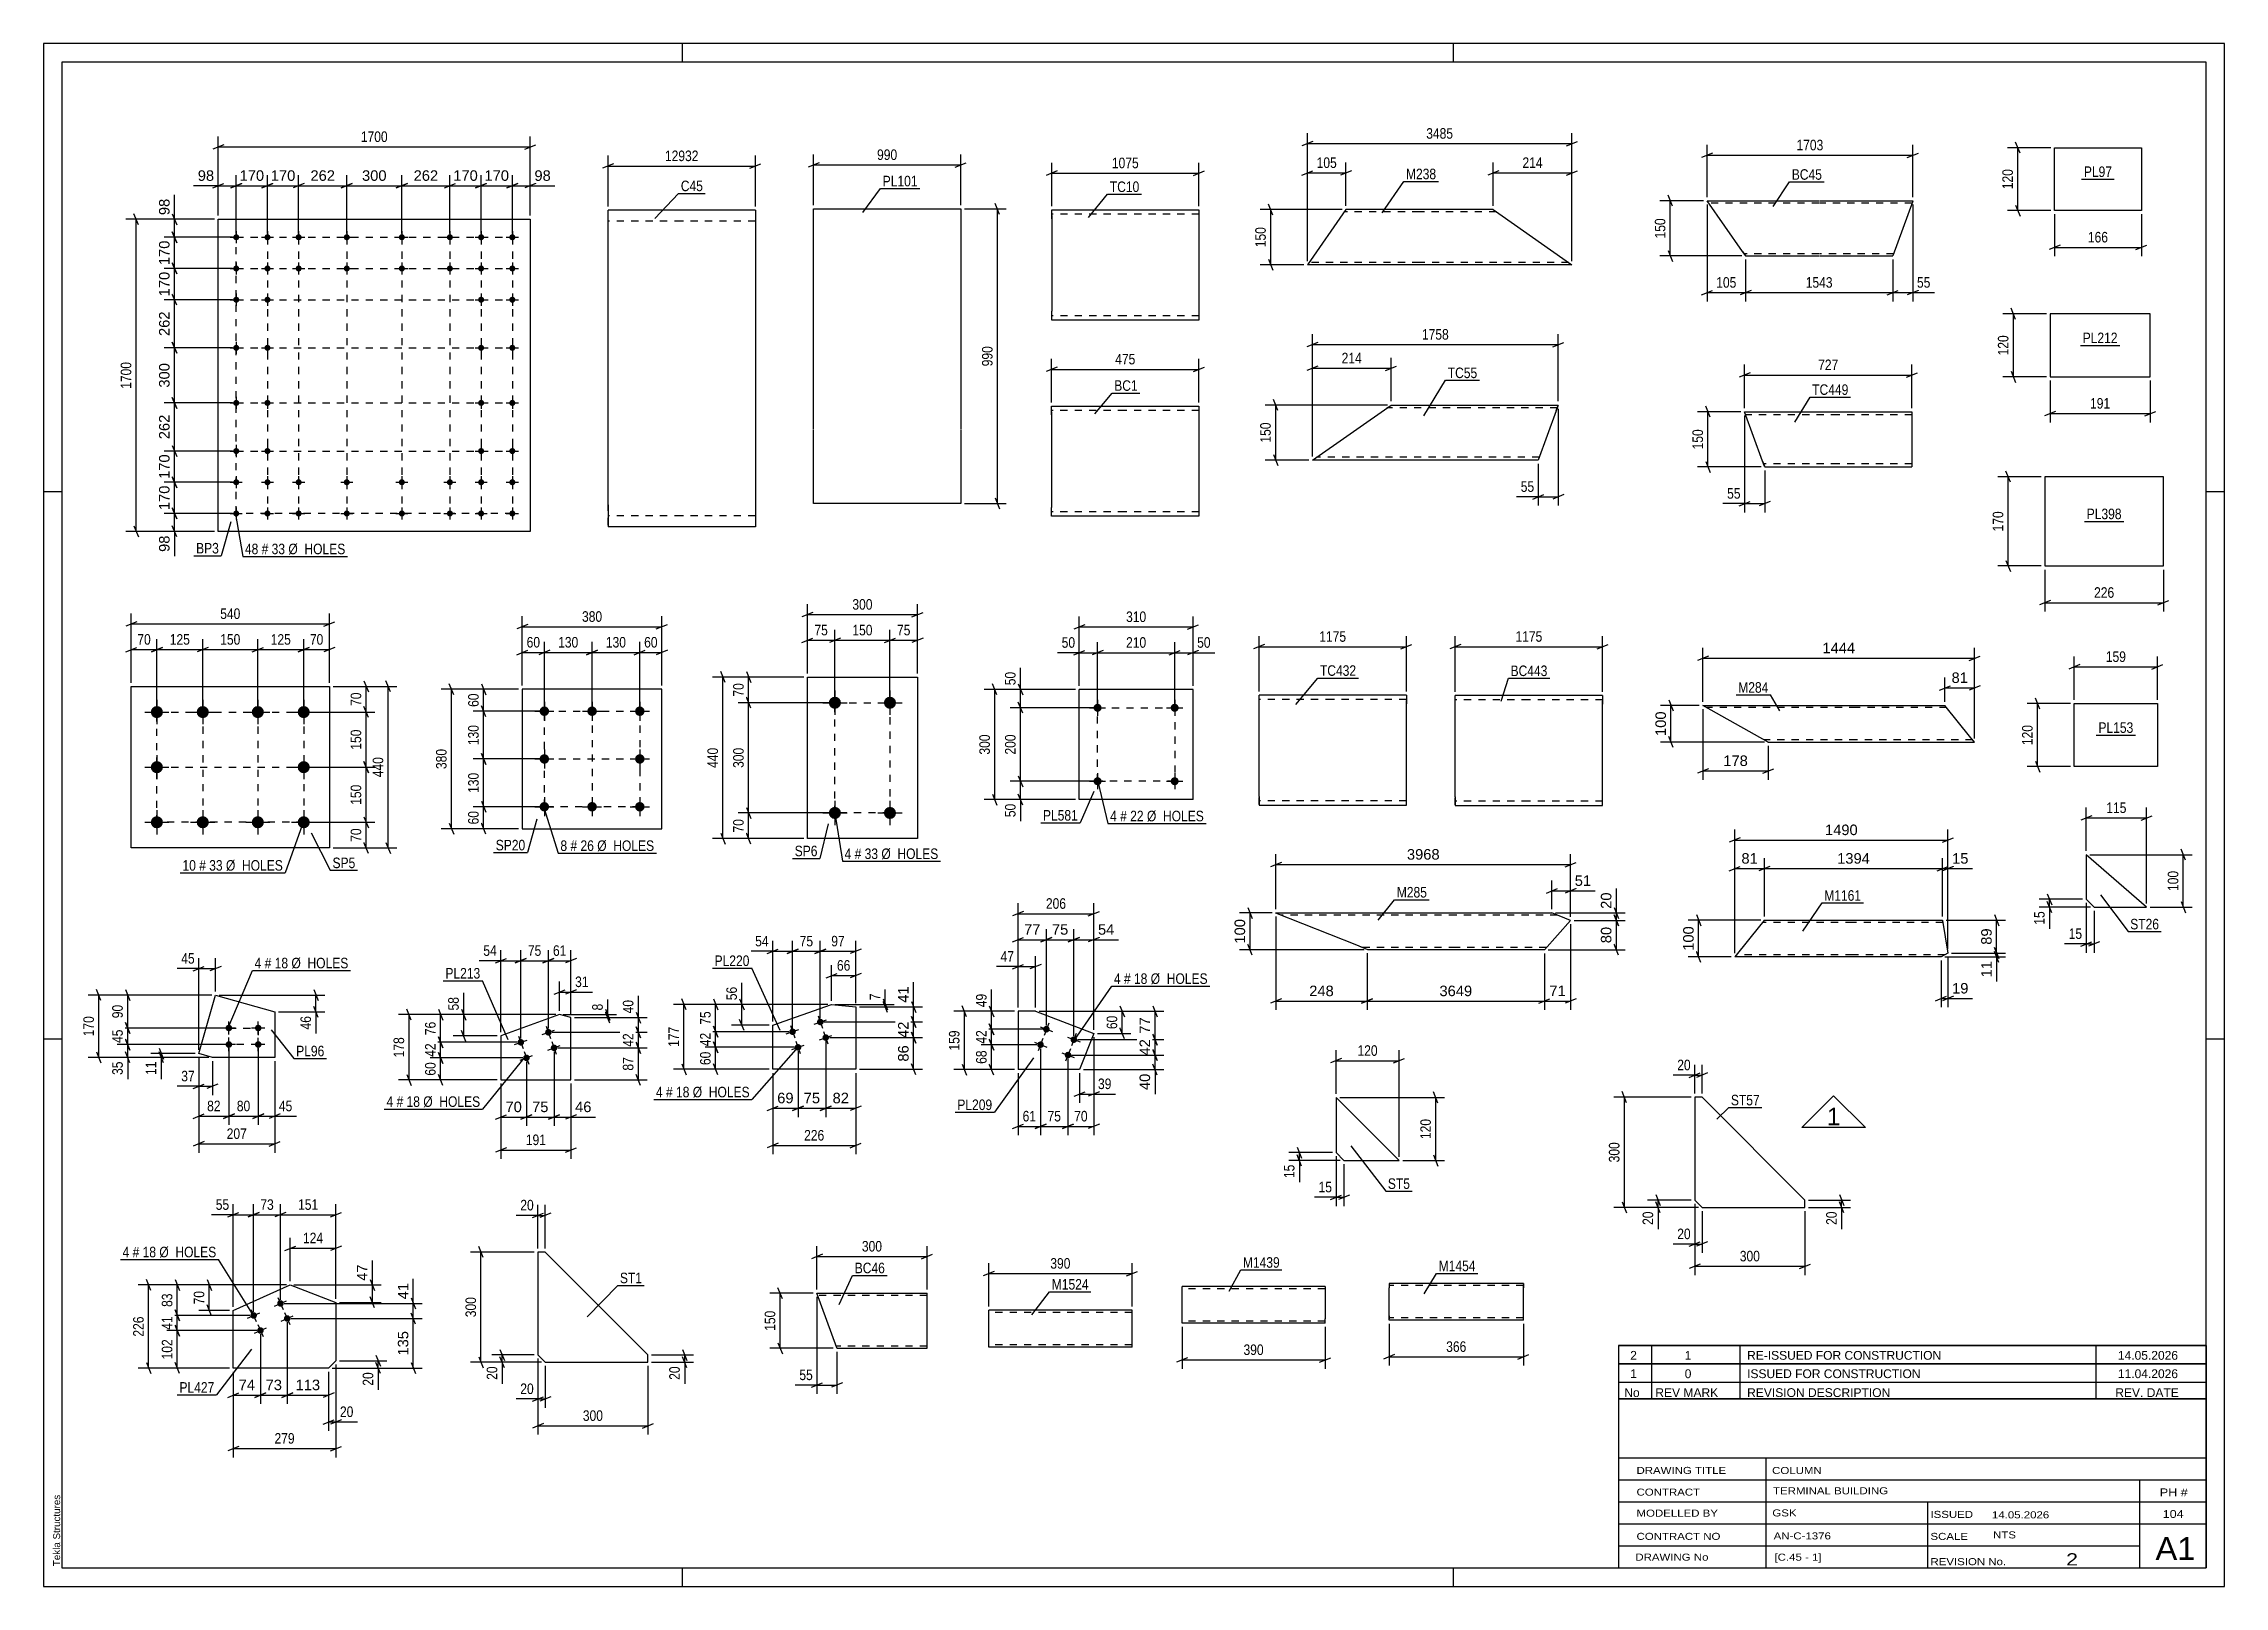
# Model space of a CAD drawing. Header units: millimetres. Extents: x 0 to 594, y 0 to 420.
import ezdxf

# ---------------------------------------------------------------- set-up
doc = ezdxf.new("R2010")
doc.units = ezdxf.units.MM
doc.linetypes.add('DXK_LINE_DOT2', pattern=[3.9198, 1.9599, -1.9599])
doc.styles.add('Arial', font='ARIAL.TTF', dxfattribs={"height": 0.2})
doc.styles.add('Arial Narrow', font='ARIALN.TTF', dxfattribs={"height": 0.2})

# ---------------------------------------------------------------- blocks, each defined once
blk = doc.blocks.new('Unknown-256034217-1131')
at = {"color": 5, "linetype": 'Continuous'}
for p, q in [((594, 420), (0, 420)), ((0, 420), (0, 0)), ((174, 415), (174, 420)), ((384, 415), (384, 420)), ((594, 0), (594, 420)), ((589, 415), (5, 415)), ((5, 415), (5, 5)), ((589, 5), (589, 415)), ((5, 298), (0, 298)), ((594, 298), (589, 298)), ((5, 149), (0, 149)), ((594, 149), (589, 149)), ((0, 0), (594, 0)), ((5, 5), (589, 5)), ((174, 0), (174, 5)), ((384, 0), (384, 5))]:
    blk.add_line(p, q, dxfattribs=at)
at = {"color": 174, "linetype": 'Continuous', "style": 'Arial'}
blk.add_text('Tekla Structures', height=1.9102, rotation=90, dxfattribs=at).set_placement((4.5, 5.5))
blk = doc.blocks.new('Part-256034217-12562 - 12561')
at = {"color": 2, "linetype": 'Continuous'}
for p, q in [((469.77, 229.84), (451.95, 239.84)), ((451.95, 239.84), (493.77, 239.84)), ((493.87, 239.84), (517.87, 239.84)), ((524.98, 231.04), (517.87, 239.84)), ((469.77, 229.84), (493.77, 229.84)), ((493.87, 229.84), (525.95, 229.84)), ((525.95, 229.84), (524.98, 231.04))]:
    blk.add_line(p, q, dxfattribs=at)
at = {"color": 7, "linetype": 'DXK_LINE_DOT2'}
for p, q in [((493.77, 239.24), (453.02, 239.24)), ((518.35, 239.24), (493.87, 239.24)), ((493.77, 230.44), (468.7, 230.44)), ((469.14, 230.19), (469.77, 229.84)), ((525.47, 230.44), (493.87, 230.44)), ((525.95, 229.84), (525.67, 230.19))]:
    blk.add_line(p, q, dxfattribs=at)
blk = doc.blocks.new('Part-256034217-7789 - 7788')
at = {"color": 2, "linetype": 'Continuous'}
for p, q in [((345.59, 306.62), (367.02, 321.62)), ((367.02, 321.62), (387.02, 321.62)), ((387.12, 321.62), (412.58, 321.62)), ((411.99, 320.02), (412.58, 321.62)), ((411.99, 320.02), (407.12, 306.62)), ((387.02, 306.62), (345.59, 306.62)), ((407.12, 306.62), (387.12, 306.62))]:
    blk.add_line(p, q, dxfattribs=at)
at = {"color": 7, "linetype": 'DXK_LINE_DOT2'}
for p, q in [((387.02, 320.82), (365.87, 320.82)), ((412.28, 320.82), (387.12, 320.82)), ((412.53, 321.5), (411.99, 320.02)), ((387.02, 307.42), (346.74, 307.42)), ((407.41, 307.42), (387.12, 307.42)), ((407.41, 307.42), (407.43, 307.48))]:
    blk.add_line(p, q, dxfattribs=at)
blk = doc.blocks.new('Part-256034217-8025 - 8024')
at = {"color": 2, "linetype": 'Continuous'}
for p, q in [((349.07, 81.64), (310.08, 81.64)), ((310.08, 71.73), (310.08, 81.64)), ((349.07, 81.64), (349.07, 72.84)), ((310.08, 71.64), (310.08, 71.73)), ((349.07, 71.64), (310.08, 71.64)), ((349.07, 71.64), (349.07, 72.84))]:
    blk.add_line(p, q, dxfattribs=at)
at = {"color": 7, "linetype": 'DXK_LINE_DOT2'}
for p, q in [((349.07, 81.04), (310.08, 81.04)), ((349.07, 81.04), (349.07, 80.99)), ((349.07, 80.99), (349.07, 81.04)), ((349.07, 80.9), (349.07, 80.99)), ((349.07, 80.99), (349.07, 80.9)), ((310.08, 72.24), (310.08, 72.28)), ((349.07, 72.24), (310.08, 72.24)), ((349.07, 72.28), (349.07, 72.61)), ((349.07, 72.24), (349.07, 72.28))]:
    blk.add_line(p, q, dxfattribs=at)
blk = doc.blocks.new('Part-256034217-12531 - 12530')
at = {"color": 2, "linetype": 'Continuous'}
for p, q in [((335.64, 183.31), (335.66, 183.33)), ((357.7, 174.53), (335.64, 183.31)), ((335.66, 183.33), (384.71, 183.33)), ((384.81, 183.33), (410.85, 183.33)), ((415.92, 181.3), (408.81, 173.33)), ((415.92, 181.3), (410.85, 183.33)), ((360.71, 173.33), (357.7, 174.53)), ((384.71, 173.33), (360.71, 173.33)), ((408.81, 173.33), (384.81, 173.33))]:
    blk.add_line(p, q, dxfattribs=at)
at = {"color": 7, "linetype": 'DXK_LINE_DOT2'}
for p, q in [((335.64, 183.31), (335.66, 183.33)), ((384.71, 182.73), (337.12, 182.73)), ((412.35, 182.73), (384.81, 182.73)), ((360.48, 173.42), (357.7, 174.53)), ((384.71, 173.93), (359.2, 173.93)), ((409.34, 173.93), (384.81, 173.93))]:
    blk.add_line(p, q, dxfattribs=at)
blk = doc.blocks.new('Part-256034217-7797 - 7796')
at = {"color": 2, "linetype": 'Continuous'}
for p, q in [((468.2, 306.37), (463.33, 319.77)), ((463.33, 319.77), (488.79, 319.77)), ((488.89, 319.77), (508.89, 319.77)), ((508.89, 319.77), (508.89, 319.65)), ((508.89, 319.65), (508.89, 304.77)), ((468.2, 306.37), (468.79, 304.77)), ((468.79, 304.77), (488.79, 304.77)), ((488.89, 304.77), (508.89, 304.77))]:
    blk.add_line(p, q, dxfattribs=at)
at = {"color": 7, "linetype": 'DXK_LINE_DOT2'}
for p, q in [((488.79, 318.97), (463.62, 318.97)), ((508.89, 318.97), (488.89, 318.97)), ((468.74, 304.89), (468.2, 306.37)), ((468.5, 305.57), (468.47, 305.63)), ((488.79, 305.57), (468.5, 305.57)), ((508.89, 305.57), (488.89, 305.57)), ((508.89, 305.57), (508.89, 305.63))]:
    blk.add_line(p, q, dxfattribs=at)
blk = doc.blocks.new('Part-256034217-8066 - 8065')
at = {"color": 2, "linetype": 'Continuous'}
for p, q in [((140.53, 155.67), (124.55, 149.86)), ((143.64, 154.86), (140.53, 155.67)), ((143.64, 137.86), (143.64, 154.86)), ((124.55, 149.86), (124.55, 137.86)), ((124.55, 137.86), (143.64, 137.86))]:
    blk.add_line(p, q, dxfattribs=at)
blk = doc.blocks.new('Bolt-256034217-8067 - 8065')
at = {"linetype": 'Continuous'}
for points in [[(130.82, 148.42, -1), (129.13, 147.8, -1)], [(138.34, 151.15, -1), (136.65, 150.53, -1)], [(132.36, 144.19, -1), (130.67, 143.57, -1)], [(139.88, 146.92, -1), (138.19, 146.31, -1)]]:
    blk.add_hatch(color=1, dxfattribs=at).paths.add_polyline_path(points)
at = {"color": 1, "linetype": 'Continuous'}
for p, q in [((128.28, 147.49), (131.67, 148.72)), ((129.36, 149.8), (130.59, 146.42)), ((135.8, 150.23), (139.19, 151.46)), ((136.88, 152.53), (138.11, 149.15)), ((129.82, 143.26), (133.2, 144.49)), ((130.9, 145.57), (132.13, 142.19)), ((137.34, 146), (140.72, 147.23)), ((138.42, 148.3), (139.65, 144.92))]:
    blk.add_line(p, q, dxfattribs=at)
blk = doc.blocks.new('Part-256034217-12554 - 12553')
at = {"color": 2, "linetype": 'Continuous'}
for p, q in [((467.75, 180.17), (460.63, 171.37)), ((468.72, 181.37), (467.75, 180.17)), ((468.72, 181.37), (492.72, 181.37)), ((492.82, 181.37), (517.24, 181.37)), ((517.24, 181.37), (517.26, 181.27)), ((517.26, 181.27), (518.71, 172.43)), ((518.71, 172.43), (516.82, 171.37)), ((492.72, 171.37), (460.63, 171.37)), ((516.82, 171.37), (492.82, 171.37))]:
    blk.add_line(p, q, dxfattribs=at)
at = {"color": 7, "linetype": 'DXK_LINE_DOT2'}
for p, q in [((492.72, 180.77), (468.23, 180.77)), ((468.43, 181.01), (468.72, 181.37)), ((517.34, 180.77), (492.82, 180.77)), ((492.72, 171.97), (461.11, 171.97)), ((517.89, 171.97), (492.82, 171.97))]:
    blk.add_line(p, q, dxfattribs=at)
blk = doc.blocks.new('Part-256034217-7805 - 7804')
at = {"color": 2, "linetype": 'Continuous'}
for p, q in [((462.74, 363.41), (453.08, 377.21)), ((453.08, 377.21), (483.58, 377.21)), ((483.68, 377.21), (509.14, 377.21)), ((509.11, 377.12), (503.68, 362.21)), ((509.14, 377.21), (509.11, 377.12)), ((462.74, 363.41), (463.58, 362.21)), ((463.58, 362.21), (483.58, 362.21)), ((483.68, 362.21), (503.68, 362.21))]:
    blk.add_line(p, q, dxfattribs=at)
at = {"color": 7, "linetype": 'DXK_LINE_DOT2'}
for p, q in [((483.58, 376.61), (453.5, 376.61)), ((508.92, 376.61), (483.68, 376.61)), ((463.52, 362.3), (462.74, 363.41)), ((463.16, 362.81), (463.13, 362.85)), ((483.58, 362.81), (463.16, 362.81)), ((503.9, 362.81), (483.68, 362.81)), ((503.9, 362.81), (503.92, 362.85))]:
    blk.add_line(p, q, dxfattribs=at)
blk = doc.blocks.new('Part-256034217-8075 - 8074')
at = {"color": 2, "linetype": 'Continuous'}
for p, q in [((198.59, 152.8), (214.63, 158.44)), ((214.63, 158.44), (221.2, 157.76)), ((221.2, 157.76), (221.2, 140.76)), ((198.59, 140.76), (198.59, 152.8)), ((221.2, 140.76), (198.59, 140.76))]:
    blk.add_line(p, q, dxfattribs=at)
blk = doc.blocks.new('Bolt-256034217-8076 - 8074')
at = {"linetype": 'Continuous'}
for points in [[(212.39, 153.95, -1), (210.69, 153.35, -1)], [(204.85, 151.29, -1), (203.15, 150.7, -1)], [(213.89, 149.7, -1), (212.19, 149.11, -1)], [(206.34, 147.05, -1), (204.64, 146.45, -1)]]:
    blk.add_hatch(color=1, dxfattribs=at).paths.add_polyline_path(points)
at = {"color": 1, "linetype": 'Continuous'}
for p, q in [((210.95, 155.35), (212.14, 151.95)), ((202.3, 150.4), (205.69, 151.59)), ((203.4, 152.69), (204.59, 149.3)), ((209.84, 153.05), (213.24, 154.25)), ((211.34, 148.81), (214.73, 150)), ((212.44, 151.1), (213.63, 147.71)), ((203.79, 146.15), (207.19, 147.35)), ((204.89, 148.45), (206.09, 145.05))]:
    blk.add_line(p, q, dxfattribs=at)
blk = doc.blocks.new('Part-256034217-7773 - 7772')
at = {"color": 2, "linetype": 'Continuous'}
for p, q in [((274.58, 372.34), (274.58, 374.74)), ((274.58, 374.74), (294.58, 374.74)), ((294.68, 374.74), (314.68, 374.74)), ((314.68, 374.74), (314.68, 344.74)), ((274.58, 372.34), (274.58, 347.14)), ((274.58, 344.74), (274.58, 347.14)), ((294.58, 344.74), (274.58, 344.74)), ((314.68, 344.74), (294.68, 344.74))]:
    blk.add_line(p, q, dxfattribs=at)
at = {"color": 7, "linetype": 'DXK_LINE_DOT2'}
for p, q in [((294.58, 373.54), (274.58, 373.54)), ((274.58, 373.19), (274.58, 372.34)), ((314.68, 373.54), (294.68, 373.54)), ((274.58, 345.94), (274.58, 346.04)), ((274.58, 345.94), (274.58, 346.04)), ((294.58, 345.94), (274.58, 345.94)), ((314.68, 345.94), (294.68, 345.94)), ((314.68, 345.94), (314.68, 346.04))]:
    blk.add_line(p, q, dxfattribs=at)
blk = doc.blocks.new('Part-256034217-7813 - 7812')
at = {"color": 2, "linetype": 'Continuous'}
for p, q in [((216.05, 64.9), (210.63, 79.81)), ((210.63, 79.81), (240.63, 79.81)), ((240.63, 64.81), (240.63, 79.81)), ((216.05, 64.9), (216.09, 64.81)), ((216.09, 64.81), (240.63, 64.81))]:
    blk.add_line(p, q, dxfattribs=at)
at = {"color": 7, "linetype": 'DXK_LINE_DOT2'}
for p, q in [((240.63, 79.21), (210.85, 79.21)), ((215.87, 65.41), (215.85, 65.45)), ((240.63, 65.41), (215.87, 65.41)), ((240.63, 65.41), (240.63, 65.45))]:
    blk.add_line(p, q, dxfattribs=at)
blk = doc.blocks.new('Part-256034217-8083 - 8082')
at = {"color": 2, "linetype": 'Continuous'}
for p, q in [((556.37, 199.2), (556.37, 187.05)), ((572.8, 184.91), (556.37, 199.2)), ((556.37, 187.05), (558.51, 184.91)), ((558.51, 184.91), (572.8, 184.91))]:
    blk.add_line(p, q, dxfattribs=at)
blk = doc.blocks.new('Part-256034217-7781 - 7780')
at = {"color": 2, "linetype": 'Continuous'}
for p, q in [((274.57, 318.93), (274.57, 321.33)), ((274.57, 321.33), (294.57, 321.33)), ((294.67, 321.33), (314.67, 321.33)), ((314.67, 321.33), (314.67, 291.33)), ((274.57, 318.93), (274.57, 293.73)), ((274.57, 291.33), (274.57, 293.73)), ((294.57, 291.33), (274.57, 291.33)), ((314.67, 291.33), (294.67, 291.33))]:
    blk.add_line(p, q, dxfattribs=at)
at = {"color": 7, "linetype": 'DXK_LINE_DOT2'}
for p, q in [((294.57, 320.13), (274.57, 320.13)), ((274.57, 319.78), (274.57, 318.93)), ((314.67, 320.13), (294.67, 320.13)), ((274.57, 292.53), (274.57, 292.62)), ((274.57, 292.53), (274.57, 292.62)), ((294.57, 292.53), (274.57, 292.53)), ((314.67, 292.53), (294.67, 292.53)), ((314.67, 292.53), (314.67, 292.62))]:
    blk.add_line(p, q, dxfattribs=at)
blk = doc.blocks.new('Part-256034217-7821 - 7820')
at = {"color": 2, "linetype": 'Continuous'}
for p, q in [((354.74, 374.81), (344.24, 359.81)), ((374.74, 374.81), (354.74, 374.81)), ((394.84, 374.81), (374.84, 374.81)), ((394.84, 374.81), (416.26, 359.81)), ((374.74, 359.81), (344.24, 359.81)), ((416.26, 359.81), (374.84, 359.81))]:
    blk.add_line(p, q, dxfattribs=at)
at = {"color": 7, "linetype": 'DXK_LINE_DOT2'}
for p, q in [((374.74, 374.21), (354.32, 374.21)), ((395.7, 374.21), (374.84, 374.21)), ((344.66, 360.41), (344.69, 360.46)), ((374.74, 360.41), (344.66, 360.41)), ((415.41, 360.41), (374.84, 360.41)), ((415.16, 360.59), (415.21, 360.55)), ((415.34, 360.46), (415.41, 360.41))]:
    blk.add_line(p, q, dxfattribs=at)
blk = doc.blocks.new('Part-256034217-7842 - 7841')
at = {"color": 2, "linetype": 'Continuous'}
for p, q in [((47.57, 287.19), (47.57, 372.19)), ((47.57, 372.19), (132.57, 372.19)), ((132.57, 372.19), (132.57, 287.19)), ((132.57, 287.19), (47.57, 287.19))]:
    blk.add_line(p, q, dxfattribs=at)
blk = doc.blocks.new('Bolt-256034217-7843 - 7841')
at = {"linetype": 'Continuous'}
for points in [[(52.47, 368.11, -1), (52.47, 366.46, -1)], [(60.97, 368.11, -1), (60.97, 366.46, -1)], [(69.47, 368.11, -1), (69.47, 366.46, -1)], [(82.57, 368.11, -1), (82.57, 366.46, -1)], [(97.57, 368.11, -1), (97.57, 366.46, -1)], [(110.67, 368.11, -1), (110.67, 366.46, -1)], [(119.17, 368.11, -1), (119.17, 366.46, -1)], [(127.67, 368.11, -1), (127.67, 366.46, -1)], [(52.47, 359.61, -1), (52.47, 357.96, -1)], [(60.97, 359.61, -1), (60.97, 357.96, -1)], [(69.47, 359.61, -1), (69.47, 357.96, -1)], [(82.57, 359.61, -1), (82.57, 357.96, -1)], [(97.57, 359.61, -1), (97.57, 357.96, -1)], [(110.67, 359.61, -1), (110.67, 357.96, -1)], [(119.17, 359.61, -1), (119.17, 357.96, -1)], [(127.67, 359.61, -1), (127.67, 357.96, -1)], [(52.47, 351.11, -1), (52.47, 349.46, -1)], [(60.97, 351.11, -1), (60.97, 349.46, -1)], [(119.17, 351.11, -1), (119.17, 349.46, -1)], [(127.67, 351.11, -1), (127.67, 349.46, -1)], [(52.47, 338.01, -1), (52.47, 336.36, -1)], [(60.97, 338.01, -1), (60.97, 336.36, -1)], [(119.17, 338.01, -1), (119.17, 336.36, -1)], [(127.67, 338.01, -1), (127.67, 336.36, -1)], [(52.47, 323.01, -1), (52.47, 321.36, -1)], [(60.97, 323.01, -1), (60.97, 321.36, -1)], [(119.17, 323.01, -1), (119.17, 321.36, -1)], [(127.67, 323.01, -1), (127.67, 321.36, -1)], [(52.47, 309.91, -1), (52.47, 308.26, -1)], [(60.97, 309.91, -1), (60.97, 308.26, -1)], [(119.17, 309.91, -1), (119.17, 308.26, -1)], [(127.67, 309.91, -1), (127.67, 308.26, -1)], [(52.47, 301.41, -1), (52.47, 299.76, -1)], [(60.97, 301.41, -1), (60.97, 299.76, -1)], [(69.47, 301.41, -1), (69.47, 299.76, -1)], [(82.57, 301.41, -1), (82.57, 299.76, -1)], [(97.57, 301.41, -1), (97.57, 299.76, -1)], [(110.67, 301.41, -1), (110.67, 299.76, -1)], [(119.17, 301.41, -1), (119.17, 299.76, -1)], [(127.67, 301.41, -1), (127.67, 299.76, -1)], [(52.47, 292.91, -1), (52.47, 291.26, -1)], [(60.97, 292.91, -1), (60.97, 291.26, -1)], [(69.47, 292.91, -1), (69.47, 291.26, -1)], [(82.57, 292.91, -1), (82.57, 291.26, -1)], [(97.57, 292.91, -1), (97.57, 291.26, -1)], [(110.67, 292.91, -1), (110.67, 291.26, -1)], [(119.17, 292.91, -1), (119.17, 291.26, -1)], [(127.67, 292.91, -1), (127.67, 291.26, -1)]]:
    blk.add_hatch(color=1, dxfattribs=at).paths.add_polyline_path(points)
at = {"color": 1, "linetype": 'Continuous'}
for p, q in [((52.47, 368.94), (52.47, 365.64)), ((60.97, 368.94), (60.97, 365.64)), ((69.47, 368.94), (69.47, 365.64)), ((82.57, 368.94), (82.57, 365.64)), ((97.57, 368.94), (97.57, 365.64)), ((110.67, 368.94), (110.67, 365.64)), ((119.17, 368.94), (119.17, 365.64)), ((127.67, 368.94), (127.67, 365.64)), ((50.82, 367.29), (54.12, 367.29)), ((59.32, 367.29), (62.62, 367.29)), ((67.82, 367.29), (71.12, 367.29)), ((80.92, 367.29), (84.22, 367.29)), ((95.92, 367.29), (99.22, 367.29)), ((109.02, 367.29), (112.32, 367.29)), ((117.52, 367.29), (120.82, 367.29)), ((126.02, 367.29), (129.32, 367.29)), ((50.82, 358.79), (54.12, 358.79)), ((52.47, 360.44), (52.47, 357.14)), ((59.32, 358.79), (62.62, 358.79)), ((60.97, 360.44), (60.97, 357.14)), ((67.82, 358.79), (71.12, 358.79)), ((69.47, 360.44), (69.47, 357.14)), ((80.92, 358.79), (84.22, 358.79)), ((82.57, 360.44), (82.57, 357.14)), ((95.92, 358.79), (99.22, 358.79)), ((97.57, 360.44), (97.57, 357.14)), ((109.02, 358.79), (112.32, 358.79)), ((110.67, 360.44), (110.67, 357.14)), ((117.52, 358.79), (120.82, 358.79)), ((119.17, 360.44), (119.17, 357.14)), ((126.02, 358.79), (129.32, 358.79)), ((127.67, 360.44), (127.67, 357.14)), ((52.47, 351.94), (52.47, 348.64)), ((60.97, 351.94), (60.97, 348.64)), ((119.17, 351.94), (119.17, 348.64)), ((127.67, 351.94), (127.67, 348.64)), ((50.82, 350.29), (54.12, 350.29)), ((59.32, 350.29), (62.62, 350.29)), ((117.52, 350.29), (120.82, 350.29)), ((126.02, 350.29), (129.32, 350.29)), ((52.47, 338.84), (52.47, 335.54)), ((60.97, 338.84), (60.97, 335.54)), ((119.17, 338.84), (119.17, 335.54)), ((127.67, 338.84), (127.67, 335.54)), ((50.82, 337.19), (54.12, 337.19)), ((59.32, 337.19), (62.62, 337.19)), ((117.52, 337.19), (120.82, 337.19)), ((126.02, 337.19), (129.32, 337.19)), ((50.82, 322.19), (54.12, 322.19)), ((52.47, 323.84), (52.47, 320.54)), ((59.32, 322.19), (62.62, 322.19)), ((60.97, 323.84), (60.97, 320.54)), ((117.52, 322.19), (120.82, 322.19)), ((119.17, 323.84), (119.17, 320.54)), ((126.02, 322.19), (129.32, 322.19)), ((127.67, 323.84), (127.67, 320.54)), ((50.82, 309.09), (54.12, 309.09)), ((52.47, 310.74), (52.47, 307.44)), ((59.32, 309.09), (62.62, 309.09)), ((60.97, 310.74), (60.97, 307.44)), ((117.52, 309.09), (120.82, 309.09)), ((119.17, 310.74), (119.17, 307.44)), ((126.02, 309.09), (129.32, 309.09)), ((127.67, 310.74), (127.67, 307.44)), ((50.82, 300.59), (54.12, 300.59)), ((52.47, 302.24), (52.47, 298.94)), ((59.32, 300.59), (62.62, 300.59)), ((60.97, 302.24), (60.97, 298.94)), ((67.82, 300.59), (71.12, 300.59)), ((69.47, 302.24), (69.47, 298.94)), ((80.92, 300.59), (84.22, 300.59)), ((82.57, 302.24), (82.57, 298.94)), ((95.92, 300.59), (99.22, 300.59)), ((97.57, 302.24), (97.57, 298.94)), ((109.02, 300.59), (112.32, 300.59)), ((110.67, 302.24), (110.67, 298.94)), ((117.52, 300.59), (120.82, 300.59)), ((119.17, 302.24), (119.17, 298.94)), ((126.02, 300.59), (129.32, 300.59)), ((127.67, 302.24), (127.67, 298.94)), ((50.82, 292.09), (54.12, 292.09)), ((52.47, 293.74), (52.47, 290.44)), ((59.32, 292.09), (62.62, 292.09)), ((60.97, 293.74), (60.97, 290.44)), ((67.82, 292.09), (71.12, 292.09)), ((69.47, 293.74), (69.47, 290.44)), ((80.92, 292.09), (84.22, 292.09)), ((82.57, 293.74), (82.57, 290.44)), ((95.92, 292.09), (99.22, 292.09)), ((97.57, 293.74), (97.57, 290.44)), ((109.02, 292.09), (112.32, 292.09)), ((110.67, 293.74), (110.67, 290.44)), ((117.52, 292.09), (120.82, 292.09)), ((119.17, 293.74), (119.17, 290.44)), ((126.02, 292.09), (129.32, 292.09)), ((127.67, 293.74), (127.67, 290.44))]:
    blk.add_line(p, q, dxfattribs=at)
blk = doc.blocks.new('Part-256034217-7850 - 7849')
at = {"color": 2, "linetype": 'Continuous'}
for p, q in [((136.62, 91.01), (134.62, 91.01)), ((134.62, 91.01), (134.62, 63.01)), ((164.62, 63.01), (136.62, 91.01)), ((134.62, 63.01), (136.62, 61.01)), ((136.62, 61.01), (164.62, 61.01)), ((164.62, 61.01), (164.62, 63.01))]:
    blk.add_line(p, q, dxfattribs=at)
blk = doc.blocks.new('Part-256034217-7858 - 7857')
at = {"color": 2, "linetype": 'Continuous'}
for p, q in [((208.03, 203.56), (208.03, 247.56)), ((208.03, 247.56), (238.03, 247.56)), ((238.03, 247.56), (238.03, 203.56)), ((238.03, 203.56), (208.03, 203.56))]:
    blk.add_line(p, q, dxfattribs=at)
blk = doc.blocks.new('Bolt-256034217-7859 - 7857')
at = {"linetype": 'Continuous'}
for points in [[(215.53, 242.21, -1), (215.53, 238.91, -1)], [(230.53, 242.21, -1), (230.53, 238.91, -1)], [(215.53, 212.21, -1), (215.53, 208.91, -1)], [(230.53, 212.21, -1), (230.53, 208.91, -1)]]:
    blk.add_hatch(color=1, dxfattribs=at).paths.add_polyline_path(points)
at = {"color": 1, "linetype": 'Continuous'}
for p, q in [((215.53, 243.86), (215.53, 237.26)), ((230.53, 243.86), (230.53, 237.26)), ((212.23, 240.56), (218.83, 240.56)), ((227.23, 240.56), (233.83, 240.56)), ((215.53, 213.86), (215.53, 207.26)), ((230.53, 213.86), (230.53, 207.26)), ((212.23, 210.56), (218.83, 210.56)), ((227.23, 210.56), (233.83, 210.56))]:
    blk.add_line(p, q, dxfattribs=at)
blk = doc.blocks.new('Part-256034217-7866 - 7865')
at = {"color": 2, "linetype": 'Continuous'}
for p, q in [((23.85, 201.02), (23.85, 245.02)), ((23.85, 245.02), (77.85, 245.02)), ((77.85, 245.02), (77.85, 201.02)), ((77.85, 201.02), (23.85, 201.02))]:
    blk.add_line(p, q, dxfattribs=at)
blk = doc.blocks.new('Bolt-256034217-7867 - 7865')
at = {"linetype": 'Continuous'}
for points in [[(30.85, 239.67, -1), (30.85, 236.37, -1)], [(43.35, 239.67, -1), (43.35, 236.37, -1)], [(58.35, 239.67, -1), (58.35, 236.37, -1)], [(70.85, 239.67, -1), (70.85, 236.37, -1)], [(30.85, 224.67, -1), (30.85, 221.37, -1)], [(70.85, 224.67, -1), (70.85, 221.37, -1)], [(30.85, 209.67, -1), (30.85, 206.37, -1)], [(43.35, 209.67, -1), (43.35, 206.37, -1)], [(58.35, 209.67, -1), (58.35, 206.37, -1)], [(70.85, 209.67, -1), (70.85, 206.37, -1)]]:
    blk.add_hatch(color=1, dxfattribs=at).paths.add_polyline_path(points)
at = {"color": 1, "linetype": 'Continuous'}
for p, q in [((27.55, 238.02), (34.15, 238.02)), ((30.85, 241.32), (30.85, 234.72)), ((40.05, 238.02), (46.65, 238.02)), ((43.35, 241.32), (43.35, 234.72)), ((55.05, 238.02), (61.65, 238.02)), ((58.35, 241.32), (58.35, 234.72)), ((67.55, 238.02), (74.15, 238.02)), ((70.85, 241.32), (70.85, 234.72)), ((30.85, 226.32), (30.85, 219.72)), ((70.85, 226.32), (70.85, 219.72)), ((27.55, 223.02), (34.15, 223.02)), ((67.55, 223.02), (74.15, 223.02)), ((27.55, 208.02), (34.15, 208.02)), ((30.85, 211.32), (30.85, 204.72)), ((40.05, 208.02), (46.65, 208.02)), ((43.35, 211.32), (43.35, 204.72)), ((55.05, 208.02), (61.65, 208.02)), ((58.35, 211.32), (58.35, 204.72)), ((67.55, 208.02), (74.15, 208.02)), ((70.85, 211.32), (70.85, 204.72))]:
    blk.add_line(p, q, dxfattribs=at)
blk = doc.blocks.new('Part-256034217-7874 - 7873')
at = {"color": 2, "linetype": 'Continuous'}
for p, q in [((351.08, 242.64), (331.08, 242.64)), ((331.08, 215.04), (331.08, 242.64)), ((371.18, 242.64), (351.18, 242.64)), ((371.18, 242.64), (371.18, 241.93)), ((371.18, 241.93), (371.18, 240.24)), ((371.18, 212.64), (371.18, 240.24)), ((331.08, 215.04), (331.08, 212.64)), ((331.08, 212.64), (351.08, 212.64)), ((351.18, 212.64), (371.18, 212.64))]:
    blk.add_line(p, q, dxfattribs=at)
at = {"color": 7, "linetype": 'DXK_LINE_DOT2'}
for p, q in [((351.08, 241.44), (331.08, 241.44)), ((371.18, 241.44), (351.18, 241.44)), ((371.18, 241.93), (371.18, 241.44)), ((371.18, 240.24), (371.18, 241.15)), ((331.08, 212.82), (331.08, 215.04)), ((331.08, 213.84), (331.08, 213.93)), ((371.18, 213.84), (371.18, 213.93)), ((351.08, 213.84), (331.08, 213.84)), ((371.18, 213.84), (351.18, 213.84))]:
    blk.add_line(p, q, dxfattribs=at)
blk = doc.blocks.new('Part-256034217-7884 - 7883')
at = {"color": 2, "linetype": 'Continuous'}
for p, q in [((404.52, 242.57), (384.52, 242.57)), ((384.52, 214.97), (384.52, 242.57)), ((424.62, 242.57), (404.62, 242.57)), ((424.62, 242.57), (424.62, 241.87)), ((424.62, 241.87), (424.62, 240.17)), ((424.62, 212.57), (424.62, 240.17)), ((384.52, 214.97), (384.52, 212.57)), ((384.52, 212.57), (404.52, 212.57)), ((404.62, 212.57), (424.62, 212.57))]:
    blk.add_line(p, q, dxfattribs=at)
at = {"color": 7, "linetype": 'DXK_LINE_DOT2'}
for p, q in [((404.52, 241.37), (384.52, 241.37)), ((424.62, 241.37), (404.62, 241.37)), ((424.62, 241.87), (424.62, 241.37)), ((424.62, 240.17), (424.62, 241.09)), ((384.52, 212.75), (384.52, 214.97)), ((384.52, 213.77), (384.52, 213.86)), ((424.62, 213.77), (424.62, 213.86)), ((404.52, 213.77), (384.52, 213.77)), ((424.62, 213.77), (404.62, 213.77))]:
    blk.add_line(p, q, dxfattribs=at)
blk = doc.blocks.new('Part-256034217-7896 - 7895')
at = {"color": 2, "linetype": 'Continuous'}
for p, q in [((352.05, 133.09), (352.05, 118.09)), ((352.05, 133.09), (369.2, 115.94)), ((352.05, 118.09), (354.2, 115.94)), ((354.2, 115.94), (369.2, 115.94))]:
    blk.add_line(p, q, dxfattribs=at)
blk = doc.blocks.new('Part-256034217-7940 - 7939')
at = {"color": 2, "linetype": 'Continuous'}
for p, q in [((168.39, 244.25), (130.39, 244.25)), ((130.39, 244.25), (130.39, 206.25)), ((168.39, 206.25), (168.39, 244.25)), ((130.39, 206.25), (168.39, 206.25))]:
    blk.add_line(p, q, dxfattribs=at)
blk = doc.blocks.new('Bolt-256034217-7941 - 7939')
at = {"linetype": 'Continuous'}
for points in [[(136.39, 239.55, -1), (136.39, 236.95, -1)], [(149.39, 239.55, -1), (149.39, 236.95, -1)], [(162.39, 239.55, -1), (162.39, 236.95, -1)], [(136.39, 226.55, -1), (136.39, 223.95, -1)], [(162.39, 226.55, -1), (162.39, 223.95, -1)], [(136.39, 213.55, -1), (136.39, 210.95, -1)], [(149.39, 213.55, -1), (149.39, 210.95, -1)], [(162.39, 213.55, -1), (162.39, 210.95, -1)]]:
    blk.add_hatch(color=1, dxfattribs=at).paths.add_polyline_path(points)
at = {"color": 1, "linetype": 'Continuous'}
for p, q in [((133.79, 238.25), (138.99, 238.25)), ((136.39, 240.85), (136.39, 235.65)), ((146.79, 238.25), (151.99, 238.25)), ((149.39, 240.85), (149.39, 235.65)), ((159.79, 238.25), (164.99, 238.25)), ((162.39, 240.85), (162.39, 235.65)), ((136.39, 227.85), (136.39, 222.65)), ((162.39, 227.85), (162.39, 222.65)), ((133.79, 225.25), (138.99, 225.25)), ((159.79, 225.25), (164.99, 225.25)), ((136.39, 214.85), (136.39, 209.65)), ((149.39, 214.85), (149.39, 209.65)), ((162.39, 214.85), (162.39, 209.65)), ((133.79, 212.25), (138.99, 212.25)), ((146.79, 212.25), (151.99, 212.25)), ((159.79, 212.25), (164.99, 212.25))]:
    blk.add_line(p, q, dxfattribs=at)
blk = doc.blocks.new('Part-256034217-7949 - 7948')
at = {"color": 2, "linetype": 'Continuous'}
for p, q in [((547.73, 374.53), (547.73, 391.67)), ((547.73, 391.67), (571.39, 391.67)), ((571.39, 391.67), (571.39, 374.53)), ((571.39, 374.53), (547.73, 374.53))]:
    blk.add_line(p, q, dxfattribs=at)
blk = doc.blocks.new('Part-256034217-7957 - 7956')
at = {"color": 2, "linetype": 'Continuous'}
for p, q in [((209.71, 355.01), (209.71, 375.01)), ((209.71, 375.01), (229.71, 375.01)), ((229.81, 375.01), (249.81, 375.01)), ((249.81, 375.01), (249.81, 355.01)), ((209.71, 314.91), (209.71, 354.91)), ((249.81, 354.91), (249.81, 314.91)), ((209.71, 294.81), (209.71, 314.81)), ((249.81, 314.81), (249.81, 294.81)), ((229.71, 294.81), (209.71, 294.81)), ((249.81, 294.81), (229.81, 294.81))]:
    blk.add_line(p, q, dxfattribs=at)
blk = doc.blocks.new('Part-256034217-7973 - 7972')
at = {"color": 2, "linetype": 'Continuous'}
for p, q in [((553.11, 223.19), (553.11, 240.33)), ((553.11, 240.33), (575.78, 240.33)), ((575.78, 240.33), (575.78, 223.19)), ((575.78, 223.19), (553.11, 223.19))]:
    blk.add_line(p, q, dxfattribs=at)
blk = doc.blocks.new('Part-256034217-7981 - 7980')
at = {"color": 2, "linetype": 'Continuous'}
for p, q in [((573.79, 346.44), (546.52, 346.44)), ((546.52, 346.44), (546.52, 329.29)), ((573.79, 329.29), (573.79, 346.44)), ((546.52, 329.29), (573.79, 329.29))]:
    blk.add_line(p, q, dxfattribs=at)
blk = doc.blocks.new('Part-256034217-7991 - 7990')
at = {"color": 2, "linetype": 'Continuous'}
for p, q in [((545.11, 302.08), (545.11, 277.79)), ((577.41, 302.08), (545.11, 302.08)), ((577.41, 277.79), (577.41, 302.08)), ((545.11, 277.79), (577.41, 277.79))]:
    blk.add_line(p, q, dxfattribs=at)
blk = doc.blocks.new('Part-256034217-7999 - 7998')
at = {"color": 2, "linetype": 'Continuous'}
for p, q in [((51.67, 75.11), (67.18, 82.06)), ((67.18, 82.06), (79.6, 77.32)), ((79.6, 77.32), (79.6, 61.41)), ((51.67, 59.41), (51.67, 75.11)), ((77.6, 59.41), (51.67, 59.41)), ((79.6, 61.41), (77.6, 59.41))]:
    blk.add_line(p, q, dxfattribs=at)
blk = doc.blocks.new('Bolt-256034217-8000 - 7998')
at = {"linetype": 'Continuous'}
for points in [[(65.33, 77.39, -1), (63.69, 76.66, -1)], [(58.03, 74.12, -1), (56.38, 73.39, -1)], [(67.17, 73.29, -1), (65.53, 72.55, -1)], [(59.87, 70.02, -1), (58.23, 69.28, -1)]]:
    blk.add_hatch(color=1, dxfattribs=at).paths.add_polyline_path(points)
at = {"color": 1, "linetype": 'Continuous'}
for p, q in [((62.86, 76.29), (66.15, 77.76)), ((63.77, 78.67), (65.24, 75.38)), ((55.56, 73.02), (58.85, 74.49)), ((56.47, 75.4), (57.94, 72.11)), ((58.31, 71.29), (59.78, 68)), ((64.7, 72.18), (67.99, 73.66)), ((65.61, 74.56), (67.08, 71.28)), ((57.4, 68.91), (60.69, 70.38))]:
    blk.add_line(p, q, dxfattribs=at)
blk = doc.blocks.new('Part-256034217-8007 - 8006')
at = {"color": 2, "linetype": 'Continuous'}
for p, q in [((366.48, 82.49), (366.48, 81.29)), ((403.08, 82.49), (366.48, 82.49)), ((366.48, 73.69), (366.48, 81.29)), ((403.08, 82.49), (403.08, 82.4)), ((403.08, 82.4), (403.08, 81.29)), ((403.08, 72.49), (403.08, 81.29)), ((366.48, 72.58), (366.48, 73.69)), ((366.48, 72.49), (366.48, 72.58)), ((403.08, 72.49), (366.48, 72.49))]:
    blk.add_line(p, q, dxfattribs=at)
at = {"color": 7, "linetype": 'DXK_LINE_DOT2'}
for p, q in [((403.08, 81.89), (366.48, 81.89)), ((403.08, 81.29), (403.08, 82.14)), ((366.48, 73.69), (366.48, 72.84)), ((366.48, 73.09), (366.48, 73.13)), ((403.08, 73.09), (366.48, 73.09)), ((366.48, 72.49), (366.48, 72.49)), ((403.08, 73.09), (403.08, 73.13))]:
    blk.add_line(p, q, dxfattribs=at)
blk = doc.blocks.new('Part-256034217-8014 - 8013')
at = {"color": 2, "linetype": 'Continuous'}
for p, q in [((313.08, 244.19), (282.08, 244.19)), ((282.08, 214.19), (282.08, 244.19)), ((313.08, 214.19), (313.08, 244.19)), ((313.08, 214.19), (282.08, 214.19))]:
    blk.add_line(p, q, dxfattribs=at)
blk = doc.blocks.new('Bolt-256034217-8015 - 8013')
at = {"linetype": 'Continuous'}
for points in [[(288.18, 219.19, -1), (285.98, 219.19, -1)], [(309.18, 219.19, -1), (306.98, 219.19, -1)]]:
    blk.add_hatch(color=1, dxfattribs=at).paths.add_polyline_path(points)
at = {"color": 1, "linetype": 'Continuous'}
for p, q in [((287.08, 221.39), (287.08, 216.99)), ((308.08, 221.39), (308.08, 216.99)), ((284.88, 219.19), (289.28, 219.19)), ((305.88, 219.19), (310.28, 219.19))]:
    blk.add_line(p, q, dxfattribs=at)
blk = doc.blocks.new('Bolt-256034217-8016 - 8013')
at = {"linetype": 'Continuous'}
for points in [[(288.18, 239.19, -1), (285.98, 239.19, -1)], [(309.18, 239.19, -1), (306.98, 239.19, -1)]]:
    blk.add_hatch(color=1, dxfattribs=at).paths.add_polyline_path(points)
at = {"color": 1, "linetype": 'Continuous'}
for p, q in [((284.88, 239.19), (289.28, 239.19)), ((287.08, 241.39), (287.08, 236.99)), ((305.88, 239.19), (310.28, 239.19)), ((308.08, 241.39), (308.08, 236.99))]:
    blk.add_line(p, q, dxfattribs=at)
blk = doc.blocks.new('Part-256034217-8032 - 8031')
at = {"color": 2, "linetype": 'Continuous'}
for p, q in [((296.46, 75.15), (257.45, 75.15)), ((257.45, 65.24), (257.45, 75.15)), ((296.46, 65.15), (296.46, 75.15)), ((257.45, 65.15), (257.45, 65.24)), ((296.46, 65.15), (257.45, 65.15))]:
    blk.add_line(p, q, dxfattribs=at)
at = {"color": 7, "linetype": 'DXK_LINE_DOT2'}
for p, q in [((296.46, 74.55), (257.45, 74.55)), ((257.45, 65.75), (257.45, 65.8)), ((296.46, 65.75), (257.45, 65.75)), ((296.46, 65.75), (296.46, 65.8))]:
    blk.add_line(p, q, dxfattribs=at)
blk = doc.blocks.new('Part-256034217-8039 - 8038')
at = {"color": 2, "linetype": 'Continuous'}
for p, q in [((173.76, 374.64), (153.76, 374.64)), ((153.76, 351.64), (153.76, 374.64)), ((193.86, 374.64), (173.86, 374.64)), ((193.86, 374.64), (193.86, 351.64)), ((153.76, 311.54), (153.76, 351.54)), ((193.86, 351.54), (193.86, 311.54)), ((153.76, 294.44), (153.76, 311.44)), ((193.86, 311.44), (193.86, 288.44)), ((153.76, 294.44), (153.76, 288.44)), ((173.76, 288.44), (153.76, 288.44)), ((193.86, 288.44), (173.86, 288.44))]:
    blk.add_line(p, q, dxfattribs=at)
at = {"color": 7, "linetype": 'DXK_LINE_DOT2'}
for p, q in [((173.76, 371.64), (153.76, 371.64)), ((193.86, 371.64), (173.86, 371.64)), ((153.76, 288.9), (153.76, 294.44)), ((173.76, 291.44), (153.76, 291.44)), ((193.86, 291.44), (173.86, 291.44))]:
    blk.add_line(p, q, dxfattribs=at)
blk = doc.blocks.new('Part-256034217-8049 - 8048')
at = {"color": 2, "linetype": 'Continuous'}
for p, q in [((42.27, 145.06), (46.82, 160.99)), ((46.82, 160.99), (62.95, 156.38)), ((62.95, 156.38), (62.96, 144.01)), ((45.96, 144.01), (42.27, 145.06)), ((62.96, 144.01), (45.96, 144.01))]:
    blk.add_line(p, q, dxfattribs=at)
blk = doc.blocks.new('Bolt-256034217-8050 - 8048')
at = {"linetype": 'Continuous'}
for points in [[(49.56, 152.01, -1), (51.36, 152.01, -1)], [(57.56, 152.01, -1), (59.36, 152.01, -1)], [(49.56, 147.51, -1), (51.36, 147.51, -1)], [(57.56, 147.51, -1), (59.36, 147.51, -1)]]:
    blk.add_hatch(color=1, dxfattribs=at).paths.add_polyline_path(points)
at = {"color": 1, "linetype": 'Continuous'}
for p, q in [((52.26, 152.01), (48.66, 152.01)), ((50.46, 150.21), (50.46, 153.81)), ((50.46, 145.71), (50.46, 149.31)), ((60.26, 152.01), (56.66, 152.01)), ((58.46, 150.21), (58.46, 153.81)), ((58.46, 145.71), (58.46, 149.31)), ((52.26, 147.51), (48.66, 147.51)), ((60.26, 147.51), (56.66, 147.51))]:
    blk.add_line(p, q, dxfattribs=at)
blk = doc.blocks.new('Bolt-256034217-8059 - 8057')
at = {"linetype": 'Continuous'}
for points in [[(273.98, 151.36, -1), (272.29, 152, -1)], [(281.46, 148.52, -1), (279.77, 149.16, -1)], [(272.38, 147.15, -1), (270.7, 147.79, -1)], [(279.86, 144.32, -1), (278.18, 144.96, -1)]]:
    blk.add_hatch(color=1, dxfattribs=at).paths.add_polyline_path(points)
at = {"color": 1, "linetype": 'Continuous'}
for p, q in [((272.18, 149.16), (270.9, 145.79)), ((271.45, 152.32), (274.82, 151.04)), ((273.77, 153.36), (272.5, 150)), ((278.93, 149.48), (282.3, 148.21)), ((281.25, 150.53), (279.98, 147.16)), ((269.86, 148.11), (273.22, 146.83)), ((277.34, 145.27), (280.7, 144)), ((279.66, 146.32), (278.38, 142.95))]:
    blk.add_line(p, q, dxfattribs=at)
blk = doc.blocks.new('Part-256034217-8058 - 8057')
at = {"color": 2, "linetype": 'Continuous'}
for p, q in [((270.17, 156.55), (265.43, 156.55)), ((265.43, 156.55), (265.43, 140.68)), ((270.17, 156.55), (286.06, 150.52)), ((286.06, 150.52), (282.2, 140.68)), ((282.2, 140.68), (265.43, 140.68))]:
    blk.add_line(p, q, dxfattribs=at)
blk = doc.blocks.new('Part-256034217-17004 - 17003')
at = {"color": 2, "linetype": 'Continuous'}
for p, q in [((451.75, 133.18), (449.75, 133.18)), ((449.75, 133.18), (449.75, 105.18)), ((479.75, 105.18), (451.75, 133.18)), ((449.75, 105.18), (451.75, 103.18)), ((451.75, 103.18), (479.75, 103.18)), ((479.75, 103.18), (479.75, 105.18))]:
    blk.add_line(p, q, dxfattribs=at)
blk = doc.blocks.new('Rectangle-256034217-11316 - 7841')
at = {"color": 1, "linetype": 'DXK_LINE_DOT2'}
blk.add_lwpolyline([(52.47, 367.29), (127.67, 367.29), (127.67, 292.09), (52.47, 292.09), (52.47, 367.29)], close=True, dxfattribs=at)
blk = doc.blocks.new('Rectangle-256034217-11604 - 7857')
at = {"color": 1, "linetype": 'DXK_LINE_DOT2'}
blk.add_lwpolyline([(215.53, 240.56), (230.53, 240.56), (230.53, 210.56), (215.53, 210.56), (215.53, 240.56)], close=True, dxfattribs=at)
blk = doc.blocks.new('Rectangle-256034217-11584 - 7865')
at = {"color": 1, "linetype": 'DXK_LINE_DOT2'}
blk.add_lwpolyline([(30.85, 238.02), (70.85, 238.02), (70.85, 208.02), (30.85, 208.02), (30.85, 238.02)], close=True, dxfattribs=at)
blk = doc.blocks.new('Rectangle-256034217-11594 - 7939')
at = {"color": 1, "linetype": 'DXK_LINE_DOT2'}
blk.add_lwpolyline([(136.39, 238.25), (162.39, 238.25), (162.39, 212.25), (136.39, 212.25), (136.39, 238.25)], close=True, dxfattribs=at)
blk = doc.blocks.new('Rectangle-256034217-11614 - 8013')
at = {"color": 1, "linetype": 'DXK_LINE_DOT2'}
blk.add_lwpolyline([(287.08, 239.19), (308.08, 239.19), (308.08, 219.19), (287.08, 219.19), (287.08, 239.19)], close=True, dxfattribs=at)
blk = doc.blocks.new('Rectangle-256034217-11662 - 8048')
at = {"color": 1, "linetype": 'DXK_LINE_DOT2'}
blk.add_lwpolyline([(50.46, 152.01), (58.46, 152.01), (58.46, 147.51), (50.46, 147.51), (50.46, 152.01)], close=True, dxfattribs=at)
blk = doc.blocks.new('Line-256034217-11328 - 7841')
at = {"color": 1, "linetype": 'DXK_LINE_DOT2'}
blk.add_line((52.47, 358.79), (127.67, 358.79), dxfattribs=at)
blk = doc.blocks.new('Line-256034217-11633 - 7865')
at = {"color": 1, "linetype": 'DXK_LINE_DOT2'}
blk.add_line((30.85, 223.02), (70.85, 223.02), dxfattribs=at)
blk = doc.blocks.new('Line-256034217-14436 - 7939')
at = {"color": 1, "linetype": 'DXK_LINE_DOT2'}
blk.add_line((149.39, 238.25), (149.39, 212.25), dxfattribs=at)
blk = doc.blocks.new('Line-256034217-11335 - 7841')
at = {"color": 1, "linetype": 'DXK_LINE_DOT2'}
blk.add_line((52.47, 309.09), (127.67, 309.09), dxfattribs=at)
blk = doc.blocks.new('Line-256034217-11640 - 7865')
at = {"color": 1, "linetype": 'DXK_LINE_DOT2'}
blk.add_line((43.35, 238.02), (43.35, 208.02), dxfattribs=at)
blk = doc.blocks.new('Line-256034217-14443 - 7939')
at = {"color": 1, "linetype": 'DXK_LINE_DOT2'}
blk.add_line((136.39, 225.25), (162.39, 225.25), dxfattribs=at)
blk = doc.blocks.new('Line-256034217-11342 - 7841')
at = {"color": 1, "linetype": 'DXK_LINE_DOT2'}
blk.add_line((60.97, 367.29), (60.97, 292.09), dxfattribs=at)
blk = doc.blocks.new('Line-256034217-11647 - 7865')
at = {"color": 1, "linetype": 'DXK_LINE_DOT2'}
blk.add_line((58.35, 238.02), (58.35, 208.02), dxfattribs=at)
blk = doc.blocks.new('Line-256034217-11349 - 7841')
at = {"color": 1, "linetype": 'DXK_LINE_DOT2'}
blk.add_line((119.17, 367.29), (119.17, 292.09), dxfattribs=at)
blk = doc.blocks.new('Line-256034217-11356 - 7841')
at = {"color": 1, "linetype": 'DXK_LINE_DOT2'}
blk.add_line((52.47, 350.29), (127.67, 350.29), dxfattribs=at)
blk = doc.blocks.new('Line-256034217-11363 - 7841')
at = {"color": 1, "linetype": 'DXK_LINE_DOT2'}
blk.add_line((52.47, 337.19), (127.67, 337.19), dxfattribs=at)
blk = doc.blocks.new('Line-256034217-11370 - 7841')
at = {"color": 1, "linetype": 'DXK_LINE_DOT2'}
blk.add_line((52.47, 322.19), (127.67, 322.19), dxfattribs=at)
blk = doc.blocks.new('Line-256034217-11377 - 7841')
at = {"color": 1, "linetype": 'DXK_LINE_DOT2'}
blk.add_line((69.47, 367.29), (69.47, 292.09), dxfattribs=at)
blk = doc.blocks.new('Line-256034217-11384 - 7841')
at = {"color": 1, "linetype": 'DXK_LINE_DOT2'}
blk.add_line((82.57, 367.29), (82.57, 292.09), dxfattribs=at)
blk = doc.blocks.new('Line-256034217-11391 - 7841')
at = {"color": 1, "linetype": 'DXK_LINE_DOT2'}
blk.add_line((97.57, 367.29), (97.57, 292.09), dxfattribs=at)
blk = doc.blocks.new('Line-256034217-11398 - 7841')
at = {"color": 1, "linetype": 'DXK_LINE_DOT2'}
blk.add_line((110.67, 367.29), (110.67, 292.09), dxfattribs=at)
blk = doc.blocks.new('StraightDimension-256034217-12641 - 12561')
at = {"color": 7, "linetype": 'Continuous'}
for p, q in [((450.95, 239.84), (440.39, 239.84)), ((442.64, 241.34), (443.84, 238.34)), ((443.24, 229.84), (443.24, 239.84)), ((468.77, 229.84), (440.39, 229.84)), ((443.84, 228.34), (442.64, 231.34))]:
    blk.add_line(p, q, dxfattribs=at)
at = {"color": 0}
blk.add_wipeout([(442.49, 238.78), (438.29, 238.78), (438.29, 230.91), (442.49, 230.91)], dxfattribs=at)
at = {"color": 3, "style": 'Arial'}
blk.add_text('100', height=2.865, rotation=90.00021, dxfattribs=at).set_placement((441.89, 231.51))
blk = doc.blocks.new('StraightDimension-256034217-12585 - 12561')
at = {"color": 7, "linetype": 'Continuous'}
for p, q in [((451.95, 240.84), (451.95, 255.53)), ((525.95, 230.84), (525.95, 255.53)), ((453.45, 253.28), (450.45, 252.08)), ((451.95, 252.68), (525.95, 252.68)), ((524.45, 252.08), (527.45, 253.28))]:
    blk.add_line(p, q, dxfattribs=at)
at = {"color": 0}
blk.add_wipeout([(494, 253.43), (494, 257.63), (483.91, 257.63), (483.91, 253.43)], dxfattribs=at)
at = {"color": 3, "style": 'Arial'}
blk.add_text('1444', height=2.865, dxfattribs=at).set_placement((484.51, 254.03))
blk = doc.blocks.new('StraightDimension-256034217-12596 - 12561')
at = {"color": 7, "linetype": 'Continuous'}
for p, q in [((516.37, 244.01), (519.37, 245.21)), ((517.87, 240.84), (517.87, 247.46)), ((517.87, 244.61), (525.95, 244.61)), ((527.45, 245.21), (524.45, 244.01)), ((525.95, 230.84), (525.95, 247.46))]:
    blk.add_line(p, q, dxfattribs=at)
at = {"color": 0}
blk.add_wipeout([(524.73, 245.36), (524.73, 249.56), (519.09, 249.56), (519.09, 245.36)], dxfattribs=at)
at = {"color": 3, "style": 'Arial'}
blk.add_text('81', height=2.865, dxfattribs=at).set_placement((519.69, 245.96))
blk = doc.blocks.new('StraightDimension-256034217-12622 - 12561')
at = {"color": 7, "linetype": 'Continuous'}
for p, q in [((451.95, 238.84), (451.95, 219.59)), ((469.77, 228.84), (469.77, 219.59)), ((453.45, 222.59), (450.45, 221.39)), ((451.95, 221.99), (469.77, 221.99)), ((468.27, 221.39), (471.27, 222.59))]:
    blk.add_line(p, q, dxfattribs=at)
at = {"color": 0}
blk.add_wipeout([(464.79, 222.74), (464.79, 226.94), (456.92, 226.94), (456.92, 222.74)], dxfattribs=at)
at = {"color": 3, "style": 'Arial'}
blk.add_text('178', height=2.865, dxfattribs=at).set_placement((457.52, 223.34))
blk = doc.blocks.new('StraightDimension-256034217-8157 - 7788')
at = {"color": 7, "linetype": 'Continuous'}
for p, q in [((347.09, 338.67), (344.09, 337.47)), ((345.59, 307.62), (345.59, 340.92)), ((411.08, 337.47), (414.08, 338.67)), ((412.58, 322.62), (412.58, 340.92)), ((345.59, 338.07), (412.58, 338.07))]:
    blk.add_line(p, q, dxfattribs=at)
at = {"color": 0}
blk.add_wipeout([(383.34, 338.82), (383.34, 343.02), (374.83, 343.02), (374.83, 338.82)], dxfattribs=at)
at = {"color": 3, "style": 'Arial Narrow'}
blk.add_text('1758', height=2.863, dxfattribs=at).set_placement((375.43, 339.42))
blk = doc.blocks.new('StraightDimension-256034217-8133 - 7788')
at = {"color": 7, "linetype": 'Continuous'}
for p, q in [((412.58, 320.62), (412.58, 294.22)), ((407.12, 305.62), (407.12, 294.22)), ((405.62, 296.02), (408.62, 297.22)), ((414.08, 297.22), (411.08, 296.02)), ((407.12, 296.62), (412.58, 296.62))]:
    blk.add_line(p, q, dxfattribs=at)
at = {"color": 0}
blk.add_wipeout([(406.59, 297.37), (406.59, 301.57), (401.74, 301.57), (401.74, 297.37)], dxfattribs=at)
at = {"color": 7, "linetype": 'Continuous'}
blk.add_line((407.12, 296.62), (401.21, 296.62), dxfattribs=at)
blk.add_line((407.12, 296.62), (401.21, 296.62), dxfattribs=at)
at = {"color": 3, "style": 'Arial Narrow'}
blk.add_text('55', height=2.863, dxfattribs=at).set_placement((402.34, 297.97))
blk = doc.blocks.new('StraightDimension-256034217-8138 - 7788')
at = {"color": 7, "linetype": 'Continuous'}
for p, q in [((345.59, 307.62), (345.59, 334.47)), ((367.02, 322.62), (367.02, 334.47)), ((347.09, 332.22), (344.09, 331.02)), ((345.59, 331.62), (367.02, 331.62)), ((365.52, 331.02), (368.52, 332.22))]:
    blk.add_line(p, q, dxfattribs=at)
at = {"color": 0}
blk.add_wipeout([(359.65, 332.37), (359.65, 336.57), (352.96, 336.57), (352.96, 332.37)], dxfattribs=at)
at = {"color": 3, "style": 'Arial Narrow'}
blk.add_text('214', height=2.863, dxfattribs=at).set_placement((353.56, 332.97))
blk = doc.blocks.new('StraightDimension-256034217-8143 - 7788')
at = {"color": 7, "linetype": 'Continuous'}
for p, q in [((366.02, 321.62), (332.74, 321.62)), ((336.19, 320.12), (334.99, 323.12)), ((335.59, 306.62), (335.59, 321.62)), ((344.59, 306.62), (332.74, 306.62)), ((334.99, 308.12), (336.19, 305.12))]:
    blk.add_line(p, q, dxfattribs=at)
at = {"color": 0}
blk.add_wipeout([(334.84, 317.46), (330.64, 317.46), (330.64, 310.78), (334.84, 310.78)], dxfattribs=at)
at = {"color": 3, "style": 'Arial Narrow'}
blk.add_text('150', height=2.863, rotation=90.00021, dxfattribs=at).set_placement((334.24, 311.38))
blk = doc.blocks.new('StraightDimension-256034217-8678 - 8024')
at = {"color": 7, "linetype": 'Continuous'}
for p, q in [((310.08, 70.64), (310.08, 59.24)), ((349.07, 70.64), (349.07, 59.24)), ((311.58, 62.24), (308.58, 61.04)), ((310.08, 61.64), (349.07, 61.64)), ((347.57, 61.04), (350.57, 62.24))]:
    blk.add_line(p, q, dxfattribs=at)
at = {"color": 0}
blk.add_wipeout([(332.92, 62.39), (332.92, 66.59), (326.23, 66.59), (326.23, 62.39)], dxfattribs=at)
at = {"color": 3, "style": 'Arial Narrow'}
blk.add_text('390', height=2.863, dxfattribs=at).set_placement((326.83, 62.99))
blk = doc.blocks.new('StraightDimension-256034217-12684 - 12530')
at = {"color": 7, "linetype": 'Continuous'}
for p, q in [((415.92, 180.3), (415.92, 156.93)), ((408.81, 172.33), (408.81, 156.93)), ((407.31, 158.73), (410.31, 159.93)), ((408.81, 159.33), (415.92, 159.33)), ((417.42, 159.93), (414.42, 158.73))]:
    blk.add_line(p, q, dxfattribs=at)
at = {"color": 0}
blk.add_wipeout([(415.19, 160.08), (415.19, 164.28), (409.54, 164.28), (409.54, 160.08)], dxfattribs=at)
at = {"color": 3, "style": 'Arial'}
blk.add_text('71', height=2.865, dxfattribs=at).set_placement((410.14, 160.68))
blk = doc.blocks.new('StraightDimension-256034217-12685 - 12530')
at = {"color": 7, "linetype": 'Continuous'}
for p, q in [((360.48, 172.42), (360.48, 156.93)), ((408.81, 172.33), (408.81, 156.93)), ((361.98, 159.93), (358.98, 158.73)), ((360.48, 159.33), (408.81, 159.33)), ((407.31, 158.73), (410.31, 159.93))]:
    blk.add_line(p, q, dxfattribs=at)
at = {"color": 0}
blk.add_wipeout([(389.69, 160.08), (389.69, 164.28), (379.6, 164.28), (379.6, 160.08)], dxfattribs=at)
at = {"color": 3, "style": 'Arial'}
blk.add_text('3649', height=2.865, dxfattribs=at).set_placement((380.2, 160.68))
blk = doc.blocks.new('StraightDimension-256034217-12762 - 12530')
at = {"color": 7, "linetype": 'Continuous'}
for p, q in [((427.78, 184.83), (428.98, 181.83)), ((411.85, 183.33), (430.78, 183.33)), ((416.92, 181.3), (430.78, 181.3)), ((428.98, 179.8), (427.78, 182.8)), ((428.38, 181.3), (428.38, 183.33))]:
    blk.add_line(p, q, dxfattribs=at)
at = {"color": 0}
blk.add_wipeout([(427.63, 189.5), (423.43, 189.5), (423.43, 183.85), (427.63, 183.85)], dxfattribs=at)
at = {"color": 7, "linetype": 'Continuous'}
blk.add_line((428.38, 183.33), (428.38, 190.02), dxfattribs=at)
blk.add_line((428.38, 183.33), (428.38, 190.02), dxfattribs=at)
at = {"color": 3, "style": 'Arial'}
blk.add_text('20', height=2.865, rotation=90.00021, dxfattribs=at).set_placement((427.03, 184.45))
blk = doc.blocks.new('StraightDimension-256034217-12666 - 12530')
at = {"color": 7, "linetype": 'Continuous'}
for p, q in [((337.14, 197.1), (334.14, 195.9)), ((335.64, 184.33), (335.64, 199.35)), ((335.64, 196.5), (415.92, 196.5)), ((414.42, 195.9), (417.42, 197.1)), ((415.92, 182.3), (415.92, 199.35))]:
    blk.add_line(p, q, dxfattribs=at)
at = {"color": 0}
blk.add_wipeout([(380.83, 197.25), (380.83, 201.45), (370.74, 201.45), (370.74, 197.25)], dxfattribs=at)
at = {"color": 3, "style": 'Arial'}
blk.add_text('3968', height=2.865, dxfattribs=at).set_placement((371.34, 197.85))
blk = doc.blocks.new('StraightDimension-256034217-12686 - 12530')
at = {"color": 7, "linetype": 'Continuous'}
for p, q in [((335.64, 182.33), (335.64, 156.93)), ((360.48, 172.42), (360.48, 156.93)), ((337.14, 159.93), (334.14, 158.73)), ((335.64, 159.33), (360.48, 159.33)), ((358.98, 158.73), (361.98, 159.93))]:
    blk.add_line(p, q, dxfattribs=at)
at = {"color": 0}
blk.add_wipeout([(352, 160.08), (352, 164.28), (344.13, 164.28), (344.13, 160.08)], dxfattribs=at)
at = {"color": 3, "style": 'Arial'}
blk.add_text('248', height=2.865, dxfattribs=at).set_placement((344.73, 160.68))
blk = doc.blocks.new('StraightDimension-256034217-12737 - 12530')
at = {"color": 7, "linetype": 'Continuous'}
for p, q in [((328.01, 184.83), (329.21, 181.83)), ((334.64, 183.33), (325.76, 183.33)), ((328.61, 173.33), (328.61, 183.33)), ((359.71, 173.33), (325.76, 173.33)), ((329.21, 171.83), (328.01, 174.83))]:
    blk.add_line(p, q, dxfattribs=at)
at = {"color": 0}
blk.add_wipeout([(327.86, 182.26), (323.66, 182.26), (323.66, 174.39), (327.86, 174.39)], dxfattribs=at)
at = {"color": 3, "style": 'Arial'}
blk.add_text('100', height=2.865, rotation=90.00021, dxfattribs=at).set_placement((327.26, 174.99))
blk = doc.blocks.new('StraightDimension-256034217-12763 - 12530')
at = {"color": 7, "linetype": 'Continuous'}
for p, q in [((416.92, 181.3), (430.78, 181.3)), ((427.78, 182.8), (428.98, 179.8)), ((428.38, 173.33), (428.38, 181.3)), ((409.81, 173.33), (430.78, 173.33)), ((428.98, 171.83), (427.78, 174.83))]:
    blk.add_line(p, q, dxfattribs=at)
at = {"color": 0}
blk.add_wipeout([(427.63, 180.14), (423.43, 180.14), (423.43, 174.49), (427.63, 174.49)], dxfattribs=at)
at = {"color": 3, "style": 'Arial'}
blk.add_text('80', height=2.865, rotation=90.00021, dxfattribs=at).set_placement((427.03, 175.09))
blk = doc.blocks.new('StraightDimension-256034217-12813 - 12530')
at = {"color": 7, "linetype": 'Continuous'}
for p, q in [((410.85, 184.33), (410.85, 192.2)), ((415.92, 182.3), (415.92, 192.2)), ((409.35, 188.75), (412.35, 189.95)), ((410.85, 189.35), (415.92, 189.35)), ((417.42, 189.95), (414.42, 188.75))]:
    blk.add_line(p, q, dxfattribs=at)
at = {"color": 0}
blk.add_wipeout([(422.09, 190.1), (422.09, 194.3), (416.45, 194.3), (416.45, 190.1)], dxfattribs=at)
at = {"color": 7, "linetype": 'Continuous'}
blk.add_line((415.92, 189.35), (422.62, 189.35), dxfattribs=at)
blk.add_line((415.92, 189.35), (422.62, 189.35), dxfattribs=at)
at = {"color": 3, "style": 'Arial'}
blk.add_text('51', height=2.865, dxfattribs=at).set_placement((417.05, 190.7))
blk = doc.blocks.new('StraightDimension-256034217-8174 - 7796')
at = {"color": 7, "linetype": 'Continuous'}
for p, q in [((464.83, 330.37), (461.83, 329.17)), ((463.33, 320.77), (463.33, 332.62)), ((463.33, 329.77), (508.89, 329.77)), ((507.39, 329.17), (510.39, 330.37)), ((508.89, 320.77), (508.89, 332.62))]:
    blk.add_line(p, q, dxfattribs=at)
at = {"color": 0}
blk.add_wipeout([(489.45, 330.52), (489.45, 334.72), (482.76, 334.72), (482.76, 330.52)], dxfattribs=at)
at = {"color": 3, "style": 'Arial Narrow'}
blk.add_text('727', height=2.863, dxfattribs=at).set_placement((483.36, 331.12))
blk = doc.blocks.new('StraightDimension-256034217-8162 - 7796')
at = {"color": 7, "linetype": 'Continuous'}
for p, q in [((463.33, 318.77), (463.33, 292.37)), ((468.79, 303.77), (468.79, 292.37)), ((461.83, 294.17), (464.83, 295.37)), ((463.33, 294.77), (468.79, 294.77)), ((470.29, 295.37), (467.29, 294.17))]:
    blk.add_line(p, q, dxfattribs=at)
at = {"color": 0}
blk.add_wipeout([(462.8, 295.52), (462.8, 299.72), (457.95, 299.72), (457.95, 295.52)], dxfattribs=at)
at = {"color": 7, "linetype": 'Continuous'}
blk.add_line((463.33, 294.77), (457.42, 294.77), dxfattribs=at)
blk.add_line((463.33, 294.77), (457.42, 294.77), dxfattribs=at)
at = {"color": 3, "style": 'Arial Narrow'}
blk.add_text('55', height=2.863, dxfattribs=at).set_placement((458.55, 296.12))
blk = doc.blocks.new('StraightDimension-256034217-8167 - 7796')
at = {"color": 7, "linetype": 'Continuous'}
for p, q in [((453.93, 318.27), (452.73, 321.27)), ((462.33, 319.77), (450.48, 319.77)), ((453.33, 304.77), (453.33, 319.77)), ((467.79, 304.77), (450.48, 304.77)), ((452.73, 306.27), (453.93, 303.27))]:
    blk.add_line(p, q, dxfattribs=at)
at = {"color": 0}
blk.add_wipeout([(452.58, 315.61), (448.38, 315.61), (448.38, 308.93), (452.58, 308.93)], dxfattribs=at)
at = {"color": 3, "style": 'Arial Narrow'}
blk.add_text('150', height=2.863, rotation=90.00021, dxfattribs=at).set_placement((451.98, 309.53))
blk = doc.blocks.new('StraightDimension-256034217-8808 - 8065')
at = {"color": 7, "linetype": 'Continuous'}
for p, q in [((139.53, 155.67), (111.57, 155.67)), ((113.82, 157.17), (115.02, 154.17)), ((114.42, 149.86), (114.42, 155.67)), ((123.55, 149.86), (111.57, 149.86)), ((115.02, 148.36), (113.82, 151.36))]:
    blk.add_line(p, q, dxfattribs=at)
at = {"color": 0}
blk.add_wipeout([(113.67, 161.05), (109.47, 161.05), (109.47, 156.19), (113.67, 156.19)], dxfattribs=at)
at = {"color": 7, "linetype": 'Continuous'}
blk.add_line((114.42, 155.67), (114.42, 161.58), dxfattribs=at)
blk.add_line((114.42, 155.67), (114.42, 161.58), dxfattribs=at)
at = {"color": 3, "style": 'Arial Narrow'}
blk.add_text('58', height=2.863, rotation=90.00021, dxfattribs=at).set_placement((113.07, 156.79))
blk = doc.blocks.new('StraightDimension-256034217-8800 - 8065')
at = {"color": 7, "linetype": 'Continuous'}
for p, q in [((139.03, 161.21), (142.03, 162.41)), ((140.53, 156.67), (140.53, 164.66)), ((140.53, 161.81), (143.64, 161.81)), ((145.14, 162.41), (142.14, 161.21)), ((143.64, 155.86), (143.64, 164.66))]:
    blk.add_line(p, q, dxfattribs=at)
at = {"color": 0}
blk.add_wipeout([(149.02, 162.56), (149.02, 166.76), (144.17, 166.76), (144.17, 162.56)], dxfattribs=at)
at = {"color": 7, "linetype": 'Continuous'}
blk.add_line((143.64, 161.81), (149.55, 161.81), dxfattribs=at)
blk.add_line((143.64, 161.81), (149.55, 161.81), dxfattribs=at)
at = {"color": 3, "style": 'Arial Narrow'}
blk.add_text('31', height=2.863, dxfattribs=at).set_placement((144.77, 163.16))
blk = doc.blocks.new('StraightDimension-256034217-8816 - 8065')
at = {"color": 7, "linetype": 'Continuous'}
for p, q in [((137.49, 151.84), (137.49, 173.16)), ((143.64, 155.86), (143.64, 173.16)), ((135.99, 169.71), (138.99, 170.91)), ((137.49, 170.31), (143.64, 170.31)), ((145.14, 170.91), (142.14, 169.71))]:
    blk.add_line(p, q, dxfattribs=at)
at = {"color": 0}
blk.add_wipeout([(143, 171.06), (143, 175.26), (138.14, 175.26), (138.14, 171.06)], dxfattribs=at)
at = {"color": 3, "style": 'Arial Narrow'}
blk.add_text('61', height=2.863, dxfattribs=at).set_placement((138.74, 171.66))
blk = doc.blocks.new('StraightDimension-256034217-8812 - 8065')
at = {"color": 7, "linetype": 'Continuous'}
for p, q in [((141.53, 155.67), (156.04, 155.67)), ((144.64, 154.86), (156.04, 154.86)), ((153.04, 157.17), (154.24, 154.17)), ((154.24, 153.36), (153.04, 156.36)), ((153.64, 154.86), (153.64, 155.67))]:
    blk.add_line(p, q, dxfattribs=at)
at = {"color": 0}
blk.add_wipeout([(152.89, 159.22), (148.69, 159.22), (148.69, 156.19), (152.89, 156.19)], dxfattribs=at)
at = {"color": 7, "linetype": 'Continuous'}
blk.add_line((153.64, 155.67), (153.64, 159.75), dxfattribs=at)
blk.add_line((153.64, 155.67), (153.64, 159.75), dxfattribs=at)
at = {"color": 3, "style": 'Arial Narrow'}
blk.add_text('8', height=2.86, rotation=90.00021, dxfattribs=at).set_placement((152.29, 156.79))
blk = doc.blocks.new('StraightDimension-256034217-8804 - 8065')
at = {"color": 7, "linetype": 'Continuous'}
for p, q in [((124.55, 136.86), (124.55, 116.39)), ((143.64, 136.86), (143.64, 116.39)), ((126.05, 119.39), (123.05, 118.19)), ((142.14, 118.19), (145.14, 119.39)), ((124.55, 118.79), (143.64, 118.79))]:
    blk.add_line(p, q, dxfattribs=at)
at = {"color": 0}
blk.add_wipeout([(137.44, 119.54), (137.44, 123.74), (130.75, 123.74), (130.75, 119.54)], dxfattribs=at)
at = {"color": 3, "style": 'Arial Narrow'}
blk.add_text('191', height=2.863, dxfattribs=at).set_placement((131.35, 120.14))
blk = doc.blocks.new('StraightDimension-256034217-8817 - 8065')
at = {"color": 7, "linetype": 'Continuous'}
for p, q in [((129.98, 149.11), (129.98, 173.16)), ((137.49, 151.84), (137.49, 173.16)), ((128.48, 169.71), (131.48, 170.91)), ((129.98, 170.31), (137.49, 170.31)), ((138.99, 170.91), (135.99, 169.71))]:
    blk.add_line(p, q, dxfattribs=at)
at = {"color": 0}
blk.add_wipeout([(136.16, 171.06), (136.16, 175.26), (131.31, 175.26), (131.31, 171.06)], dxfattribs=at)
at = {"color": 3, "style": 'Arial Narrow'}
blk.add_text('75', height=2.863, dxfattribs=at).set_placement((131.91, 171.66))
blk = doc.blocks.new('StraightDimension-256034217-8818 - 8065')
at = {"color": 7, "linetype": 'Continuous'}
for p, q in [((124.55, 150.86), (124.55, 173.16)), ((129.98, 149.11), (129.98, 173.16)), ((123.05, 169.71), (126.05, 170.91)), ((124.55, 170.31), (129.98, 170.31)), ((131.48, 170.91), (128.48, 169.71))]:
    blk.add_line(p, q, dxfattribs=at)
at = {"color": 0}
blk.add_wipeout([(124.03, 171.06), (124.03, 175.26), (119.17, 175.26), (119.17, 171.06)], dxfattribs=at)
at = {"color": 7, "linetype": 'Continuous'}
blk.add_line((124.55, 170.31), (118.64, 170.31), dxfattribs=at)
blk.add_line((124.55, 170.31), (118.64, 170.31), dxfattribs=at)
at = {"color": 3, "style": 'Arial Narrow'}
blk.add_text('54', height=2.863, dxfattribs=at).set_placement((119.77, 171.66))
blk = doc.blocks.new('StraightDimension-256034217-8836 - 8065')
at = {"color": 7, "linetype": 'Continuous'}
for p, q in [((139.53, 155.67), (105.27, 155.67)), ((107.52, 157.17), (108.72, 154.17)), ((108.12, 148.11), (108.12, 155.67)), ((108.72, 146.61), (107.52, 149.61)), ((128.98, 148.11), (105.27, 148.11))]:
    blk.add_line(p, q, dxfattribs=at)
at = {"color": 0}
blk.add_wipeout([(107.37, 154.32), (103.17, 154.32), (103.17, 149.46), (107.37, 149.46)], dxfattribs=at)
at = {"color": 3, "style": 'Arial Narrow'}
blk.add_text('76', height=2.863, rotation=90.00021, dxfattribs=at).set_placement((106.77, 150.06))
blk = doc.blocks.new('StraightDimension-256034217-8837 - 8065')
at = {"color": 7, "linetype": 'Continuous'}
for p, q in [((107.52, 149.61), (108.72, 146.61)), ((128.98, 148.11), (105.27, 148.11)), ((130.51, 143.88), (105.27, 143.88)), ((108.72, 142.38), (107.52, 145.38)), ((108.12, 143.88), (108.12, 148.11))]:
    blk.add_line(p, q, dxfattribs=at)
at = {"color": 0}
blk.add_wipeout([(107.37, 148.42), (103.17, 148.42), (103.17, 143.57), (107.37, 143.57)], dxfattribs=at)
at = {"color": 3, "style": 'Arial Narrow'}
blk.add_text('42', height=2.863, rotation=90.00021, dxfattribs=at).set_placement((106.77, 144.17))
blk = doc.blocks.new('StraightDimension-256034217-8838 - 8065')
at = {"color": 7, "linetype": 'Continuous'}
for p, q in [((130.51, 143.88), (105.27, 143.88)), ((107.52, 145.38), (108.72, 142.38)), ((108.12, 137.86), (108.12, 143.88)), ((123.55, 137.86), (105.27, 137.86)), ((108.72, 136.36), (107.52, 139.36))]:
    blk.add_line(p, q, dxfattribs=at)
at = {"color": 0}
blk.add_wipeout([(107.37, 143.3), (103.17, 143.3), (103.17, 138.44), (107.37, 138.44)], dxfattribs=at)
at = {"color": 3, "style": 'Arial Narrow'}
blk.add_text('60', height=2.863, rotation=90.00021, dxfattribs=at).set_placement((106.77, 139.04))
blk = doc.blocks.new('StraightDimension-256034217-8856 - 8065')
at = {"color": 7, "linetype": 'Continuous'}
for p, q in [((139.53, 155.67), (96.68, 155.67)), ((100.13, 154.17), (98.93, 157.17)), ((99.53, 137.86), (99.53, 155.67)), ((123.55, 137.86), (96.68, 137.86)), ((98.93, 139.36), (100.13, 136.36))]:
    blk.add_line(p, q, dxfattribs=at)
at = {"color": 0}
blk.add_wipeout([(98.78, 150.11), (94.58, 150.11), (94.58, 143.42), (98.78, 143.42)], dxfattribs=at)
at = {"color": 3, "style": 'Arial Narrow'}
blk.add_text('178', height=2.863, rotation=90.00021, dxfattribs=at).set_placement((98.18, 144.02))
blk = doc.blocks.new('StraightDimension-256034217-11825 - 8065')
at = {"color": 7, "linetype": 'Continuous'}
for p, q in [((139.03, 145.61), (139.03, 125.36)), ((143.64, 136.86), (143.64, 125.36)), ((137.53, 127.16), (140.53, 128.36)), ((139.03, 127.76), (143.64, 127.76)), ((145.14, 128.36), (142.14, 127.16))]:
    blk.add_line(p, q, dxfattribs=at)
at = {"color": 0}
blk.add_wipeout([(149.81, 128.51), (149.81, 132.71), (144.17, 132.71), (144.17, 128.51)], dxfattribs=at)
at = {"color": 7, "linetype": 'Continuous'}
blk.add_line((143.64, 127.76), (150.34, 127.76), dxfattribs=at)
blk.add_line((143.64, 127.76), (150.34, 127.76), dxfattribs=at)
at = {"color": 3, "style": 'Arial'}
blk.add_text('46', height=2.865, dxfattribs=at).set_placement((144.77, 129.11))
blk = doc.blocks.new('StraightDimension-256034217-11826 - 8065')
at = {"color": 7, "linetype": 'Continuous'}
for p, q in [((131.51, 142.88), (131.51, 125.36)), ((139.03, 145.61), (139.03, 125.36)), ((130.01, 127.16), (133.01, 128.36)), ((131.51, 127.76), (139.03, 127.76)), ((140.53, 128.36), (137.53, 127.16))]:
    blk.add_line(p, q, dxfattribs=at)
at = {"color": 0}
blk.add_wipeout([(138.1, 128.51), (138.1, 132.71), (132.45, 132.71), (132.45, 128.51)], dxfattribs=at)
at = {"color": 3, "style": 'Arial'}
blk.add_text('75', height=2.865, dxfattribs=at).set_placement((133.05, 129.11))
blk = doc.blocks.new('StraightDimension-256034217-11827 - 8065')
at = {"color": 7, "linetype": 'Continuous'}
for p, q in [((131.51, 142.88), (131.51, 125.36)), ((124.55, 136.86), (124.55, 125.36)), ((123.05, 127.16), (126.05, 128.36)), ((124.55, 127.76), (131.51, 127.76)), ((133.01, 128.36), (130.01, 127.16))]:
    blk.add_line(p, q, dxfattribs=at)
at = {"color": 0}
blk.add_wipeout([(130.86, 128.51), (130.86, 132.71), (125.21, 132.71), (125.21, 128.51)], dxfattribs=at)
at = {"color": 3, "style": 'Arial'}
blk.add_text('70', height=2.865, dxfattribs=at).set_placement((125.81, 129.11))
blk = doc.blocks.new('StraightDimension-256034217-15389 - 8065')
at = {"color": 7, "linetype": 'Continuous'}
for p, q in [((144.64, 154.86), (164.39, 154.86)), ((161.39, 156.36), (162.59, 153.36)), ((161.99, 150.84), (161.99, 154.86)), ((138.49, 150.84), (164.39, 150.84)), ((162.59, 149.34), (161.39, 152.34))]:
    blk.add_line(p, q, dxfattribs=at)
at = {"color": 0}
blk.add_wipeout([(161.24, 160.24), (157.04, 160.24), (157.04, 155.39), (161.24, 155.39)], dxfattribs=at)
at = {"color": 7, "linetype": 'Continuous'}
blk.add_line((161.99, 154.86), (161.99, 160.77), dxfattribs=at)
blk.add_line((161.99, 154.86), (161.99, 160.77), dxfattribs=at)
at = {"color": 3, "style": 'Arial Narrow'}
blk.add_text('40', height=2.863, rotation=90.00021, dxfattribs=at).set_placement((160.64, 155.99))
blk = doc.blocks.new('StraightDimension-256034217-15390 - 8065')
at = {"color": 7, "linetype": 'Continuous'}
for p, q in [((138.49, 150.84), (164.39, 150.84)), ((161.39, 152.34), (162.59, 149.34)), ((161.99, 146.61), (161.99, 150.84)), ((140.03, 146.61), (164.39, 146.61)), ((162.59, 145.11), (161.39, 148.11))]:
    blk.add_line(p, q, dxfattribs=at)
at = {"color": 0}
blk.add_wipeout([(161.24, 151.16), (157.04, 151.16), (157.04, 146.3), (161.24, 146.3)], dxfattribs=at)
at = {"color": 3, "style": 'Arial Narrow'}
blk.add_text('42', height=2.863, rotation=90.00021, dxfattribs=at).set_placement((160.64, 146.9))
blk = doc.blocks.new('StraightDimension-256034217-15391 - 8065')
at = {"color": 7, "linetype": 'Continuous'}
for p, q in [((140.03, 146.61), (164.39, 146.61)), ((161.39, 148.11), (162.59, 145.11)), ((161.99, 137.86), (161.99, 146.61)), ((144.64, 137.86), (164.39, 137.86)), ((162.59, 136.36), (161.39, 139.36))]:
    blk.add_line(p, q, dxfattribs=at)
at = {"color": 0}
blk.add_wipeout([(161.24, 144.67), (157.04, 144.67), (157.04, 139.81), (161.24, 139.81)], dxfattribs=at)
at = {"color": 3, "style": 'Arial Narrow'}
blk.add_text('87', height=2.863, rotation=90.00021, dxfattribs=at).set_placement((160.64, 140.41))
blk = doc.blocks.new('StraightDimension-256034217-12862 - 12553')
at = {"color": 7, "linetype": 'Continuous'}
for p, q in [((517.24, 182.37), (517.24, 198.25)), ((518.71, 173.43), (518.71, 198.25)), ((515.74, 194.8), (518.74, 196)), ((520.21, 196), (517.21, 194.8)), ((517.24, 195.4), (518.71, 195.4))]:
    blk.add_line(p, q, dxfattribs=at)
at = {"color": 0}
blk.add_wipeout([(524.88, 196.15), (524.88, 200.35), (519.23, 200.35), (519.23, 196.15)], dxfattribs=at)
at = {"color": 7, "linetype": 'Continuous'}
blk.add_line((518.71, 195.4), (525.41, 195.4), dxfattribs=at)
blk.add_line((518.71, 195.4), (525.41, 195.4), dxfattribs=at)
at = {"color": 3, "style": 'Arial'}
blk.add_text('15', height=2.865, dxfattribs=at).set_placement((519.83, 196.75))
blk = doc.blocks.new('StraightDimension-256034217-12863 - 12553')
at = {"color": 7, "linetype": 'Continuous'}
for p, q in [((468.72, 182.37), (468.72, 198.25)), ((517.24, 182.37), (517.24, 198.25)), ((470.22, 196), (467.22, 194.8)), ((468.72, 195.4), (517.24, 195.4)), ((515.74, 194.8), (518.74, 196))]:
    blk.add_line(p, q, dxfattribs=at)
at = {"color": 0}
blk.add_wipeout([(498.03, 196.15), (498.03, 200.35), (487.93, 200.35), (487.93, 196.15)], dxfattribs=at)
at = {"color": 3, "style": 'Arial'}
blk.add_text('1394', height=2.865, dxfattribs=at).set_placement((488.53, 196.75))
blk = doc.blocks.new('StraightDimension-256034217-12939 - 12553')
at = {"color": 7, "linetype": 'Continuous'}
for p, q in [((518.24, 181.37), (534.37, 181.37)), ((531.37, 182.87), (532.57, 179.87)), ((531.97, 172.43), (531.97, 181.37)), ((519.71, 172.43), (534.37, 172.43)), ((532.57, 170.93), (531.37, 173.93))]:
    blk.add_line(p, q, dxfattribs=at)
at = {"color": 0}
blk.add_wipeout([(531.22, 179.72), (527.02, 179.72), (527.02, 174.07), (531.22, 174.07)], dxfattribs=at)
at = {"color": 3, "style": 'Arial'}
blk.add_text('89', height=2.865, rotation=90.00021, dxfattribs=at).set_placement((530.62, 174.67))
blk = doc.blocks.new('StraightDimension-256034217-12851 - 12553')
at = {"color": 7, "linetype": 'Continuous'}
for p, q in [((462.13, 203.78), (459.13, 202.58)), ((460.63, 172.37), (460.63, 206.03)), ((460.63, 203.18), (518.71, 203.18)), ((517.21, 202.58), (520.21, 203.78)), ((518.71, 173.43), (518.71, 206.03))]:
    blk.add_line(p, q, dxfattribs=at)
at = {"color": 0}
blk.add_wipeout([(494.72, 203.93), (494.72, 208.13), (484.62, 208.13), (484.62, 203.93)], dxfattribs=at)
at = {"color": 3, "style": 'Arial'}
blk.add_text('1490', height=2.865, dxfattribs=at).set_placement((485.22, 204.53))
blk = doc.blocks.new('StraightDimension-256034217-12864 - 12553')
at = {"color": 7, "linetype": 'Continuous'}
for p, q in [((460.63, 172.37), (460.63, 198.25)), ((468.72, 182.37), (468.72, 198.25)), ((459.13, 194.8), (462.13, 196)), ((460.63, 195.4), (468.72, 195.4)), ((470.22, 196), (467.22, 194.8))]:
    blk.add_line(p, q, dxfattribs=at)
at = {"color": 0}
blk.add_wipeout([(467.5, 196.15), (467.5, 200.35), (461.85, 200.35), (461.85, 196.15)], dxfattribs=at)
at = {"color": 3, "style": 'Arial'}
blk.add_text('81', height=2.865, dxfattribs=at).set_placement((462.45, 196.75))
blk = doc.blocks.new('StraightDimension-256034217-12921 - 12553')
at = {"color": 7, "linetype": 'Continuous'}
for p, q in [((467.72, 181.37), (447.94, 181.37)), ((450.19, 182.87), (451.39, 179.87)), ((450.79, 171.37), (450.79, 181.37)), ((451.39, 169.87), (450.19, 172.87)), ((459.63, 171.37), (447.94, 171.37))]:
    blk.add_line(p, q, dxfattribs=at)
at = {"color": 0}
blk.add_wipeout([(450.04, 180.3), (445.84, 180.3), (445.84, 172.43), (450.04, 172.43)], dxfattribs=at)
at = {"color": 3, "style": 'Arial'}
blk.add_text('100', height=2.865, rotation=90.00021, dxfattribs=at).set_placement((449.44, 173.03))
blk = doc.blocks.new('StraightDimension-256034217-12940 - 12553')
at = {"color": 7, "linetype": 'Continuous'}
for p, q in [((519.71, 172.43), (534.37, 172.43)), ((531.37, 173.93), (532.57, 170.93)), ((532.57, 169.87), (531.37, 172.87)), ((531.97, 171.37), (531.97, 172.43)), ((517.82, 171.37), (534.37, 171.37))]:
    blk.add_line(p, q, dxfattribs=at)
at = {"color": 0}
blk.add_wipeout([(531.22, 170.84), (527.02, 170.84), (527.02, 165.19), (531.22, 165.19)], dxfattribs=at)
at = {"color": 7, "linetype": 'Continuous'}
blk.add_line((531.97, 171.37), (531.97, 164.67), dxfattribs=at)
blk.add_line((531.97, 171.37), (531.97, 164.67), dxfattribs=at)
at = {"color": 3, "style": 'Arial'}
blk.add_text('11', height=2.865, rotation=90.00021, dxfattribs=at).set_placement((530.62, 165.79))
blk = doc.blocks.new('StraightDimension-256034217-12989 - 12553')
at = {"color": 7, "linetype": 'Continuous'}
for p, q in [((516.82, 170.37), (516.82, 157.65)), ((518.71, 171.43), (518.71, 157.65)), ((515.32, 159.45), (518.32, 160.65)), ((520.21, 160.65), (517.21, 159.45)), ((516.82, 160.05), (518.71, 160.05))]:
    blk.add_line(p, q, dxfattribs=at)
at = {"color": 0}
blk.add_wipeout([(524.88, 160.8), (524.88, 165), (519.23, 165), (519.23, 160.8)], dxfattribs=at)
at = {"color": 7, "linetype": 'Continuous'}
blk.add_line((518.71, 160.05), (525.41, 160.05), dxfattribs=at)
blk.add_line((518.71, 160.05), (525.41, 160.05), dxfattribs=at)
at = {"color": 3, "style": 'Arial'}
blk.add_text('19', height=2.865, dxfattribs=at).set_placement((519.83, 161.4))
blk = doc.blocks.new('StraightDimension-256034217-13075 - 7804')
at = {"color": 7, "linetype": 'Continuous'}
for p, q in [((509.14, 376.21), (509.14, 349.81)), ((503.68, 361.21), (503.68, 349.81)), ((502.18, 351.61), (505.18, 352.81)), ((503.68, 352.21), (509.14, 352.21)), ((510.64, 352.81), (507.64, 351.61))]:
    blk.add_line(p, q, dxfattribs=at)
at = {"color": 0}
blk.add_wipeout([(514.52, 352.96), (514.52, 357.16), (509.67, 357.16), (509.67, 352.96)], dxfattribs=at)
at = {"color": 7, "linetype": 'Continuous'}
blk.add_line((509.14, 352.21), (515.05, 352.21), dxfattribs=at)
blk.add_line((509.14, 352.21), (515.05, 352.21), dxfattribs=at)
at = {"color": 3, "style": 'Arial Narrow'}
blk.add_text('55', height=2.863, dxfattribs=at).set_placement((510.27, 353.56))
blk = doc.blocks.new('StraightDimension-256034217-8200 - 7804')
at = {"color": 7, "linetype": 'Continuous'}
for p, q in [((453.08, 378.21), (453.08, 392.46)), ((509.14, 378.21), (509.14, 392.46)), ((454.58, 390.21), (451.58, 389.01)), ((453.08, 389.61), (509.14, 389.61)), ((507.64, 389.01), (510.64, 390.21))]:
    blk.add_line(p, q, dxfattribs=at)
at = {"color": 0}
blk.add_wipeout([(485.37, 390.36), (485.37, 394.56), (476.85, 394.56), (476.85, 390.36)], dxfattribs=at)
at = {"color": 3, "style": 'Arial Narrow'}
blk.add_text('1703', height=2.863, dxfattribs=at).set_placement((477.45, 390.96))
blk = doc.blocks.new('StraightDimension-256034217-13196 - 7804')
at = {"color": 7, "linetype": 'Continuous'}
for p, q in [((452.08, 377.21), (440.23, 377.21)), ((443.68, 375.71), (442.48, 378.71)), ((443.08, 362.21), (443.08, 377.21)), ((442.48, 363.71), (443.68, 360.71)), ((462.58, 362.21), (440.23, 362.21))]:
    blk.add_line(p, q, dxfattribs=at)
at = {"color": 0}
blk.add_wipeout([(442.33, 373.05), (438.13, 373.05), (438.13, 366.36), (442.33, 366.36)], dxfattribs=at)
at = {"color": 3, "style": 'Arial Narrow'}
blk.add_text('150', height=2.863, rotation=90.00021, dxfattribs=at).set_placement((441.73, 366.96))
blk = doc.blocks.new('StraightDimension-256034217-13076 - 7804')
at = {"color": 7, "linetype": 'Continuous'}
for p, q in [((463.58, 361.21), (463.58, 349.81)), ((503.68, 361.21), (503.68, 349.81)), ((465.08, 352.81), (462.08, 351.61)), ((463.58, 352.21), (503.68, 352.21)), ((502.18, 351.61), (505.18, 352.81))]:
    blk.add_line(p, q, dxfattribs=at)
at = {"color": 0}
blk.add_wipeout([(487.89, 352.96), (487.89, 357.16), (479.37, 357.16), (479.37, 352.96)], dxfattribs=at)
at = {"color": 3, "style": 'Arial Narrow'}
blk.add_text('1543', height=2.863, dxfattribs=at).set_placement((479.97, 353.56))
blk = doc.blocks.new('StraightDimension-256034217-13077 - 7804')
at = {"color": 7, "linetype": 'Continuous'}
for p, q in [((453.08, 376.21), (453.08, 349.81)), ((463.58, 361.21), (463.58, 349.81)), ((451.58, 351.61), (454.58, 352.81)), ((453.08, 352.21), (463.58, 352.21)), ((465.08, 352.81), (462.08, 351.61))]:
    blk.add_line(p, q, dxfattribs=at)
at = {"color": 0}
blk.add_wipeout([(461.67, 352.96), (461.67, 357.16), (454.99, 357.16), (454.99, 352.96)], dxfattribs=at)
at = {"color": 3, "style": 'Arial Narrow'}
blk.add_text('105', height=2.863, dxfattribs=at).set_placement((455.59, 353.56))
blk = doc.blocks.new('StraightDimension-256034217-8868 - 8074')
at = {"color": 7, "linetype": 'Continuous'}
for p, q in [((213.63, 158.44), (187.33, 158.44)), ((189.58, 159.94), (190.78, 156.94)), ((190.18, 152.8), (190.18, 158.44)), ((197.59, 152.8), (187.33, 152.8)), ((190.78, 151.3), (189.58, 154.3))]:
    blk.add_line(p, q, dxfattribs=at)
at = {"color": 0}
blk.add_wipeout([(189.43, 163.83), (185.23, 163.83), (185.23, 158.97), (189.43, 158.97)], dxfattribs=at)
at = {"color": 7, "linetype": 'Continuous'}
blk.add_line((190.18, 158.44), (190.18, 164.35), dxfattribs=at)
blk.add_line((190.18, 158.44), (190.18, 164.35), dxfattribs=at)
at = {"color": 3, "style": 'Arial Narrow'}
blk.add_text('56', height=2.863, rotation=90.00021, dxfattribs=at).set_placement((188.83, 159.57))
blk = doc.blocks.new('StraightDimension-256034217-8860 - 8074')
at = {"color": 7, "linetype": 'Continuous'}
for p, q in [((213.13, 165.67), (216.13, 166.87)), ((214.63, 159.44), (214.63, 169.12)), ((222.7, 166.87), (219.7, 165.67)), ((221.2, 158.76), (221.2, 169.12)), ((214.63, 166.27), (221.2, 166.27))]:
    blk.add_line(p, q, dxfattribs=at)
at = {"color": 0}
blk.add_wipeout([(220.34, 167.02), (220.34, 171.22), (215.49, 171.22), (215.49, 167.02)], dxfattribs=at)
at = {"color": 3, "style": 'Arial Narrow'}
blk.add_text('66', height=2.863, dxfattribs=at).set_placement((216.09, 167.62))
blk = doc.blocks.new('StraightDimension-256034217-8876 - 8074')
at = {"color": 7, "linetype": 'Continuous'}
for p, q in [((210.04, 172.29), (213.04, 173.49)), ((211.54, 154.65), (211.54, 175.74)), ((211.54, 172.89), (221.2, 172.89)), ((222.7, 173.49), (219.7, 172.29)), ((221.2, 158.76), (221.2, 175.74))]:
    blk.add_line(p, q, dxfattribs=at)
at = {"color": 0}
blk.add_wipeout([(218.8, 173.64), (218.8, 177.84), (213.94, 177.84), (213.94, 173.64)], dxfattribs=at)
at = {"color": 3, "style": 'Arial Narrow'}
blk.add_text('97', height=2.863, dxfattribs=at).set_placement((214.54, 174.24))
blk = doc.blocks.new('StraightDimension-256034217-8872 - 8074')
at = {"color": 7, "linetype": 'Continuous'}
for p, q in [((215.63, 158.44), (231.65, 158.44)), ((222.2, 157.76), (231.65, 157.76)), ((228.65, 159.94), (229.85, 156.94)), ((229.85, 156.26), (228.65, 159.26)), ((229.25, 157.76), (229.25, 158.44))]:
    blk.add_line(p, q, dxfattribs=at)
at = {"color": 0}
blk.add_wipeout([(228.5, 162), (224.3, 162), (224.3, 158.97), (228.5, 158.97)], dxfattribs=at)
at = {"color": 7, "linetype": 'Continuous'}
blk.add_line((229.25, 158.44), (229.25, 162.52), dxfattribs=at)
blk.add_line((229.25, 158.44), (229.25, 162.52), dxfattribs=at)
at = {"color": 3, "style": 'Arial Narrow'}
blk.add_text('7', height=2.86, rotation=90.00021, dxfattribs=at).set_placement((227.9, 159.57))
blk = doc.blocks.new('StraightDimension-256034217-8864 - 8074')
at = {"color": 7, "linetype": 'Continuous'}
for p, q in [((198.59, 139.76), (198.59, 117.63)), ((221.2, 139.76), (221.2, 117.63)), ((200.09, 120.63), (197.09, 119.43)), ((198.59, 120.03), (221.2, 120.03)), ((219.7, 119.43), (222.7, 120.63))]:
    blk.add_line(p, q, dxfattribs=at)
at = {"color": 0}
blk.add_wipeout([(213.24, 120.78), (213.24, 124.98), (206.55, 124.98), (206.55, 120.78)], dxfattribs=at)
at = {"color": 3, "style": 'Arial Narrow'}
blk.add_text('226', height=2.863, dxfattribs=at).set_placement((207.15, 121.38))
blk = doc.blocks.new('StraightDimension-256034217-8877 - 8074')
at = {"color": 7, "linetype": 'Continuous'}
for p, q in [((202.5, 172.29), (205.5, 173.49)), ((204, 151.99), (204, 175.74)), ((204, 172.89), (211.54, 172.89)), ((213.04, 173.49), (210.04, 172.29)), ((211.54, 154.65), (211.54, 175.74))]:
    blk.add_line(p, q, dxfattribs=at)
at = {"color": 0}
blk.add_wipeout([(210.2, 173.64), (210.2, 177.84), (205.34, 177.84), (205.34, 173.64)], dxfattribs=at)
at = {"color": 3, "style": 'Arial Narrow'}
blk.add_text('75', height=2.863, dxfattribs=at).set_placement((205.94, 174.24))
blk = doc.blocks.new('StraightDimension-256034217-8878 - 8074')
at = {"color": 7, "linetype": 'Continuous'}
for p, q in [((197.09, 172.29), (200.09, 173.49)), ((198.59, 153.8), (198.59, 175.74)), ((198.59, 172.89), (204, 172.89)), ((205.5, 173.49), (202.5, 172.29)), ((204, 151.99), (204, 175.74))]:
    blk.add_line(p, q, dxfattribs=at)
at = {"color": 0}
blk.add_wipeout([(198.06, 173.64), (198.06, 177.84), (193.21, 177.84), (193.21, 173.64)], dxfattribs=at)
at = {"color": 7, "linetype": 'Continuous'}
blk.add_line((198.59, 172.89), (192.68, 172.89), dxfattribs=at)
blk.add_line((198.59, 172.89), (192.68, 172.89), dxfattribs=at)
at = {"color": 3, "style": 'Arial Narrow'}
blk.add_text('54', height=2.863, dxfattribs=at).set_placement((193.81, 174.24))
blk = doc.blocks.new('StraightDimension-256034217-8896 - 8074')
at = {"color": 7, "linetype": 'Continuous'}
for p, q in [((213.63, 158.44), (180.17, 158.44)), ((182.42, 159.94), (183.62, 156.94)), ((183.02, 150.99), (183.02, 158.44)), ((203, 150.99), (180.17, 150.99)), ((183.62, 149.49), (182.42, 152.49))]:
    blk.add_line(p, q, dxfattribs=at)
at = {"color": 0}
blk.add_wipeout([(182.27, 157.15), (178.07, 157.15), (178.07, 152.29), (182.27, 152.29)], dxfattribs=at)
at = {"color": 3, "style": 'Arial Narrow'}
blk.add_text('75', height=2.863, rotation=90.00021, dxfattribs=at).set_placement((181.67, 152.89))
blk = doc.blocks.new('StraightDimension-256034217-8897 - 8074')
at = {"color": 7, "linetype": 'Continuous'}
for p, q in [((203, 150.99), (180.17, 150.99)), ((182.42, 152.49), (183.62, 149.49)), ((183.02, 146.75), (183.02, 150.99)), ((204.49, 146.75), (180.17, 146.75)), ((183.62, 145.25), (182.42, 148.25))]:
    blk.add_line(p, q, dxfattribs=at)
at = {"color": 0}
blk.add_wipeout([(182.27, 151.3), (178.07, 151.3), (178.07, 146.44), (182.27, 146.44)], dxfattribs=at)
at = {"color": 3, "style": 'Arial Narrow'}
blk.add_text('42', height=2.863, rotation=90.00021, dxfattribs=at).set_placement((181.67, 147.04))
blk = doc.blocks.new('StraightDimension-256034217-8898 - 8074')
at = {"color": 7, "linetype": 'Continuous'}
for p, q in [((204.49, 146.75), (180.17, 146.75)), ((182.42, 148.25), (183.62, 145.25)), ((183.02, 140.76), (183.02, 146.75)), ((197.59, 140.76), (180.17, 140.76)), ((183.62, 139.26), (182.42, 142.26))]:
    blk.add_line(p, q, dxfattribs=at)
at = {"color": 0}
blk.add_wipeout([(182.27, 146.18), (178.07, 146.18), (178.07, 141.32), (182.27, 141.32)], dxfattribs=at)
at = {"color": 3, "style": 'Arial Narrow'}
blk.add_text('60', height=2.863, rotation=90.00021, dxfattribs=at).set_placement((181.67, 141.92))
blk = doc.blocks.new('StraightDimension-256034217-8916 - 8074')
at = {"color": 7, "linetype": 'Continuous'}
for p, q in [((213.63, 158.44), (171.56, 158.44)), ((175.01, 156.94), (173.81, 159.94)), ((174.41, 140.76), (174.41, 158.44)), ((197.59, 140.76), (171.56, 140.76)), ((173.81, 142.26), (175.01, 139.26))]:
    blk.add_line(p, q, dxfattribs=at)
at = {"color": 0}
blk.add_wipeout([(173.66, 152.94), (169.46, 152.94), (169.46, 146.26), (173.66, 146.26)], dxfattribs=at)
at = {"color": 3, "style": 'Arial Narrow'}
blk.add_text('177', height=2.863, rotation=90.00021, dxfattribs=at).set_placement((173.06, 146.86))
blk = doc.blocks.new('StraightDimension-256034217-12050 - 8074')
at = {"color": 7, "linetype": 'Continuous'}
for p, q in [((213.04, 148.4), (213.04, 127.77)), ((221.2, 139.76), (221.2, 127.77)), ((211.54, 129.57), (214.54, 130.77)), ((222.7, 130.77), (219.7, 129.57)), ((213.04, 130.17), (221.2, 130.17))]:
    blk.add_line(p, q, dxfattribs=at)
at = {"color": 0}
blk.add_wipeout([(219.94, 130.92), (219.94, 135.12), (214.3, 135.12), (214.3, 130.92)], dxfattribs=at)
at = {"color": 3, "style": 'Arial'}
blk.add_text('82', height=2.865, dxfattribs=at).set_placement((214.9, 131.52))
blk = doc.blocks.new('StraightDimension-256034217-12051 - 8074')
at = {"color": 7, "linetype": 'Continuous'}
for p, q in [((205.49, 145.75), (205.49, 127.77)), ((213.04, 148.4), (213.04, 127.77)), ((203.99, 129.57), (206.99, 130.77)), ((214.54, 130.77), (211.54, 129.57)), ((205.49, 130.17), (213.04, 130.17))]:
    blk.add_line(p, q, dxfattribs=at)
at = {"color": 0}
blk.add_wipeout([(212.09, 130.92), (212.09, 135.12), (206.44, 135.12), (206.44, 130.92)], dxfattribs=at)
at = {"color": 3, "style": 'Arial'}
blk.add_text('75', height=2.865, dxfattribs=at).set_placement((207.04, 131.52))
blk = doc.blocks.new('StraightDimension-256034217-12052 - 8074')
at = {"color": 7, "linetype": 'Continuous'}
for p, q in [((205.49, 145.75), (205.49, 127.77)), ((198.59, 139.76), (198.59, 127.77)), ((197.09, 129.57), (200.09, 130.77)), ((206.99, 130.77), (203.99, 129.57)), ((198.59, 130.17), (205.49, 130.17))]:
    blk.add_line(p, q, dxfattribs=at)
at = {"color": 0}
blk.add_wipeout([(204.86, 130.92), (204.86, 135.12), (199.22, 135.12), (199.22, 130.92)], dxfattribs=at)
at = {"color": 3, "style": 'Arial'}
blk.add_text('69', height=2.865, dxfattribs=at).set_placement((199.82, 131.52))
blk = doc.blocks.new('StraightDimension-256034217-12071 - 8074')
at = {"color": 7, "linetype": 'Continuous'}
for p, q in [((222.2, 157.76), (239.35, 157.76)), ((236.35, 159.26), (237.55, 156.26)), ((237.55, 152.15), (236.35, 155.15)), ((236.95, 153.65), (236.95, 157.76)), ((212.54, 153.65), (239.35, 153.65))]:
    blk.add_line(p, q, dxfattribs=at)
at = {"color": 0}
blk.add_wipeout([(236.2, 163.93), (232, 163.93), (232, 158.28), (236.2, 158.28)], dxfattribs=at)
at = {"color": 7, "linetype": 'Continuous'}
blk.add_line((236.95, 157.76), (236.95, 164.45), dxfattribs=at)
blk.add_line((236.95, 157.76), (236.95, 164.45), dxfattribs=at)
at = {"color": 3, "style": 'Arial'}
blk.add_text('41', height=2.865, rotation=90.00021, dxfattribs=at).set_placement((235.6, 158.88))
blk = doc.blocks.new('StraightDimension-256034217-12072 - 8074')
at = {"color": 7, "linetype": 'Continuous'}
for p, q in [((236.35, 155.15), (237.55, 152.15)), ((212.54, 153.65), (239.35, 153.65)), ((214.04, 149.4), (239.35, 149.4)), ((237.55, 147.9), (236.35, 150.9)), ((236.95, 149.4), (236.95, 153.65))]:
    blk.add_line(p, q, dxfattribs=at)
at = {"color": 0}
blk.add_wipeout([(236.2, 154.35), (232, 154.35), (232, 148.7), (236.2, 148.7)], dxfattribs=at)
at = {"color": 3, "style": 'Arial'}
blk.add_text('42', height=2.865, rotation=90.00021, dxfattribs=at).set_placement((235.6, 149.3))
blk = doc.blocks.new('StraightDimension-256034217-12073 - 8074')
at = {"color": 7, "linetype": 'Continuous'}
for p, q in [((214.04, 149.4), (239.35, 149.4)), ((236.35, 150.9), (237.55, 147.9)), ((236.95, 140.76), (236.95, 149.4)), ((222.2, 140.76), (239.35, 140.76)), ((237.55, 139.26), (236.35, 142.26))]:
    blk.add_line(p, q, dxfattribs=at)
at = {"color": 0}
blk.add_wipeout([(236.2, 147.9), (232, 147.9), (232, 142.26), (236.2, 142.26)], dxfattribs=at)
at = {"color": 3, "style": 'Arial'}
blk.add_text('86', height=2.865, rotation=90.00021, dxfattribs=at).set_placement((235.6, 142.86))
blk = doc.blocks.new('StraightDimension-256034217-8123 - 7772')
at = {"color": 7, "linetype": 'Continuous'}
for p, q in [((274.58, 375.74), (274.58, 387.59)), ((314.68, 375.74), (314.68, 387.59)), ((276.08, 385.34), (273.08, 384.14)), ((274.58, 384.74), (314.68, 384.74)), ((313.18, 384.14), (316.18, 385.34))]:
    blk.add_line(p, q, dxfattribs=at)
at = {"color": 0}
blk.add_wipeout([(298.89, 385.49), (298.89, 389.69), (290.38, 389.69), (290.38, 385.49)], dxfattribs=at)
at = {"color": 3, "style": 'Arial Narrow'}
blk.add_text('1075', height=2.863, dxfattribs=at).set_placement((290.98, 386.09))
blk = doc.blocks.new('StraightDimension-256034217-8208 - 7812')
at = {"color": 7, "linetype": 'Continuous'}
for p, q in [((209.63, 79.81), (197.78, 79.81)), ((201.23, 78.31), (200.03, 81.31)), ((200.63, 64.81), (200.63, 79.81)), ((200.03, 66.31), (201.23, 63.31)), ((215.09, 64.81), (197.78, 64.81))]:
    blk.add_line(p, q, dxfattribs=at)
at = {"color": 0}
blk.add_wipeout([(199.88, 75.65), (195.68, 75.65), (195.68, 68.97), (199.88, 68.97)], dxfattribs=at)
at = {"color": 3, "style": 'Arial Narrow'}
blk.add_text('150', height=2.863, rotation=90.00021, dxfattribs=at).set_placement((199.28, 69.57))
blk = doc.blocks.new('StraightDimension-256034217-8204 - 7812')
at = {"color": 7, "linetype": 'Continuous'}
for p, q in [((210.63, 78.81), (210.63, 52.41)), ((216.09, 63.81), (216.09, 52.41)), ((209.13, 54.21), (212.13, 55.41)), ((210.63, 54.81), (216.09, 54.81)), ((217.59, 55.41), (214.59, 54.21))]:
    blk.add_line(p, q, dxfattribs=at)
at = {"color": 0}
blk.add_wipeout([(210.1, 55.56), (210.1, 59.76), (205.25, 59.76), (205.25, 55.56)], dxfattribs=at)
at = {"color": 7, "linetype": 'Continuous'}
blk.add_line((210.63, 54.81), (204.72, 54.81), dxfattribs=at)
blk.add_line((210.63, 54.81), (204.72, 54.81), dxfattribs=at)
at = {"color": 3, "style": 'Arial Narrow'}
blk.add_text('55', height=2.863, dxfattribs=at).set_placement((205.85, 56.16))
blk = doc.blocks.new('StraightDimension-256034217-8214 - 7812')
at = {"color": 7, "linetype": 'Continuous'}
for p, q in [((212.13, 90.41), (209.13, 89.21)), ((210.63, 80.81), (210.63, 92.66)), ((210.63, 89.81), (240.63, 89.81)), ((239.13, 89.21), (242.13, 90.41)), ((240.63, 80.81), (240.63, 92.66))]:
    blk.add_line(p, q, dxfattribs=at)
at = {"color": 0}
blk.add_wipeout([(228.97, 90.56), (228.97, 94.76), (222.29, 94.76), (222.29, 90.56)], dxfattribs=at)
at = {"color": 3, "style": 'Arial Narrow'}
blk.add_text('300', height=2.863, dxfattribs=at).set_placement((222.89, 91.16))
blk = doc.blocks.new('StraightDimension-256034217-8928 - 8082')
at = {"color": 7, "linetype": 'Continuous'}
for p, q in [((555.37, 187.05), (543.52, 187.05)), ((557.51, 184.91), (543.52, 184.91)), ((545.77, 188.55), (546.97, 185.55)), ((546.97, 183.41), (545.77, 186.41)), ((546.37, 184.91), (546.37, 187.05))]:
    blk.add_line(p, q, dxfattribs=at)
at = {"color": 0}
blk.add_wipeout([(545.62, 184.39), (541.42, 184.39), (541.42, 179.53), (545.62, 179.53)], dxfattribs=at)
at = {"color": 7, "linetype": 'Continuous'}
blk.add_line((546.37, 184.91), (546.37, 179), dxfattribs=at)
blk.add_line((546.37, 184.91), (546.37, 179), dxfattribs=at)
at = {"color": 3, "style": 'Arial Narrow'}
blk.add_text('15', height=2.863, rotation=90.00021, dxfattribs=at).set_placement((545.02, 180.13))
blk = doc.blocks.new('StraightDimension-256034217-8920 - 8082')
at = {"color": 7, "linetype": 'Continuous'}
for p, q in [((556.37, 186.05), (556.37, 172.51)), ((558.51, 183.91), (558.51, 172.51)), ((554.87, 174.31), (557.87, 175.51)), ((556.37, 174.91), (558.51, 174.91)), ((560.01, 175.51), (557.01, 174.31))]:
    blk.add_line(p, q, dxfattribs=at)
at = {"color": 0}
blk.add_wipeout([(555.84, 175.66), (555.84, 179.86), (550.99, 179.86), (550.99, 175.66)], dxfattribs=at)
at = {"color": 7, "linetype": 'Continuous'}
blk.add_line((556.37, 174.91), (550.46, 174.91), dxfattribs=at)
blk.add_line((556.37, 174.91), (550.46, 174.91), dxfattribs=at)
at = {"color": 3, "style": 'Arial Narrow'}
blk.add_text('15', height=2.863, dxfattribs=at).set_placement((551.59, 176.26))
blk = doc.blocks.new('StraightDimension-256034217-8932 - 8082')
at = {"color": 7, "linetype": 'Continuous'}
for p, q in [((557.37, 199.2), (585.2, 199.2)), ((583.4, 197.7), (582.2, 200.7)), ((582.8, 184.91), (582.8, 199.2)), ((573.8, 184.91), (585.2, 184.91)), ((582.2, 186.41), (583.4, 183.41))]:
    blk.add_line(p, q, dxfattribs=at)
at = {"color": 0}
blk.add_wipeout([(582.05, 195.4), (577.85, 195.4), (577.85, 188.71), (582.05, 188.71)], dxfattribs=at)
at = {"color": 3, "style": 'Arial Narrow'}
blk.add_text('100', height=2.863, rotation=90.00021, dxfattribs=at).set_placement((581.45, 189.31))
blk = doc.blocks.new('StraightDimension-256034217-8924 - 8082')
at = {"color": 7, "linetype": 'Continuous'}
for p, q in [((557.87, 209.8), (554.87, 208.6)), ((556.37, 200.2), (556.37, 212.05)), ((556.37, 209.2), (572.8, 209.2)), ((571.3, 208.6), (574.3, 209.8)), ((572.8, 185.91), (572.8, 212.05))]:
    blk.add_line(p, q, dxfattribs=at)
at = {"color": 0}
blk.add_wipeout([(567.93, 209.95), (567.93, 214.15), (561.24, 214.15), (561.24, 209.95)], dxfattribs=at)
at = {"color": 3, "style": 'Arial Narrow'}
blk.add_text('115', height=2.863, dxfattribs=at).set_placement((561.84, 210.55))
blk = doc.blocks.new('StraightDimension-256034217-8128 - 7780')
at = {"color": 7, "linetype": 'Continuous'}
for p, q in [((274.57, 322.33), (274.57, 334.18)), ((314.67, 322.33), (314.67, 334.18)), ((276.07, 331.93), (273.07, 330.73)), ((274.57, 331.33), (314.67, 331.33)), ((313.17, 330.73), (316.17, 331.93))]:
    blk.add_line(p, q, dxfattribs=at)
at = {"color": 0}
blk.add_wipeout([(297.96, 332.08), (297.96, 336.28), (291.28, 336.28), (291.28, 332.08)], dxfattribs=at)
at = {"color": 3, "style": 'Arial Narrow'}
blk.add_text('475', height=2.863, dxfattribs=at).set_placement((291.88, 332.68))
blk = doc.blocks.new('StraightDimension-256034217-8218 - 7820')
at = {"color": 7, "linetype": 'Continuous'}
for p, q in [((394.84, 375.81), (394.84, 387.66)), ((416.26, 360.81), (416.26, 387.66)), ((396.34, 385.41), (393.34, 384.21)), ((394.84, 384.81), (416.26, 384.81)), ((414.76, 384.21), (417.76, 385.41))]:
    blk.add_line(p, q, dxfattribs=at)
at = {"color": 0}
blk.add_wipeout([(408.9, 385.56), (408.9, 389.76), (402.21, 389.76), (402.21, 385.56)], dxfattribs=at)
at = {"color": 3, "style": 'Arial Narrow'}
blk.add_text('214', height=2.863, dxfattribs=at).set_placement((402.81, 386.16))
blk = doc.blocks.new('StraightDimension-256034217-8238 - 7820')
at = {"color": 7, "linetype": 'Continuous'}
for p, q in [((345.74, 393.37), (342.74, 392.17)), ((344.24, 360.81), (344.24, 395.62)), ((344.24, 392.77), (416.26, 392.77)), ((414.76, 392.17), (417.76, 393.37)), ((416.26, 360.81), (416.26, 395.62))]:
    blk.add_line(p, q, dxfattribs=at)
at = {"color": 0}
blk.add_wipeout([(384.51, 393.52), (384.51, 397.72), (376, 397.72), (376, 393.52)], dxfattribs=at)
at = {"color": 3, "style": 'Arial Narrow'}
blk.add_text('3485', height=2.863, dxfattribs=at).set_placement((376.6, 394.12))
blk = doc.blocks.new('StraightDimension-256034217-8222 - 7820')
at = {"color": 7, "linetype": 'Continuous'}
for p, q in [((344.24, 360.81), (344.24, 387.66)), ((354.74, 375.81), (354.74, 387.66)), ((342.74, 384.21), (345.74, 385.41)), ((344.24, 384.81), (354.74, 384.81)), ((356.24, 385.41), (353.24, 384.21))]:
    blk.add_line(p, q, dxfattribs=at)
at = {"color": 0}
blk.add_wipeout([(352.83, 385.56), (352.83, 389.76), (346.15, 389.76), (346.15, 385.56)], dxfattribs=at)
at = {"color": 3, "style": 'Arial Narrow'}
blk.add_text('105', height=2.863, dxfattribs=at).set_placement((346.75, 386.16))
blk = doc.blocks.new('StraightDimension-256034217-8232 - 7820')
at = {"color": 7, "linetype": 'Continuous'}
for p, q in [((353.74, 374.81), (331.39, 374.81)), ((334.84, 373.31), (333.64, 376.31)), ((334.24, 359.81), (334.24, 374.81)), ((343.24, 359.81), (331.39, 359.81)), ((333.64, 361.31), (334.84, 358.31))]:
    blk.add_line(p, q, dxfattribs=at)
at = {"color": 0}
blk.add_wipeout([(333.49, 370.65), (329.29, 370.65), (329.29, 363.97), (333.49, 363.97)], dxfattribs=at)
at = {"color": 3, "style": 'Arial Narrow'}
blk.add_text('150', height=2.863, rotation=90.00021, dxfattribs=at).set_placement((332.89, 364.57))
blk = doc.blocks.new('StraightDimension-256034217-8304 - 7841')
at = {"color": 7, "linetype": 'Continuous'}
for p, q in [((46.57, 372.19), (22.36, 372.19)), ((25.81, 370.69), (24.61, 373.69)), ((25.21, 287.19), (25.21, 372.19)), ((46.57, 287.19), (22.36, 287.19)), ((24.61, 288.69), (25.81, 285.69))]:
    blk.add_line(p, q, dxfattribs=at)
at = {"color": 0}
blk.add_wipeout([(24.46, 333.94), (20.26, 333.94), (20.26, 325.43), (24.46, 325.43)], dxfattribs=at)
at = {"color": 3, "style": 'Arial Narrow'}
blk.add_text('1700', height=2.863, rotation=90.00021, dxfattribs=at).set_placement((23.86, 326.03))
blk = doc.blocks.new('StraightDimension-256034217-15070 - 7841')
at = {"color": 7, "linetype": 'Continuous'}
for p, q in [((109.17, 380.7), (112.17, 381.9)), ((110.67, 368.29), (110.67, 384.15)), ((110.67, 381.3), (119.17, 381.3)), ((120.67, 381.9), (117.67, 380.7)), ((119.17, 368.29), (119.17, 384.15))]:
    blk.add_line(p, q, dxfattribs=at)
at = {"color": 0}
blk.add_wipeout([(118.85, 382.05), (118.85, 386.25), (110.98, 386.25), (110.98, 382.05)], dxfattribs=at)
at = {"color": 3, "style": 'Arial'}
blk.add_text('170', height=2.865, dxfattribs=at).set_placement((111.58, 382.65))
blk = doc.blocks.new('StraightDimension-256034217-11278 - 7841')
at = {"color": 7, "linetype": 'Continuous'}
for p, q in [((46.57, 372.19), (32.8, 372.19)), ((35.05, 373.69), (36.25, 370.69)), ((36.25, 365.79), (35.05, 368.79)), ((35.65, 367.29), (35.65, 372.19)), ((51.47, 367.29), (32.8, 367.29))]:
    blk.add_line(p, q, dxfattribs=at)
at = {"color": 0}
blk.add_wipeout([(34.9, 378.36), (30.7, 378.36), (30.7, 372.71), (34.9, 372.71)], dxfattribs=at)
at = {"color": 7, "linetype": 'Continuous'}
blk.add_line((35.65, 372.19), (35.65, 378.88), dxfattribs=at)
blk.add_line((35.65, 372.19), (35.65, 378.88), dxfattribs=at)
at = {"color": 3, "style": 'Arial'}
blk.add_text('98', height=2.865, rotation=90.00021, dxfattribs=at).set_placement((34.3, 373.31))
blk = doc.blocks.new('StraightDimension-256034217-15066 - 7841')
at = {"color": 7, "linetype": 'Continuous'}
for p, q in [((84.07, 381.9), (81.07, 380.7)), ((82.57, 368.29), (82.57, 384.15)), ((82.57, 381.3), (97.57, 381.3)), ((96.07, 380.7), (99.07, 381.9)), ((97.57, 368.29), (97.57, 384.15))]:
    blk.add_line(p, q, dxfattribs=at)
at = {"color": 0}
blk.add_wipeout([(94, 382.05), (94, 386.25), (86.13, 386.25), (86.13, 382.05)], dxfattribs=at)
at = {"color": 3, "style": 'Arial'}
blk.add_text('300', height=2.865, dxfattribs=at).set_placement((86.73, 382.65))
blk = doc.blocks.new('StraightDimension-256034217-15080 - 7841')
at = {"color": 7, "linetype": 'Continuous'}
for p, q in [((36.25, 335.69), (35.05, 338.69)), ((51.47, 337.19), (32.8, 337.19)), ((35.65, 322.19), (35.65, 337.19)), ((51.47, 322.19), (32.8, 322.19)), ((35.05, 323.69), (36.25, 320.69))]:
    blk.add_line(p, q, dxfattribs=at)
at = {"color": 0}
blk.add_wipeout([(34.9, 333.62), (30.7, 333.62), (30.7, 325.75), (34.9, 325.75)], dxfattribs=at)
at = {"color": 3, "style": 'Arial'}
blk.add_text('300', height=2.865, rotation=90.00021, dxfattribs=at).set_placement((34.3, 326.35))
blk = doc.blocks.new('StraightDimension-256034217-8346 - 7841')
at = {"color": 7, "linetype": 'Continuous'}
for p, q in [((49.07, 392.48), (46.07, 391.28)), ((47.57, 373.19), (47.57, 394.73)), ((131.07, 391.28), (134.07, 392.48)), ((132.57, 373.19), (132.57, 394.73)), ((47.57, 391.88), (132.57, 391.88))]:
    blk.add_line(p, q, dxfattribs=at)
at = {"color": 0}
blk.add_wipeout([(94.32, 392.63), (94.32, 396.83), (85.81, 396.83), (85.81, 392.63)], dxfattribs=at)
at = {"color": 3, "style": 'Arial Narrow'}
blk.add_text('1700', height=2.863, dxfattribs=at).set_placement((86.41, 393.23))
blk = doc.blocks.new('StraightDimension-256034217-15068 - 7841')
at = {"color": 7, "linetype": 'Continuous'}
for p, q in [((99.07, 381.9), (96.07, 380.7)), ((97.57, 368.29), (97.57, 384.15)), ((97.57, 381.3), (110.67, 381.3)), ((109.17, 380.7), (112.17, 381.9)), ((110.67, 368.29), (110.67, 384.15))]:
    blk.add_line(p, q, dxfattribs=at)
at = {"color": 0}
blk.add_wipeout([(108.05, 382.05), (108.05, 386.25), (100.18, 386.25), (100.18, 382.05)], dxfattribs=at)
at = {"color": 3, "style": 'Arial'}
blk.add_text('262', height=2.865, dxfattribs=at).set_placement((100.78, 382.65))
blk = doc.blocks.new('StraightDimension-256034217-11243 - 7841')
at = {"color": 7, "linetype": 'Continuous'}
for p, q in [((126.17, 380.7), (129.17, 381.9)), ((127.67, 368.29), (127.67, 384.15)), ((127.67, 381.3), (132.57, 381.3)), ((134.07, 381.9), (131.07, 380.7)), ((132.57, 373.19), (132.57, 384.15))]:
    blk.add_line(p, q, dxfattribs=at)
at = {"color": 0}
blk.add_wipeout([(138.74, 382.05), (138.74, 386.25), (133.09, 386.25), (133.09, 382.05)], dxfattribs=at)
at = {"color": 7, "linetype": 'Continuous'}
blk.add_line((132.57, 381.3), (139.26, 381.3), dxfattribs=at)
blk.add_line((132.57, 381.3), (139.26, 381.3), dxfattribs=at)
at = {"color": 3, "style": 'Arial'}
blk.add_text('98', height=2.865, dxfattribs=at).set_placement((133.69, 382.65))
blk = doc.blocks.new('StraightDimension-256034217-15076 - 7841')
at = {"color": 7, "linetype": 'Continuous'}
for p, q in [((51.47, 309.09), (32.8, 309.09)), ((35.05, 310.59), (36.25, 307.59)), ((35.65, 300.59), (35.65, 309.09)), ((51.47, 300.59), (32.8, 300.59)), ((36.25, 299.09), (35.05, 302.09))]:
    blk.add_line(p, q, dxfattribs=at)
at = {"color": 0}
blk.add_wipeout([(34.9, 308.77), (30.7, 308.77), (30.7, 300.9), (34.9, 300.9)], dxfattribs=at)
at = {"color": 3, "style": 'Arial'}
blk.add_text('170', height=2.865, rotation=90.00021, dxfattribs=at).set_placement((34.3, 301.5))
blk = doc.blocks.new('StraightDimension-256034217-11251 - 7841')
at = {"color": 7, "linetype": 'Continuous'}
for p, q in [((46.07, 380.7), (49.07, 381.9)), ((47.57, 373.19), (47.57, 384.15)), ((47.57, 381.3), (52.47, 381.3)), ((53.97, 381.9), (50.97, 380.7)), ((52.47, 368.29), (52.47, 384.15))]:
    blk.add_line(p, q, dxfattribs=at)
at = {"color": 0}
blk.add_wipeout([(47.04, 382.05), (47.04, 386.25), (41.39, 386.25), (41.39, 382.05)], dxfattribs=at)
at = {"color": 7, "linetype": 'Continuous'}
blk.add_line((47.57, 381.3), (40.87, 381.3), dxfattribs=at)
blk.add_line((47.57, 381.3), (40.87, 381.3), dxfattribs=at)
at = {"color": 3, "style": 'Arial'}
blk.add_text('98', height=2.865, dxfattribs=at).set_placement((41.99, 382.65))
blk = doc.blocks.new('StraightDimension-256034217-15072 - 7841')
at = {"color": 7, "linetype": 'Continuous'}
for p, q in [((117.67, 380.7), (120.67, 381.9)), ((119.17, 368.29), (119.17, 384.15)), ((119.17, 381.3), (127.67, 381.3)), ((129.17, 381.9), (126.17, 380.7)), ((127.67, 368.29), (127.67, 384.15))]:
    blk.add_line(p, q, dxfattribs=at)
at = {"color": 0}
blk.add_wipeout([(127.35, 382.05), (127.35, 386.25), (119.48, 386.25), (119.48, 382.05)], dxfattribs=at)
at = {"color": 3, "style": 'Arial'}
blk.add_text('170', height=2.865, dxfattribs=at).set_placement((120.08, 382.65))
blk = doc.blocks.new('StraightDimension-256034217-11286 - 7841')
at = {"color": 7, "linetype": 'Continuous'}
for p, q in [((51.47, 292.09), (32.8, 292.09)), ((35.05, 293.59), (36.25, 290.59)), ((35.65, 287.19), (35.65, 292.09)), ((46.57, 287.19), (32.8, 287.19)), ((36.25, 285.69), (35.05, 288.69))]:
    blk.add_line(p, q, dxfattribs=at)
at = {"color": 0}
blk.add_wipeout([(34.9, 286.66), (30.7, 286.66), (30.7, 281.02), (34.9, 281.02)], dxfattribs=at)
at = {"color": 7, "linetype": 'Continuous'}
blk.add_line((35.65, 287.19), (35.65, 280.49), dxfattribs=at)
blk.add_line((35.65, 287.19), (35.65, 280.49), dxfattribs=at)
at = {"color": 3, "style": 'Arial'}
blk.add_text('98', height=2.865, rotation=90.00021, dxfattribs=at).set_placement((34.3, 281.62))
blk = doc.blocks.new('StraightDimension-256034217-15060 - 7841')
at = {"color": 7, "linetype": 'Continuous'}
for p, q in [((50.97, 380.7), (53.97, 381.9)), ((52.47, 368.29), (52.47, 384.15)), ((52.47, 381.3), (60.97, 381.3)), ((62.47, 381.9), (59.47, 380.7)), ((60.97, 368.29), (60.97, 384.15))]:
    blk.add_line(p, q, dxfattribs=at)
at = {"color": 0}
blk.add_wipeout([(60.65, 382.05), (60.65, 386.25), (52.78, 386.25), (52.78, 382.05)], dxfattribs=at)
at = {"color": 3, "style": 'Arial'}
blk.add_text('170', height=2.865, dxfattribs=at).set_placement((53.38, 382.65))
blk = doc.blocks.new('StraightDimension-256034217-15062 - 7841')
at = {"color": 7, "linetype": 'Continuous'}
for p, q in [((59.47, 380.7), (62.47, 381.9)), ((60.97, 368.29), (60.97, 384.15)), ((60.97, 381.3), (69.47, 381.3)), ((70.97, 381.9), (67.97, 380.7)), ((69.47, 368.29), (69.47, 384.15))]:
    blk.add_line(p, q, dxfattribs=at)
at = {"color": 0}
blk.add_wipeout([(69.15, 382.05), (69.15, 386.25), (61.28, 386.25), (61.28, 382.05)], dxfattribs=at)
at = {"color": 3, "style": 'Arial'}
blk.add_text('170', height=2.865, dxfattribs=at).set_placement((61.88, 382.65))
blk = doc.blocks.new('StraightDimension-256034217-15064 - 7841')
at = {"color": 7, "linetype": 'Continuous'}
for p, q in [((70.97, 381.9), (67.97, 380.7)), ((69.47, 368.29), (69.47, 384.15)), ((69.47, 381.3), (82.57, 381.3)), ((81.07, 380.7), (84.07, 381.9)), ((82.57, 368.29), (82.57, 384.15))]:
    blk.add_line(p, q, dxfattribs=at)
at = {"color": 0}
blk.add_wipeout([(79.95, 382.05), (79.95, 386.25), (72.08, 386.25), (72.08, 382.05)], dxfattribs=at)
at = {"color": 3, "style": 'Arial'}
blk.add_text('262', height=2.865, dxfattribs=at).set_placement((72.68, 382.65))
blk = doc.blocks.new('StraightDimension-256034217-15074 - 7841')
at = {"color": 7, "linetype": 'Continuous'}
for p, q in [((51.47, 300.59), (32.8, 300.59)), ((35.05, 302.09), (36.25, 299.09)), ((35.65, 292.09), (35.65, 300.59)), ((51.47, 292.09), (32.8, 292.09)), ((36.25, 290.59), (35.05, 293.59))]:
    blk.add_line(p, q, dxfattribs=at)
at = {"color": 0}
blk.add_wipeout([(34.9, 300.27), (30.7, 300.27), (30.7, 292.4), (34.9, 292.4)], dxfattribs=at)
at = {"color": 3, "style": 'Arial'}
blk.add_text('170', height=2.865, rotation=90.00021, dxfattribs=at).set_placement((34.3, 293))
blk = doc.blocks.new('StraightDimension-256034217-15078 - 7841')
at = {"color": 7, "linetype": 'Continuous'}
for p, q in [((51.47, 322.19), (32.8, 322.19)), ((36.25, 320.69), (35.05, 323.69)), ((35.65, 309.09), (35.65, 322.19)), ((51.47, 309.09), (32.8, 309.09)), ((35.05, 310.59), (36.25, 307.59))]:
    blk.add_line(p, q, dxfattribs=at)
at = {"color": 0}
blk.add_wipeout([(34.9, 319.57), (30.7, 319.57), (30.7, 311.7), (34.9, 311.7)], dxfattribs=at)
at = {"color": 3, "style": 'Arial'}
blk.add_text('262', height=2.865, rotation=90.00021, dxfattribs=at).set_placement((34.3, 312.3))
blk = doc.blocks.new('StraightDimension-256034217-15082 - 7841')
at = {"color": 7, "linetype": 'Continuous'}
for p, q in [((36.25, 348.79), (35.05, 351.79)), ((51.47, 350.29), (32.8, 350.29)), ((35.65, 337.19), (35.65, 350.29)), ((35.05, 338.69), (36.25, 335.69)), ((51.47, 337.19), (32.8, 337.19))]:
    blk.add_line(p, q, dxfattribs=at)
at = {"color": 0}
blk.add_wipeout([(34.9, 347.67), (30.7, 347.67), (30.7, 339.8), (34.9, 339.8)], dxfattribs=at)
at = {"color": 3, "style": 'Arial'}
blk.add_text('262', height=2.865, rotation=90.00021, dxfattribs=at).set_placement((34.3, 340.4))
blk = doc.blocks.new('StraightDimension-256034217-15084 - 7841')
at = {"color": 7, "linetype": 'Continuous'}
for p, q in [((51.47, 358.79), (32.8, 358.79)), ((35.05, 360.29), (36.25, 357.29)), ((35.65, 350.29), (35.65, 358.79)), ((36.25, 348.79), (35.05, 351.79)), ((51.47, 350.29), (32.8, 350.29))]:
    blk.add_line(p, q, dxfattribs=at)
at = {"color": 0}
blk.add_wipeout([(34.9, 358.47), (30.7, 358.47), (30.7, 350.6), (34.9, 350.6)], dxfattribs=at)
at = {"color": 3, "style": 'Arial'}
blk.add_text('170', height=2.865, rotation=90.00021, dxfattribs=at).set_placement((34.3, 351.2))
blk = doc.blocks.new('StraightDimension-256034217-15086 - 7841')
at = {"color": 7, "linetype": 'Continuous'}
for p, q in [((35.05, 368.79), (36.25, 365.79)), ((51.47, 367.29), (32.8, 367.29)), ((35.65, 358.79), (35.65, 367.29)), ((51.47, 358.79), (32.8, 358.79)), ((36.25, 357.29), (35.05, 360.29))]:
    blk.add_line(p, q, dxfattribs=at)
at = {"color": 0}
blk.add_wipeout([(34.9, 366.97), (30.7, 366.97), (30.7, 359.1), (34.9, 359.1)], dxfattribs=at)
at = {"color": 3, "style": 'Arial'}
blk.add_text('170', height=2.865, rotation=90.00021, dxfattribs=at).set_placement((34.3, 359.7))
blk = doc.blocks.new('StraightDimension-256034217-8370 - 7849')
at = {"color": 7, "linetype": 'Continuous'}
for p, q in [((133.62, 91.01), (116.27, 91.01)), ((119.72, 89.51), (118.52, 92.51)), ((119.12, 61.01), (119.12, 91.01)), ((135.62, 61.01), (116.27, 61.01)), ((118.52, 62.51), (119.72, 59.51))]:
    blk.add_line(p, q, dxfattribs=at)
at = {"color": 0}
blk.add_wipeout([(118.37, 79.36), (114.17, 79.36), (114.17, 72.67), (118.37, 72.67)], dxfattribs=at)
at = {"color": 3, "style": 'Arial Narrow'}
blk.add_text('300', height=2.863, rotation=90.00021, dxfattribs=at).set_placement((117.77, 73.27))
blk = doc.blocks.new('StraightDimension-256034217-8362 - 7849')
at = {"color": 7, "linetype": 'Continuous'}
for p, q in [((133.62, 63.01), (122.06, 63.01)), ((135.62, 61.01), (122.06, 61.01)), ((124.31, 64.51), (125.51, 61.51)), ((125.51, 59.51), (124.31, 62.51)), ((124.91, 61.01), (124.91, 63.01))]:
    blk.add_line(p, q, dxfattribs=at)
at = {"color": 0}
blk.add_wipeout([(124.16, 60.49), (119.96, 60.49), (119.96, 55.63), (124.16, 55.63)], dxfattribs=at)
at = {"color": 7, "linetype": 'Continuous'}
blk.add_line((124.91, 61.01), (124.91, 55.11), dxfattribs=at)
blk.add_line((124.91, 61.01), (124.91, 55.11), dxfattribs=at)
at = {"color": 3, "style": 'Arial Narrow'}
blk.add_text('20', height=2.863, rotation=90.00021, dxfattribs=at).set_placement((123.56, 56.23))
blk = doc.blocks.new('StraightDimension-256034217-8354 - 7849')
at = {"color": 7, "linetype": 'Continuous'}
for p, q in [((134.62, 62.01), (134.62, 48.61)), ((136.62, 60.01), (136.62, 48.61)), ((133.12, 50.41), (136.12, 51.61)), ((134.62, 51.01), (136.62, 51.01)), ((138.12, 51.61), (135.12, 50.41))]:
    blk.add_line(p, q, dxfattribs=at)
at = {"color": 0}
blk.add_wipeout([(134.1, 51.76), (134.1, 55.96), (129.24, 55.96), (129.24, 51.76)], dxfattribs=at)
at = {"color": 7, "linetype": 'Continuous'}
blk.add_line((134.62, 51.01), (128.72, 51.01), dxfattribs=at)
blk.add_line((134.62, 51.01), (128.72, 51.01), dxfattribs=at)
at = {"color": 3, "style": 'Arial Narrow'}
blk.add_text('20', height=2.863, dxfattribs=at).set_placement((129.84, 52.36))
blk = doc.blocks.new('StraightDimension-256034217-8366 - 7849')
at = {"color": 7, "linetype": 'Continuous'}
for p, q in [((134.62, 62.01), (134.62, 41.31)), ((164.62, 60.01), (164.62, 41.31)), ((136.12, 44.31), (133.12, 43.11)), ((134.62, 43.71), (164.62, 43.71)), ((163.12, 43.11), (166.12, 44.31))]:
    blk.add_line(p, q, dxfattribs=at)
at = {"color": 0}
blk.add_wipeout([(152.97, 44.46), (152.97, 48.66), (146.28, 48.66), (146.28, 44.46)], dxfattribs=at)
at = {"color": 3, "style": 'Arial Narrow'}
blk.add_text('300', height=2.863, dxfattribs=at).set_placement((146.88, 45.06))
blk = doc.blocks.new('StraightDimension-256034217-8358 - 7849')
at = {"color": 7, "linetype": 'Continuous'}
for p, q in [((165.62, 63.01), (177.02, 63.01)), ((165.62, 61.01), (177.02, 61.01)), ((174.02, 64.51), (175.22, 61.51)), ((175.22, 59.51), (174.02, 62.51)), ((174.62, 61.01), (174.62, 63.01))]:
    blk.add_line(p, q, dxfattribs=at)
at = {"color": 0}
blk.add_wipeout([(173.87, 60.49), (169.67, 60.49), (169.67, 55.63), (173.87, 55.63)], dxfattribs=at)
at = {"color": 7, "linetype": 'Continuous'}
blk.add_line((174.62, 61.01), (174.62, 55.11), dxfattribs=at)
blk.add_line((174.62, 61.01), (174.62, 55.11), dxfattribs=at)
at = {"color": 3, "style": 'Arial Narrow'}
blk.add_text('20', height=2.863, rotation=90.00021, dxfattribs=at).set_placement((173.27, 56.23))
blk = doc.blocks.new('StraightDimension-256034217-8350 - 7849')
at = {"color": 7, "linetype": 'Continuous'}
for p, q in [((133.12, 100.41), (136.12, 101.61)), ((134.62, 92.01), (134.62, 103.86)), ((134.62, 101.01), (136.62, 101.01)), ((138.12, 101.61), (135.12, 100.41)), ((136.62, 92.01), (136.62, 103.86))]:
    blk.add_line(p, q, dxfattribs=at)
at = {"color": 0}
blk.add_wipeout([(134.1, 101.76), (134.1, 105.96), (129.24, 105.96), (129.24, 101.76)], dxfattribs=at)
at = {"color": 7, "linetype": 'Continuous'}
blk.add_line((134.62, 101.01), (128.72, 101.01), dxfattribs=at)
blk.add_line((134.62, 101.01), (128.72, 101.01), dxfattribs=at)
at = {"color": 3, "style": 'Arial Narrow'}
blk.add_text('20', height=2.863, dxfattribs=at).set_placement((129.84, 102.36))
blk = doc.blocks.new('StraightDimension-256034217-8376 - 7857')
at = {"color": 7, "linetype": 'Continuous'}
for p, q in [((214.53, 210.56), (189.18, 210.56)), ((191.43, 212.06), (192.63, 209.06)), ((192.03, 203.56), (192.03, 210.56)), ((207.03, 203.56), (189.18, 203.56)), ((192.63, 202.06), (191.43, 205.06))]:
    blk.add_line(p, q, dxfattribs=at)
at = {"color": 0}
blk.add_wipeout([(191.28, 209.49), (187.08, 209.49), (187.08, 204.63), (191.28, 204.63)], dxfattribs=at)
at = {"color": 3, "style": 'Arial Narrow'}
blk.add_text('70', height=2.863, rotation=90.00021, dxfattribs=at).set_placement((190.68, 205.23))
blk = doc.blocks.new('StraightDimension-256034217-8375 - 7857')
at = {"color": 7, "linetype": 'Continuous'}
for p, q in [((214.53, 240.56), (189.18, 240.56)), ((192.63, 239.06), (191.43, 242.06)), ((192.03, 210.56), (192.03, 240.56)), ((214.53, 210.56), (189.18, 210.56)), ((191.43, 212.06), (192.63, 209.06))]:
    blk.add_line(p, q, dxfattribs=at)
at = {"color": 0}
blk.add_wipeout([(191.28, 228.9), (187.08, 228.9), (187.08, 222.22), (191.28, 222.22)], dxfattribs=at)
at = {"color": 3, "style": 'Arial Narrow'}
blk.add_text('300', height=2.863, rotation=90.00021, dxfattribs=at).set_placement((190.68, 222.82))
blk = doc.blocks.new('StraightDimension-256034217-8374 - 7857')
at = {"color": 7, "linetype": 'Continuous'}
for p, q in [((207.03, 247.56), (189.18, 247.56)), ((191.43, 249.06), (192.63, 246.06)), ((192.03, 240.56), (192.03, 247.56)), ((214.53, 240.56), (189.18, 240.56)), ((192.63, 239.06), (191.43, 242.06))]:
    blk.add_line(p, q, dxfattribs=at)
at = {"color": 0}
blk.add_wipeout([(191.28, 246.49), (187.08, 246.49), (187.08, 241.63), (191.28, 241.63)], dxfattribs=at)
at = {"color": 3, "style": 'Arial Narrow'}
blk.add_text('70', height=2.863, rotation=90.00021, dxfattribs=at).set_placement((190.68, 242.23))
blk = doc.blocks.new('StraightDimension-256034217-8386 - 7857')
at = {"color": 7, "linetype": 'Continuous'}
for p, q in [((207.03, 247.56), (182.18, 247.56)), ((185.63, 246.06), (184.43, 249.06)), ((185.03, 203.56), (185.03, 247.56)), ((207.03, 203.56), (182.18, 203.56)), ((184.43, 205.06), (185.63, 202.06))]:
    blk.add_line(p, q, dxfattribs=at)
at = {"color": 0}
blk.add_wipeout([(184.28, 228.9), (180.08, 228.9), (180.08, 222.22), (184.28, 222.22)], dxfattribs=at)
at = {"color": 3, "style": 'Arial Narrow'}
blk.add_text('440', height=2.863, rotation=90.00021, dxfattribs=at).set_placement((183.68, 222.82))
blk = doc.blocks.new('StraightDimension-256034217-8390 - 7857')
at = {"color": 7, "linetype": 'Continuous'}
for p, q in [((229.03, 256.96), (232.03, 258.16)), ((230.53, 241.56), (230.53, 260.41)), ((230.53, 257.56), (238.03, 257.56)), ((239.53, 258.16), (236.53, 256.96)), ((238.03, 248.56), (238.03, 260.41))]:
    blk.add_line(p, q, dxfattribs=at)
at = {"color": 0}
blk.add_wipeout([(236.71, 258.31), (236.71, 262.51), (231.85, 262.51), (231.85, 258.31)], dxfattribs=at)
at = {"color": 3, "style": 'Arial Narrow'}
blk.add_text('75', height=2.863, dxfattribs=at).set_placement((232.45, 258.91))
blk = doc.blocks.new('StraightDimension-256034217-8391 - 7857')
at = {"color": 7, "linetype": 'Continuous'}
for p, q in [((217.03, 258.16), (214.03, 256.96)), ((215.53, 241.56), (215.53, 260.41)), ((215.53, 257.56), (230.53, 257.56)), ((229.03, 256.96), (232.03, 258.16)), ((230.53, 241.56), (230.53, 260.41))]:
    blk.add_line(p, q, dxfattribs=at)
at = {"color": 0}
blk.add_wipeout([(226.37, 258.31), (226.37, 262.51), (219.69, 262.51), (219.69, 258.31)], dxfattribs=at)
at = {"color": 3, "style": 'Arial Narrow'}
blk.add_text('150', height=2.863, dxfattribs=at).set_placement((220.29, 258.91))
blk = doc.blocks.new('StraightDimension-256034217-8392 - 7857')
at = {"color": 7, "linetype": 'Continuous'}
for p, q in [((206.53, 256.96), (209.53, 258.16)), ((208.03, 248.56), (208.03, 260.41)), ((208.03, 257.56), (215.53, 257.56)), ((217.03, 258.16), (214.03, 256.96)), ((215.53, 241.56), (215.53, 260.41))]:
    blk.add_line(p, q, dxfattribs=at)
at = {"color": 0}
blk.add_wipeout([(214.21, 258.31), (214.21, 262.51), (209.35, 262.51), (209.35, 258.31)], dxfattribs=at)
at = {"color": 3, "style": 'Arial Narrow'}
blk.add_text('75', height=2.863, dxfattribs=at).set_placement((209.95, 258.91))
blk = doc.blocks.new('StraightDimension-256034217-8402 - 7857')
at = {"color": 7, "linetype": 'Continuous'}
for p, q in [((208.03, 248.56), (208.03, 267.41)), ((238.03, 248.56), (238.03, 267.41)), ((209.53, 265.16), (206.53, 263.96)), ((208.03, 264.56), (238.03, 264.56)), ((236.53, 263.96), (239.53, 265.16))]:
    blk.add_line(p, q, dxfattribs=at)
at = {"color": 0}
blk.add_wipeout([(226.37, 265.31), (226.37, 269.51), (219.69, 269.51), (219.69, 265.31)], dxfattribs=at)
at = {"color": 3, "style": 'Arial Narrow'}
blk.add_text('300', height=2.863, dxfattribs=at).set_placement((220.29, 265.91))
blk = doc.blocks.new('StraightDimension-256034217-8430 - 7865')
at = {"color": 7, "linetype": 'Continuous'}
for p, q in [((22.35, 254.42), (25.35, 255.62)), ((23.85, 246.02), (23.85, 257.87)), ((32.35, 255.62), (29.35, 254.42)), ((30.85, 239.02), (30.85, 257.87)), ((23.85, 255.02), (30.85, 255.02))]:
    blk.add_line(p, q, dxfattribs=at)
at = {"color": 0}
blk.add_wipeout([(29.78, 255.77), (29.78, 259.97), (24.93, 259.97), (24.93, 255.77)], dxfattribs=at)
at = {"color": 3, "style": 'Arial Narrow'}
blk.add_text('70', height=2.863, dxfattribs=at).set_placement((25.53, 256.37))
blk = doc.blocks.new('StraightDimension-256034217-15094 - 7865')
at = {"color": 7, "linetype": 'Continuous'}
for p, q in [((44.85, 255.62), (41.85, 254.42)), ((43.35, 239.02), (43.35, 257.87)), ((56.85, 254.42), (59.85, 255.62)), ((58.35, 239.02), (58.35, 257.87)), ((43.35, 255.02), (58.35, 255.02))]:
    blk.add_line(p, q, dxfattribs=at)
at = {"color": 0}
blk.add_wipeout([(54.2, 255.77), (54.2, 259.97), (47.51, 259.97), (47.51, 255.77)], dxfattribs=at)
at = {"color": 3, "style": 'Arial Narrow'}
blk.add_text('150', height=2.863, dxfattribs=at).set_placement((48.11, 256.37))
blk = doc.blocks.new('StraightDimension-256034217-8406 - 7865')
at = {"color": 7, "linetype": 'Continuous'}
for p, q in [((78.85, 245.02), (90.25, 245.02)), ((87.25, 246.52), (88.45, 243.52)), ((87.85, 238.02), (87.85, 245.02)), ((71.85, 238.02), (90.25, 238.02)), ((88.45, 236.52), (87.25, 239.52))]:
    blk.add_line(p, q, dxfattribs=at)
at = {"color": 0}
blk.add_wipeout([(87.1, 243.95), (82.9, 243.95), (82.9, 239.1), (87.1, 239.1)], dxfattribs=at)
at = {"color": 3, "style": 'Arial Narrow'}
blk.add_text('70', height=2.863, rotation=90.00021, dxfattribs=at).set_placement((86.5, 239.7))
blk = doc.blocks.new('StraightDimension-256034217-8409 - 7865')
at = {"color": 7, "linetype": 'Continuous'}
for p, q in [((71.85, 208.02), (90.25, 208.02)), ((87.25, 209.52), (88.45, 206.52)), ((87.85, 201.02), (87.85, 208.02)), ((88.45, 199.52), (87.25, 202.52)), ((78.85, 201.02), (90.25, 201.02))]:
    blk.add_line(p, q, dxfattribs=at)
at = {"color": 0}
blk.add_wipeout([(87.1, 206.95), (82.9, 206.95), (82.9, 202.1), (87.1, 202.1)], dxfattribs=at)
at = {"color": 3, "style": 'Arial Narrow'}
blk.add_text('70', height=2.863, rotation=90.00021, dxfattribs=at).set_placement((86.5, 202.7))
blk = doc.blocks.new('StraightDimension-256034217-8422 - 7865')
at = {"color": 7, "linetype": 'Continuous'}
for p, q in [((78.85, 245.02), (96.25, 245.02)), ((94.45, 243.52), (93.25, 246.52)), ((93.85, 201.02), (93.85, 245.02)), ((93.25, 202.52), (94.45, 199.52)), ((78.85, 201.02), (96.25, 201.02))]:
    blk.add_line(p, q, dxfattribs=at)
at = {"color": 0}
blk.add_wipeout([(93.1, 226.37), (88.9, 226.37), (88.9, 219.68), (93.1, 219.68)], dxfattribs=at)
at = {"color": 3, "style": 'Arial Narrow'}
blk.add_text('440', height=2.863, rotation=90.00021, dxfattribs=at).set_placement((92.5, 220.28))
blk = doc.blocks.new('StraightDimension-256034217-8426 - 7865')
at = {"color": 7, "linetype": 'Continuous'}
for p, q in [((69.35, 254.42), (72.35, 255.62)), ((70.85, 239.02), (70.85, 257.87)), ((79.35, 255.62), (76.35, 254.42)), ((77.85, 246.02), (77.85, 257.87)), ((70.85, 255.02), (77.85, 255.02))]:
    blk.add_line(p, q, dxfattribs=at)
at = {"color": 0}
blk.add_wipeout([(76.78, 255.77), (76.78, 259.97), (71.93, 259.97), (71.93, 255.77)], dxfattribs=at)
at = {"color": 3, "style": 'Arial Narrow'}
blk.add_text('70', height=2.863, dxfattribs=at).set_placement((72.53, 256.37))
blk = doc.blocks.new('StraightDimension-256034217-8446 - 7865')
at = {"color": 7, "linetype": 'Continuous'}
for p, q in [((25.35, 262.62), (22.35, 261.42)), ((23.85, 246.02), (23.85, 264.87)), ((23.85, 262.02), (77.85, 262.02)), ((76.35, 261.42), (79.35, 262.62)), ((77.85, 246.02), (77.85, 264.87))]:
    blk.add_line(p, q, dxfattribs=at)
at = {"color": 0}
blk.add_wipeout([(54.2, 262.77), (54.2, 266.97), (47.51, 266.97), (47.51, 262.77)], dxfattribs=at)
at = {"color": 3, "style": 'Arial Narrow'}
blk.add_text('540', height=2.863, dxfattribs=at).set_placement((48.11, 263.37))
blk = doc.blocks.new('StraightDimension-256034217-15088 - 7865')
at = {"color": 7, "linetype": 'Continuous'}
for p, q in [((71.85, 223.02), (90.25, 223.02)), ((88.45, 221.52), (87.25, 224.52)), ((87.85, 208.02), (87.85, 223.02)), ((71.85, 208.02), (90.25, 208.02)), ((87.25, 209.52), (88.45, 206.52))]:
    blk.add_line(p, q, dxfattribs=at)
at = {"color": 0}
blk.add_wipeout([(87.1, 218.87), (82.9, 218.87), (82.9, 212.18), (87.1, 212.18)], dxfattribs=at)
at = {"color": 3, "style": 'Arial Narrow'}
blk.add_text('150', height=2.863, rotation=90.00021, dxfattribs=at).set_placement((86.5, 212.78))
blk = doc.blocks.new('StraightDimension-256034217-15090 - 7865')
at = {"color": 7, "linetype": 'Continuous'}
for p, q in [((71.85, 238.02), (90.25, 238.02)), ((88.45, 236.52), (87.25, 239.52)), ((87.85, 223.02), (87.85, 238.02)), ((71.85, 223.02), (90.25, 223.02)), ((87.25, 224.52), (88.45, 221.52))]:
    blk.add_line(p, q, dxfattribs=at)
at = {"color": 0}
blk.add_wipeout([(87.1, 233.87), (82.9, 233.87), (82.9, 227.18), (87.1, 227.18)], dxfattribs=at)
at = {"color": 3, "style": 'Arial Narrow'}
blk.add_text('150', height=2.863, rotation=90.00021, dxfattribs=at).set_placement((86.5, 227.78))
blk = doc.blocks.new('StraightDimension-256034217-15092 - 7865')
at = {"color": 7, "linetype": 'Continuous'}
for p, q in [((29.35, 254.42), (32.35, 255.62)), ((30.85, 239.02), (30.85, 257.87)), ((44.85, 255.62), (41.85, 254.42)), ((43.35, 239.02), (43.35, 257.87)), ((30.85, 255.02), (43.35, 255.02))]:
    blk.add_line(p, q, dxfattribs=at)
at = {"color": 0}
blk.add_wipeout([(40.45, 255.77), (40.45, 259.97), (33.76, 259.97), (33.76, 255.77)], dxfattribs=at)
at = {"color": 3, "style": 'Arial Narrow'}
blk.add_text('125', height=2.863, dxfattribs=at).set_placement((34.36, 256.37))
blk = doc.blocks.new('StraightDimension-256034217-15096 - 7865')
at = {"color": 7, "linetype": 'Continuous'}
for p, q in [((56.85, 254.42), (59.85, 255.62)), ((58.35, 239.02), (58.35, 257.87)), ((72.35, 255.62), (69.35, 254.42)), ((70.85, 239.02), (70.85, 257.87)), ((58.35, 255.02), (70.85, 255.02))]:
    blk.add_line(p, q, dxfattribs=at)
at = {"color": 0}
blk.add_wipeout([(67.95, 255.77), (67.95, 259.97), (61.26, 259.97), (61.26, 255.77)], dxfattribs=at)
at = {"color": 3, "style": 'Arial Narrow'}
blk.add_text('125', height=2.863, dxfattribs=at).set_placement((61.86, 256.37))
blk = doc.blocks.new('StraightDimension-256034217-8450 - 7873')
at = {"color": 7, "linetype": 'Continuous'}
for p, q in [((332.58, 256.42), (329.58, 255.22)), ((331.08, 243.64), (331.08, 258.67)), ((331.08, 255.82), (371.18, 255.82)), ((369.68, 255.22), (372.68, 256.42)), ((371.18, 243.64), (371.18, 258.67))]:
    blk.add_line(p, q, dxfattribs=at)
at = {"color": 0}
blk.add_wipeout([(355.39, 256.57), (355.39, 260.77), (346.87, 260.77), (346.87, 256.57)], dxfattribs=at)
at = {"color": 3, "style": 'Arial Narrow'}
blk.add_text('1175', height=2.863, dxfattribs=at).set_placement((347.47, 257.17))
blk = doc.blocks.new('StraightDimension-256034217-8454 - 7883')
at = {"color": 7, "linetype": 'Continuous'}
for p, q in [((386.02, 256.42), (383.02, 255.22)), ((384.52, 243.57), (384.52, 258.67)), ((384.52, 255.82), (424.62, 255.82)), ((423.12, 255.22), (426.12, 256.42)), ((424.62, 243.57), (424.62, 258.67))]:
    blk.add_line(p, q, dxfattribs=at)
at = {"color": 0}
blk.add_wipeout([(408.82, 256.57), (408.82, 260.77), (400.31, 260.77), (400.31, 256.57)], dxfattribs=at)
at = {"color": 3, "style": 'Arial Narrow'}
blk.add_text('1175', height=2.863, dxfattribs=at).set_placement((400.91, 257.17))
blk = doc.blocks.new('StraightDimension-256034217-8466 - 7895')
at = {"color": 7, "linetype": 'Continuous'}
for p, q in [((341.45, 119.59), (342.65, 116.59)), ((351.05, 118.09), (339.2, 118.09)), ((353.2, 115.94), (339.2, 115.94)), ((342.65, 114.44), (341.45, 117.44)), ((342.05, 115.94), (342.05, 118.09))]:
    blk.add_line(p, q, dxfattribs=at)
at = {"color": 0}
blk.add_wipeout([(341.3, 115.42), (337.1, 115.42), (337.1, 110.56), (341.3, 110.56)], dxfattribs=at)
at = {"color": 7, "linetype": 'Continuous'}
blk.add_line((342.05, 115.94), (342.05, 110.04), dxfattribs=at)
blk.add_line((342.05, 115.94), (342.05, 110.04), dxfattribs=at)
at = {"color": 3, "style": 'Arial Narrow'}
blk.add_text('15', height=2.863, rotation=90.00021, dxfattribs=at).set_placement((340.7, 111.16))
blk = doc.blocks.new('StraightDimension-256034217-8458 - 7895')
at = {"color": 7, "linetype": 'Continuous'}
for p, q in [((352.05, 117.09), (352.05, 103.54)), ((354.2, 114.94), (354.2, 103.54)), ((350.55, 105.34), (353.55, 106.54)), ((352.05, 105.94), (354.2, 105.94)), ((355.7, 106.54), (352.7, 105.34))]:
    blk.add_line(p, q, dxfattribs=at)
at = {"color": 0}
blk.add_wipeout([(351.53, 106.69), (351.53, 110.89), (346.67, 110.89), (346.67, 106.69)], dxfattribs=at)
at = {"color": 7, "linetype": 'Continuous'}
blk.add_line((352.05, 105.94), (346.15, 105.94), dxfattribs=at)
blk.add_line((352.05, 105.94), (346.15, 105.94), dxfattribs=at)
at = {"color": 3, "style": 'Arial Narrow'}
blk.add_text('15', height=2.863, dxfattribs=at).set_placement((347.27, 107.29))
blk = doc.blocks.new('StraightDimension-256034217-8470 - 7895')
at = {"color": 7, "linetype": 'Continuous'}
for p, q in [((353.05, 133.09), (381.6, 133.09)), ((379.8, 131.59), (378.6, 134.59)), ((379.2, 115.94), (379.2, 133.09)), ((370.2, 115.94), (381.6, 115.94)), ((378.6, 117.44), (379.8, 114.44))]:
    blk.add_line(p, q, dxfattribs=at)
at = {"color": 0}
blk.add_wipeout([(378.45, 127.86), (374.25, 127.86), (374.25, 121.17), (378.45, 121.17)], dxfattribs=at)
at = {"color": 3, "style": 'Arial Narrow'}
blk.add_text('120', height=2.863, rotation=90.00021, dxfattribs=at).set_placement((377.85, 121.77))
blk = doc.blocks.new('StraightDimension-256034217-8462 - 7895')
at = {"color": 7, "linetype": 'Continuous'}
for p, q in [((353.55, 143.69), (350.55, 142.49)), ((352.05, 134.09), (352.05, 145.94)), ((352.05, 143.09), (369.2, 143.09)), ((367.7, 142.49), (370.7, 143.69)), ((369.2, 116.94), (369.2, 145.94))]:
    blk.add_line(p, q, dxfattribs=at)
at = {"color": 0}
blk.add_wipeout([(363.97, 143.84), (363.97, 148.04), (357.28, 148.04), (357.28, 143.84)], dxfattribs=at)
at = {"color": 3, "style": 'Arial Narrow'}
blk.add_text('120', height=2.863, dxfattribs=at).set_placement((357.88, 144.44))
blk = doc.blocks.new('StraightDimension-256034217-8477 - 7939')
at = {"color": 7, "linetype": 'Continuous'}
for p, q in [((135.39, 212.25), (117, 212.25)), ((119.25, 213.75), (120.45, 210.75)), ((119.85, 206.25), (119.85, 212.25)), ((129.39, 206.25), (117, 206.25)), ((120.45, 204.75), (119.25, 207.75))]:
    blk.add_line(p, q, dxfattribs=at)
at = {"color": 0}
blk.add_wipeout([(119.1, 211.68), (114.9, 211.68), (114.9, 206.83), (119.1, 206.83)], dxfattribs=at)
at = {"color": 3, "style": 'Arial Narrow'}
blk.add_text('60', height=2.863, rotation=90.00021, dxfattribs=at).set_placement((118.5, 207.43))
blk = doc.blocks.new('StraightDimension-256034217-8474 - 7939')
at = {"color": 7, "linetype": 'Continuous'}
for p, q in [((129.39, 244.25), (117, 244.25)), ((119.25, 245.75), (120.45, 242.75)), ((119.85, 238.25), (119.85, 244.25)), ((135.39, 238.25), (117, 238.25)), ((120.45, 236.75), (119.25, 239.75))]:
    blk.add_line(p, q, dxfattribs=at)
at = {"color": 0}
blk.add_wipeout([(119.1, 243.68), (114.9, 243.68), (114.9, 238.83), (119.1, 238.83)], dxfattribs=at)
at = {"color": 3, "style": 'Arial Narrow'}
blk.add_text('60', height=2.863, rotation=90.00021, dxfattribs=at).set_placement((118.5, 239.43))
blk = doc.blocks.new('StraightDimension-256034217-8490 - 7939')
at = {"color": 7, "linetype": 'Continuous'}
for p, q in [((129.39, 244.25), (108.25, 244.25)), ((111.7, 242.75), (110.5, 245.75)), ((111.1, 206.25), (111.1, 244.25)), ((129.39, 206.25), (108.25, 206.25)), ((110.5, 207.75), (111.7, 204.75))]:
    blk.add_line(p, q, dxfattribs=at)
at = {"color": 0}
blk.add_wipeout([(110.35, 228.6), (106.15, 228.6), (106.15, 221.91), (110.35, 221.91)], dxfattribs=at)
at = {"color": 3, "style": 'Arial Narrow'}
blk.add_text('380', height=2.863, rotation=90.00021, dxfattribs=at).set_placement((109.75, 222.51))
blk = doc.blocks.new('StraightDimension-256034217-8494 - 7939')
at = {"color": 7, "linetype": 'Continuous'}
for p, q in [((162.39, 239.25), (162.39, 257.1)), ((168.39, 245.25), (168.39, 257.1)), ((160.89, 253.65), (163.89, 254.85)), ((162.39, 254.25), (168.39, 254.25)), ((169.89, 254.85), (166.89, 253.65))]:
    blk.add_line(p, q, dxfattribs=at)
at = {"color": 0}
blk.add_wipeout([(167.82, 255), (167.82, 259.2), (162.97, 259.2), (162.97, 255)], dxfattribs=at)
at = {"color": 3, "style": 'Arial Narrow'}
blk.add_text('60', height=2.863, dxfattribs=at).set_placement((163.57, 255.6))
blk = doc.blocks.new('StraightDimension-256034217-8497 - 7939')
at = {"color": 7, "linetype": 'Continuous'}
for p, q in [((130.39, 245.25), (130.39, 257.1)), ((136.39, 239.25), (136.39, 257.1)), ((128.89, 253.65), (131.89, 254.85)), ((130.39, 254.25), (136.39, 254.25)), ((137.89, 254.85), (134.89, 253.65))]:
    blk.add_line(p, q, dxfattribs=at)
at = {"color": 0}
blk.add_wipeout([(135.82, 255), (135.82, 259.2), (130.97, 259.2), (130.97, 255)], dxfattribs=at)
at = {"color": 3, "style": 'Arial Narrow'}
blk.add_text('60', height=2.863, dxfattribs=at).set_placement((131.57, 255.6))
blk = doc.blocks.new('StraightDimension-256034217-8510 - 7939')
at = {"color": 7, "linetype": 'Continuous'}
for p, q in [((131.89, 261.85), (128.89, 260.65)), ((130.39, 245.25), (130.39, 264.1)), ((166.89, 260.65), (169.89, 261.85)), ((168.39, 245.25), (168.39, 264.1)), ((130.39, 261.25), (168.39, 261.25))]:
    blk.add_line(p, q, dxfattribs=at)
at = {"color": 0}
blk.add_wipeout([(152.74, 262), (152.74, 266.2), (146.05, 266.2), (146.05, 262)], dxfattribs=at)
at = {"color": 3, "style": 'Arial Narrow'}
blk.add_text('380', height=2.863, dxfattribs=at).set_placement((146.65, 262.6))
blk = doc.blocks.new('StraightDimension-256034217-15098 - 7939')
at = {"color": 7, "linetype": 'Continuous'}
for p, q in [((120.45, 223.75), (119.25, 226.75)), ((135.39, 225.25), (117, 225.25)), ((119.85, 212.25), (119.85, 225.25)), ((135.39, 212.25), (117, 212.25)), ((119.25, 213.75), (120.45, 210.75))]:
    blk.add_line(p, q, dxfattribs=at)
at = {"color": 0}
blk.add_wipeout([(119.1, 222.1), (114.9, 222.1), (114.9, 215.41), (119.1, 215.41)], dxfattribs=at)
at = {"color": 3, "style": 'Arial Narrow'}
blk.add_text('130', height=2.863, rotation=90.00021, dxfattribs=at).set_placement((118.5, 216.01))
blk = doc.blocks.new('StraightDimension-256034217-15100 - 7939')
at = {"color": 7, "linetype": 'Continuous'}
for p, q in [((135.39, 238.25), (117, 238.25)), ((120.45, 236.75), (119.25, 239.75)), ((119.85, 225.25), (119.85, 238.25)), ((119.25, 226.75), (120.45, 223.75)), ((135.39, 225.25), (117, 225.25))]:
    blk.add_line(p, q, dxfattribs=at)
at = {"color": 0}
blk.add_wipeout([(119.1, 235.1), (114.9, 235.1), (114.9, 228.41), (119.1, 228.41)], dxfattribs=at)
at = {"color": 3, "style": 'Arial Narrow'}
blk.add_text('130', height=2.863, rotation=90.00021, dxfattribs=at).set_placement((118.5, 229.01))
blk = doc.blocks.new('StraightDimension-256034217-15102 - 7939')
at = {"color": 7, "linetype": 'Continuous'}
for p, q in [((136.39, 239.25), (136.39, 257.1)), ((149.39, 239.25), (149.39, 257.1)), ((137.89, 254.85), (134.89, 253.65)), ((136.39, 254.25), (149.39, 254.25)), ((147.89, 253.65), (150.89, 254.85))]:
    blk.add_line(p, q, dxfattribs=at)
at = {"color": 0}
blk.add_wipeout([(146.24, 255), (146.24, 259.2), (139.55, 259.2), (139.55, 255)], dxfattribs=at)
at = {"color": 3, "style": 'Arial Narrow'}
blk.add_text('130', height=2.863, dxfattribs=at).set_placement((140.15, 255.6))
blk = doc.blocks.new('StraightDimension-256034217-15104 - 7939')
at = {"color": 7, "linetype": 'Continuous'}
for p, q in [((149.39, 239.25), (149.39, 257.1)), ((162.39, 239.25), (162.39, 257.1)), ((150.89, 254.85), (147.89, 253.65)), ((149.39, 254.25), (162.39, 254.25)), ((160.89, 253.65), (163.89, 254.85))]:
    blk.add_line(p, q, dxfattribs=at)
at = {"color": 0}
blk.add_wipeout([(159.24, 255), (159.24, 259.2), (152.55, 259.2), (152.55, 255)], dxfattribs=at)
at = {"color": 3, "style": 'Arial Narrow'}
blk.add_text('130', height=2.863, dxfattribs=at).set_placement((153.15, 255.6))
blk = doc.blocks.new('StraightDimension-256034217-8514 - 7948')
at = {"color": 7, "linetype": 'Continuous'}
for p, q in [((538.33, 390.17), (537.13, 393.17)), ((546.73, 391.67), (534.88, 391.67)), ((537.73, 374.53), (537.73, 391.67)), ((546.73, 374.53), (534.88, 374.53)), ((537.13, 376.03), (538.33, 373.03))]:
    blk.add_line(p, q, dxfattribs=at)
at = {"color": 0}
blk.add_wipeout([(536.98, 386.44), (532.78, 386.44), (532.78, 379.76), (536.98, 379.76)], dxfattribs=at)
at = {"color": 3, "style": 'Arial Narrow'}
blk.add_text('120', height=2.863, rotation=90.00021, dxfattribs=at).set_placement((536.38, 380.36))
blk = doc.blocks.new('StraightDimension-256034217-8518 - 7948')
at = {"color": 7, "linetype": 'Continuous'}
for p, q in [((547.73, 373.53), (547.73, 362.13)), ((571.39, 373.53), (571.39, 362.13)), ((549.23, 365.13), (546.23, 363.93)), ((547.73, 364.53), (571.39, 364.53)), ((569.89, 363.93), (572.89, 365.13))]:
    blk.add_line(p, q, dxfattribs=at)
at = {"color": 0}
blk.add_wipeout([(562.9, 365.28), (562.9, 369.48), (556.22, 369.48), (556.22, 365.28)], dxfattribs=at)
at = {"color": 3, "style": 'Arial Narrow'}
blk.add_text('166', height=2.863, dxfattribs=at).set_placement((556.82, 365.88))
blk = doc.blocks.new('StraightDimension-256034217-8526 - 7956')
at = {"color": 7, "linetype": 'Continuous'}
for p, q in [((211.21, 387.58), (208.21, 386.38)), ((209.71, 376.01), (209.71, 389.83)), ((209.71, 386.98), (249.81, 386.98)), ((248.31, 386.38), (251.31, 387.58)), ((249.81, 376.01), (249.81, 389.83))]:
    blk.add_line(p, q, dxfattribs=at)
at = {"color": 0}
blk.add_wipeout([(233.11, 387.73), (233.11, 391.93), (226.42, 391.93), (226.42, 387.73)], dxfattribs=at)
at = {"color": 3, "style": 'Arial Narrow'}
blk.add_text('990', height=2.863, dxfattribs=at).set_placement((227.02, 388.33))
blk = doc.blocks.new('StraightDimension-256034217-8522 - 7956')
at = {"color": 7, "linetype": 'Continuous'}
for p, q in [((250.81, 375.01), (262.21, 375.01)), ((260.41, 373.51), (259.21, 376.51)), ((259.81, 294.81), (259.81, 375.01)), ((250.81, 294.81), (262.21, 294.81)), ((259.21, 296.31), (260.41, 293.31))]:
    blk.add_line(p, q, dxfattribs=at)
at = {"color": 0}
blk.add_wipeout([(259.06, 338.25), (254.86, 338.25), (254.86, 331.56), (259.06, 331.56)], dxfattribs=at)
at = {"color": 3, "style": 'Arial Narrow'}
blk.add_text('990', height=2.863, rotation=90.00021, dxfattribs=at).set_placement((258.46, 332.16))
blk = doc.blocks.new('StraightDimension-256034217-8544 - 7972')
at = {"color": 7, "linetype": 'Continuous'}
for p, q in [((552.11, 240.33), (540.26, 240.33)), ((543.71, 238.83), (542.51, 241.83)), ((543.11, 223.19), (543.11, 240.33)), ((552.11, 223.19), (540.26, 223.19)), ((542.51, 224.69), (543.71, 221.69))]:
    blk.add_line(p, q, dxfattribs=at)
at = {"color": 0}
blk.add_wipeout([(542.36, 235.1), (538.16, 235.1), (538.16, 228.42), (542.36, 228.42)], dxfattribs=at)
at = {"color": 3, "style": 'Arial Narrow'}
blk.add_text('120', height=2.863, rotation=90.00021, dxfattribs=at).set_placement((541.76, 229.02))
blk = doc.blocks.new('StraightDimension-256034217-8548 - 7972')
at = {"color": 7, "linetype": 'Continuous'}
for p, q in [((554.61, 250.93), (551.61, 249.73)), ((553.11, 241.33), (553.11, 253.18)), ((553.11, 250.33), (575.78, 250.33)), ((574.28, 249.73), (577.28, 250.93)), ((575.78, 241.33), (575.78, 253.18))]:
    blk.add_line(p, q, dxfattribs=at)
at = {"color": 0}
blk.add_wipeout([(567.79, 251.08), (567.79, 255.28), (561.11, 255.28), (561.11, 251.08)], dxfattribs=at)
at = {"color": 3, "style": 'Arial Narrow'}
blk.add_text('159', height=2.863, dxfattribs=at).set_placement((561.71, 251.68))
blk = doc.blocks.new('StraightDimension-256034217-8552 - 7980')
at = {"color": 7, "linetype": 'Continuous'}
for p, q in [((545.52, 346.44), (533.67, 346.44)), ((537.12, 344.94), (535.92, 347.94)), ((536.52, 329.29), (536.52, 346.44)), ((545.52, 329.29), (533.67, 329.29)), ((535.92, 330.79), (537.12, 327.79))]:
    blk.add_line(p, q, dxfattribs=at)
at = {"color": 0}
blk.add_wipeout([(535.77, 341.21), (531.57, 341.21), (531.57, 334.52), (535.77, 334.52)], dxfattribs=at)
at = {"color": 3, "style": 'Arial Narrow'}
blk.add_text('120', height=2.863, rotation=90.00021, dxfattribs=at).set_placement((535.17, 335.12))
blk = doc.blocks.new('StraightDimension-256034217-8556 - 7980')
at = {"color": 7, "linetype": 'Continuous'}
for p, q in [((546.52, 328.29), (546.52, 316.89)), ((573.79, 328.29), (573.79, 316.89)), ((548.02, 319.89), (545.02, 318.69)), ((546.52, 319.29), (573.79, 319.29)), ((572.29, 318.69), (575.29, 319.89))]:
    blk.add_line(p, q, dxfattribs=at)
at = {"color": 0}
blk.add_wipeout([(563.5, 320.04), (563.5, 324.24), (556.81, 324.24), (556.81, 320.04)], dxfattribs=at)
at = {"color": 3, "style": 'Arial Narrow'}
blk.add_text('191', height=2.863, dxfattribs=at).set_placement((557.41, 320.64))
blk = doc.blocks.new('StraightDimension-256034217-8560 - 7990')
at = {"color": 7, "linetype": 'Continuous'}
for p, q in [((535.71, 300.58), (534.51, 303.58)), ((544.11, 302.08), (532.26, 302.08)), ((535.11, 277.79), (535.11, 302.08)), ((534.51, 279.29), (535.71, 276.29)), ((544.11, 277.79), (532.26, 277.79))]:
    blk.add_line(p, q, dxfattribs=at)
at = {"color": 0}
blk.add_wipeout([(534.36, 293.28), (530.16, 293.28), (530.16, 286.6), (534.36, 286.6)], dxfattribs=at)
at = {"color": 3, "style": 'Arial Narrow'}
blk.add_text('170', height=2.863, rotation=90.00021, dxfattribs=at).set_placement((533.76, 287.2))
blk = doc.blocks.new('StraightDimension-256034217-8564 - 7990')
at = {"color": 7, "linetype": 'Continuous'}
for p, q in [((545.11, 276.79), (545.11, 265.39)), ((577.41, 276.79), (577.41, 265.39)), ((546.61, 268.39), (543.61, 267.19)), ((545.11, 267.79), (577.41, 267.79)), ((575.91, 267.19), (578.91, 268.39))]:
    blk.add_line(p, q, dxfattribs=at)
at = {"color": 0}
blk.add_wipeout([(564.6, 268.54), (564.6, 272.74), (557.91, 272.74), (557.91, 268.54)], dxfattribs=at)
at = {"color": 3, "style": 'Arial Narrow'}
blk.add_text('226', height=2.863, dxfattribs=at).set_placement((558.51, 269.14))
blk = doc.blocks.new('StraightDimension-256034217-12462 - 7998')
at = {"color": 7, "linetype": 'Continuous'}
for p, q in [((100.1, 78.53), (101.3, 75.53)), ((65.51, 77.03), (103.1, 77.03)), ((67.35, 72.92), (103.1, 72.92)), ((101.3, 71.42), (100.1, 74.42)), ((100.7, 72.92), (100.7, 77.03))]:
    blk.add_line(p, q, dxfattribs=at)
at = {"color": 0}
blk.add_wipeout([(99.95, 83.2), (95.75, 83.2), (95.75, 77.55), (99.95, 77.55)], dxfattribs=at)
at = {"color": 7, "linetype": 'Continuous'}
blk.add_line((100.7, 77.03), (100.7, 83.72), dxfattribs=at)
blk.add_line((100.7, 77.03), (100.7, 83.72), dxfattribs=at)
at = {"color": 3, "style": 'Arial'}
blk.add_text('41', height=2.865, rotation=90.00021, dxfattribs=at).set_placement((99.35, 78.15))
blk = doc.blocks.new('StraightDimension-256034217-8582 - 7998')
at = {"color": 7, "linetype": 'Continuous'}
for p, q in [((78.6, 59.41), (93.52, 59.41)), ((80.6, 61.41), (93.52, 61.41)), ((90.52, 62.91), (91.72, 59.91)), ((91.72, 57.91), (90.52, 60.91)), ((91.12, 59.41), (91.12, 61.41))]:
    blk.add_line(p, q, dxfattribs=at)
at = {"color": 0}
blk.add_wipeout([(90.37, 58.89), (86.17, 58.89), (86.17, 54.03), (90.37, 54.03)], dxfattribs=at)
at = {"color": 7, "linetype": 'Continuous'}
blk.add_line((91.12, 59.41), (91.12, 53.51), dxfattribs=at)
blk.add_line((91.12, 59.41), (91.12, 53.51), dxfattribs=at)
at = {"color": 3, "style": 'Arial Narrow'}
blk.add_text('20', height=2.863, rotation=90.00021, dxfattribs=at).set_placement((89.77, 54.63))
blk = doc.blocks.new('StraightDimension-256034217-8574 - 7998')
at = {"color": 7, "linetype": 'Continuous'}
for p, q in [((79.6, 60.41), (79.6, 42.36)), ((77.6, 58.41), (77.6, 42.36)), ((76.1, 44.16), (79.1, 45.36)), ((77.6, 44.76), (79.6, 44.76)), ((81.1, 45.36), (78.1, 44.16))]:
    blk.add_line(p, q, dxfattribs=at)
at = {"color": 0}
blk.add_wipeout([(84.98, 45.51), (84.98, 49.71), (80.12, 49.71), (80.12, 45.51)], dxfattribs=at)
at = {"color": 7, "linetype": 'Continuous'}
blk.add_line((79.6, 44.76), (85.51, 44.76), dxfattribs=at)
blk.add_line((79.6, 44.76), (85.51, 44.76), dxfattribs=at)
at = {"color": 3, "style": 'Arial Narrow'}
blk.add_text('20', height=2.863, dxfattribs=at).set_placement((80.72, 46.11))
blk = doc.blocks.new('StraightDimension-256034217-8568 - 7998')
at = {"color": 7, "linetype": 'Continuous'}
for p, q in [((65.68, 91.46), (68.68, 92.66)), ((67.18, 83.06), (67.18, 94.91)), ((67.18, 92.06), (79.6, 92.06)), ((81.1, 92.66), (78.1, 91.46)), ((79.6, 78.32), (79.6, 94.91))]:
    blk.add_line(p, q, dxfattribs=at)
at = {"color": 0}
blk.add_wipeout([(76.73, 92.81), (76.73, 97.01), (70.05, 97.01), (70.05, 92.81)], dxfattribs=at)
at = {"color": 3, "style": 'Arial Narrow'}
blk.add_text('124', height=2.863, dxfattribs=at).set_placement((70.65, 93.41))
blk = doc.blocks.new('StraightDimension-256034217-8586 - 7998')
at = {"color": 7, "linetype": 'Continuous'}
for p, q in [((44.51, 83.56), (45.71, 80.56)), ((66.18, 82.06), (42.26, 82.06)), ((45.11, 75.11), (45.11, 82.06)), ((50.67, 75.11), (42.26, 75.11)), ((45.71, 73.61), (44.51, 76.61))]:
    blk.add_line(p, q, dxfattribs=at)
at = {"color": 0}
blk.add_wipeout([(44.36, 81.01), (40.16, 81.01), (40.16, 76.16), (44.36, 76.16)], dxfattribs=at)
at = {"color": 3, "style": 'Arial Narrow'}
blk.add_text('70', height=2.863, rotation=90.00021, dxfattribs=at).set_placement((43.76, 76.76))
blk = doc.blocks.new('StraightDimension-256034217-8590 - 7998')
at = {"color": 7, "linetype": 'Continuous'}
for p, q in [((66.01, 101.76), (63.01, 100.56)), ((64.51, 78.03), (64.51, 104.01)), ((64.51, 101.16), (79.6, 101.16)), ((78.1, 100.56), (81.1, 101.76)), ((79.6, 78.32), (79.6, 104.01))]:
    blk.add_line(p, q, dxfattribs=at)
at = {"color": 0}
blk.add_wipeout([(75.4, 101.91), (75.4, 106.11), (68.71, 106.11), (68.71, 101.91)], dxfattribs=at)
at = {"color": 3, "style": 'Arial Narrow'}
blk.add_text('151', height=2.863, dxfattribs=at).set_placement((69.31, 102.51))
blk = doc.blocks.new('StraightDimension-256034217-12496 - 7998')
at = {"color": 7, "linetype": 'Continuous'}
for p, q in [((59.05, 68.65), (59.05, 49.66)), ((51.67, 58.41), (51.67, 49.66)), ((50.17, 51.46), (53.17, 52.66)), ((51.67, 52.06), (59.05, 52.06)), ((60.55, 52.66), (57.55, 51.46))]:
    blk.add_line(p, q, dxfattribs=at)
at = {"color": 0}
blk.add_wipeout([(58.18, 52.81), (58.18, 57.01), (52.53, 57.01), (52.53, 52.81)], dxfattribs=at)
at = {"color": 3, "style": 'Arial'}
blk.add_text('74', height=2.865, dxfattribs=at).set_placement((53.13, 53.41))
blk = doc.blocks.new('StraightDimension-256034217-8591 - 7998')
at = {"color": 7, "linetype": 'Continuous'}
for p, q in [((55.71, 100.56), (58.71, 101.76)), ((57.21, 74.75), (57.21, 104.01)), ((57.21, 101.16), (64.51, 101.16)), ((66.01, 101.76), (63.01, 100.56)), ((64.51, 78.03), (64.51, 104.01))]:
    blk.add_line(p, q, dxfattribs=at)
at = {"color": 0}
blk.add_wipeout([(63.28, 101.91), (63.28, 106.11), (58.43, 106.11), (58.43, 101.91)], dxfattribs=at)
at = {"color": 3, "style": 'Arial Narrow'}
blk.add_text('73', height=2.863, dxfattribs=at).set_placement((59.03, 102.51))
blk = doc.blocks.new('StraightDimension-256034217-12495 - 7998')
at = {"color": 7, "linetype": 'Continuous'}
for p, q in [((66.35, 71.92), (66.35, 49.66)), ((59.05, 68.65), (59.05, 49.66)), ((57.55, 51.46), (60.55, 52.66)), ((59.05, 52.06), (66.35, 52.06)), ((67.85, 52.66), (64.85, 51.46))]:
    blk.add_line(p, q, dxfattribs=at)
at = {"color": 0}
blk.add_wipeout([(65.52, 52.81), (65.52, 57.01), (59.87, 57.01), (59.87, 52.81)], dxfattribs=at)
at = {"color": 3, "style": 'Arial'}
blk.add_text('73', height=2.865, dxfattribs=at).set_placement((60.47, 53.41))
blk = doc.blocks.new('StraightDimension-256034217-8592 - 7998')
at = {"color": 7, "linetype": 'Continuous'}
for p, q in [((50.17, 100.56), (53.17, 101.76)), ((51.67, 76.11), (51.67, 104.01)), ((51.67, 101.16), (57.21, 101.16)), ((58.71, 101.76), (55.71, 100.56)), ((57.21, 74.75), (57.21, 104.01))]:
    blk.add_line(p, q, dxfattribs=at)
at = {"color": 0}
blk.add_wipeout([(51.14, 101.91), (51.14, 106.11), (46.29, 106.11), (46.29, 101.91)], dxfattribs=at)
at = {"color": 7, "linetype": 'Continuous'}
blk.add_line((51.67, 101.16), (45.76, 101.16), dxfattribs=at)
blk.add_line((51.67, 101.16), (45.76, 101.16), dxfattribs=at)
at = {"color": 3, "style": 'Arial Narrow'}
blk.add_text('55', height=2.863, dxfattribs=at).set_placement((46.89, 102.51))
blk = doc.blocks.new('StraightDimension-256034217-8610 - 7998')
at = {"color": 7, "linetype": 'Continuous'}
for p, q in [((79.6, 60.41), (79.6, 35.11)), ((51.67, 58.41), (51.67, 35.11)), ((53.17, 38.11), (50.17, 36.91)), ((51.67, 37.51), (79.6, 37.51)), ((78.1, 36.91), (81.1, 38.11))]:
    blk.add_line(p, q, dxfattribs=at)
at = {"color": 0}
blk.add_wipeout([(68.98, 38.26), (68.98, 42.46), (62.29, 42.46), (62.29, 38.26)], dxfattribs=at)
at = {"color": 3, "style": 'Arial Narrow'}
blk.add_text('279', height=2.863, dxfattribs=at).set_placement((62.89, 38.86))
blk = doc.blocks.new('StraightDimension-256034217-8614 - 7998')
at = {"color": 7, "linetype": 'Continuous'}
for p, q in [((35.81, 83.56), (37.01, 80.56)), ((66.18, 82.06), (33.56, 82.06)), ((36.41, 73.75), (36.41, 82.06)), ((56.21, 73.75), (33.56, 73.75)), ((37.01, 72.25), (35.81, 75.25))]:
    blk.add_line(p, q, dxfattribs=at)
at = {"color": 0}
blk.add_wipeout([(35.66, 80.33), (31.46, 80.33), (31.46, 75.48), (35.66, 75.48)], dxfattribs=at)
at = {"color": 3, "style": 'Arial Narrow'}
blk.add_text('83', height=2.863, rotation=90.00021, dxfattribs=at).set_placement((35.06, 76.08))
blk = doc.blocks.new('StraightDimension-256034217-8615 - 7998')
at = {"color": 7, "linetype": 'Continuous'}
for p, q in [((56.21, 73.75), (33.56, 73.75)), ((35.81, 75.25), (37.01, 72.25)), ((36.41, 69.65), (36.41, 73.75)), ((58.05, 69.65), (33.56, 69.65)), ((37.01, 68.15), (35.81, 71.15))]:
    blk.add_line(p, q, dxfattribs=at)
at = {"color": 0}
blk.add_wipeout([(35.66, 74.13), (31.46, 74.13), (31.46, 69.27), (35.66, 69.27)], dxfattribs=at)
at = {"color": 3, "style": 'Arial Narrow'}
blk.add_text('41', height=2.863, rotation=90.00021, dxfattribs=at).set_placement((35.06, 69.87))
blk = doc.blocks.new('StraightDimension-256034217-8616 - 7998')
at = {"color": 7, "linetype": 'Continuous'}
for p, q in [((58.05, 69.65), (33.56, 69.65)), ((35.81, 71.15), (37.01, 68.15)), ((36.41, 59.41), (36.41, 69.65)), ((50.67, 59.41), (33.56, 59.41)), ((37.01, 57.91), (35.81, 60.91))]:
    blk.add_line(p, q, dxfattribs=at)
at = {"color": 0}
blk.add_wipeout([(35.66, 67.87), (31.46, 67.87), (31.46, 61.19), (35.66, 61.19)], dxfattribs=at)
at = {"color": 3, "style": 'Arial Narrow'}
blk.add_text('102', height=2.863, rotation=90.00021, dxfattribs=at).set_placement((35.06, 61.79))
blk = doc.blocks.new('StraightDimension-256034217-8634 - 7998')
at = {"color": 7, "linetype": 'Continuous'}
for p, q in [((29.2, 80.56), (28, 83.56)), ((66.18, 82.06), (25.75, 82.06)), ((28.6, 59.41), (28.6, 82.06)), ((50.67, 59.41), (25.75, 59.41)), ((28, 60.91), (29.2, 57.91))]:
    blk.add_line(p, q, dxfattribs=at)
at = {"color": 0}
blk.add_wipeout([(27.85, 74.08), (23.65, 74.08), (23.65, 67.39), (27.85, 67.39)], dxfattribs=at)
at = {"color": 3, "style": 'Arial Narrow'}
blk.add_text('226', height=2.863, rotation=90.00021, dxfattribs=at).set_placement((27.25, 67.99))
blk = doc.blocks.new('StraightDimension-256034217-12463 - 7998')
at = {"color": 7, "linetype": 'Continuous'}
for p, q in [((67.35, 72.92), (103.1, 72.92)), ((101.3, 71.42), (100.1, 74.42)), ((100.7, 59.41), (100.7, 72.92)), ((78.6, 59.41), (103.1, 59.41)), ((100.1, 60.91), (101.3, 57.91))]:
    blk.add_line(p, q, dxfattribs=at)
at = {"color": 0}
blk.add_wipeout([(99.95, 70.1), (95.75, 70.1), (95.75, 62.23), (99.95, 62.23)], dxfattribs=at)
at = {"color": 3, "style": 'Arial'}
blk.add_text('135', height=2.865, rotation=90.00021, dxfattribs=at).set_placement((99.35, 62.83))
blk = doc.blocks.new('StraightDimension-256034217-12483 - 7998')
at = {"color": 7, "linetype": 'Continuous'}
for p, q in [((88.96, 83.56), (90.16, 80.56)), ((68.18, 82.06), (91.96, 82.06)), ((80.6, 77.32), (91.96, 77.32)), ((90.16, 75.82), (88.96, 78.82)), ((89.56, 77.32), (89.56, 82.06))]:
    blk.add_line(p, q, dxfattribs=at)
at = {"color": 0}
blk.add_wipeout([(88.81, 88.23), (84.61, 88.23), (84.61, 82.58), (88.81, 82.58)], dxfattribs=at)
at = {"color": 7, "linetype": 'Continuous'}
blk.add_line((89.56, 82.06), (89.56, 88.76), dxfattribs=at)
blk.add_line((89.56, 82.06), (89.56, 88.76), dxfattribs=at)
at = {"color": 3, "style": 'Arial'}
blk.add_text('47', height=2.865, rotation=90.00021, dxfattribs=at).set_placement((88.21, 83.18))
blk = doc.blocks.new('StraightDimension-256034217-12494 - 7998')
at = {"color": 7, "linetype": 'Continuous'}
for p, q in [((66.35, 71.92), (66.35, 49.66)), ((77.6, 58.41), (77.6, 49.66)), ((64.85, 51.46), (67.85, 52.66)), ((66.35, 52.06), (77.6, 52.06)), ((79.1, 52.66), (76.1, 51.46))]:
    blk.add_line(p, q, dxfattribs=at)
at = {"color": 0}
blk.add_wipeout([(75.91, 52.81), (75.91, 57.01), (68.04, 57.01), (68.04, 52.81)], dxfattribs=at)
at = {"color": 3, "style": 'Arial'}
blk.add_text('113', height=2.865, dxfattribs=at).set_placement((68.64, 53.41))
blk = doc.blocks.new('StraightDimension-256034217-8638 - 8006')
at = {"color": 7, "linetype": 'Continuous'}
for p, q in [((366.48, 71.49), (366.48, 60.09)), ((403.08, 71.49), (403.08, 60.09)), ((367.98, 63.09), (364.98, 61.89)), ((366.48, 62.49), (403.08, 62.49)), ((401.58, 61.89), (404.58, 63.09))]:
    blk.add_line(p, q, dxfattribs=at)
at = {"color": 0}
blk.add_wipeout([(388.12, 63.24), (388.12, 67.44), (381.44, 67.44), (381.44, 63.24)], dxfattribs=at)
at = {"color": 3, "style": 'Arial Narrow'}
blk.add_text('366', height=2.863, dxfattribs=at).set_placement((382.04, 63.84))
blk = doc.blocks.new('StraightDimension-256034217-8642 - 8013')
at = {"color": 7, "linetype": 'Continuous'}
for p, q in [((281.08, 244.19), (263.23, 244.19)), ((265.48, 245.69), (266.68, 242.69)), ((266.08, 239.19), (266.08, 244.19)), ((286.08, 239.19), (263.23, 239.19)), ((266.68, 237.69), (265.48, 240.69))]:
    blk.add_line(p, q, dxfattribs=at)
at = {"color": 0}
blk.add_wipeout([(265.33, 249.57), (261.13, 249.57), (261.13, 244.72), (265.33, 244.72)], dxfattribs=at)
at = {"color": 7, "linetype": 'Continuous'}
blk.add_line((266.08, 244.19), (266.08, 250.1), dxfattribs=at)
blk.add_line((266.08, 244.19), (266.08, 250.1), dxfattribs=at)
at = {"color": 3, "style": 'Arial Narrow'}
blk.add_text('50', height=2.863, rotation=90.00021, dxfattribs=at).set_placement((264.73, 245.32))
blk = doc.blocks.new('StraightDimension-256034217-8643 - 8013')
at = {"color": 7, "linetype": 'Continuous'}
for p, q in [((286.08, 239.19), (263.23, 239.19)), ((266.68, 237.69), (265.48, 240.69)), ((266.08, 219.19), (266.08, 239.19)), ((265.48, 220.69), (266.68, 217.69)), ((286.08, 219.19), (263.23, 219.19))]:
    blk.add_line(p, q, dxfattribs=at)
at = {"color": 0}
blk.add_wipeout([(265.33, 232.53), (261.13, 232.53), (261.13, 225.85), (265.33, 225.85)], dxfattribs=at)
at = {"color": 3, "style": 'Arial Narrow'}
blk.add_text('200', height=2.863, rotation=90.00021, dxfattribs=at).set_placement((264.73, 226.45))
blk = doc.blocks.new('StraightDimension-256034217-8644 - 8013')
at = {"color": 7, "linetype": 'Continuous'}
for p, q in [((265.48, 220.69), (266.68, 217.69)), ((286.08, 219.19), (263.23, 219.19)), ((281.08, 214.19), (263.23, 214.19)), ((266.68, 212.69), (265.48, 215.69)), ((266.08, 214.19), (266.08, 219.19))]:
    blk.add_line(p, q, dxfattribs=at)
at = {"color": 0}
blk.add_wipeout([(265.33, 213.67), (261.13, 213.67), (261.13, 208.81), (265.33, 208.81)], dxfattribs=at)
at = {"color": 7, "linetype": 'Continuous'}
blk.add_line((266.08, 214.19), (266.08, 208.28), dxfattribs=at)
blk.add_line((266.08, 214.19), (266.08, 208.28), dxfattribs=at)
at = {"color": 3, "style": 'Arial Narrow'}
blk.add_text('50', height=2.863, rotation=90.00021, dxfattribs=at).set_placement((264.73, 209.41))
blk = doc.blocks.new('StraightDimension-256034217-8654 - 8013')
at = {"color": 7, "linetype": 'Continuous'}
for p, q in [((281.08, 244.19), (256.23, 244.19)), ((259.68, 242.69), (258.48, 245.69)), ((259.08, 214.19), (259.08, 244.19)), ((281.08, 214.19), (256.23, 214.19)), ((258.48, 215.69), (259.68, 212.69))]:
    blk.add_line(p, q, dxfattribs=at)
at = {"color": 0}
blk.add_wipeout([(258.33, 232.53), (254.13, 232.53), (254.13, 225.85), (258.33, 225.85)], dxfattribs=at)
at = {"color": 3, "style": 'Arial Narrow'}
blk.add_text('300', height=2.863, rotation=90.00021, dxfattribs=at).set_placement((257.73, 226.45))
blk = doc.blocks.new('StraightDimension-256034217-8674 - 8013')
at = {"color": 7, "linetype": 'Continuous'}
for p, q in [((283.58, 261.79), (280.58, 260.59)), ((282.08, 245.19), (282.08, 264.04)), ((311.58, 260.59), (314.58, 261.79)), ((313.08, 245.19), (313.08, 264.04)), ((282.08, 261.19), (313.08, 261.19))]:
    blk.add_line(p, q, dxfattribs=at)
at = {"color": 0}
blk.add_wipeout([(300.92, 261.94), (300.92, 266.14), (294.24, 266.14), (294.24, 261.94)], dxfattribs=at)
at = {"color": 3, "style": 'Arial Narrow'}
blk.add_text('310', height=2.863, dxfattribs=at).set_placement((294.84, 262.54))
blk = doc.blocks.new('StraightDimension-256034217-11490 - 8013')
at = {"color": 7, "linetype": 'Continuous'}
for p, q in [((308.08, 240.19), (308.08, 257.04)), ((313.08, 245.19), (313.08, 257.04)), ((306.58, 253.59), (309.58, 254.79)), ((308.08, 254.19), (313.08, 254.19)), ((314.58, 254.79), (311.58, 253.59))]:
    blk.add_line(p, q, dxfattribs=at)
at = {"color": 0}
blk.add_wipeout([(318.46, 254.94), (318.46, 259.14), (313.6, 259.14), (313.6, 254.94)], dxfattribs=at)
at = {"color": 7, "linetype": 'Continuous'}
blk.add_line((313.08, 254.19), (318.98, 254.19), dxfattribs=at)
blk.add_line((313.08, 254.19), (318.98, 254.19), dxfattribs=at)
at = {"color": 3, "style": 'Arial Narrow'}
blk.add_text('50', height=2.863, dxfattribs=at).set_placement((314.2, 255.54))
blk = doc.blocks.new('StraightDimension-256034217-11491 - 8013')
at = {"color": 7, "linetype": 'Continuous'}
for p, q in [((287.08, 240.19), (287.08, 257.04)), ((308.08, 240.19), (308.08, 257.04)), ((288.58, 254.79), (285.58, 253.59)), ((287.08, 254.19), (308.08, 254.19)), ((306.58, 253.59), (309.58, 254.79))]:
    blk.add_line(p, q, dxfattribs=at)
at = {"color": 0}
blk.add_wipeout([(300.92, 254.94), (300.92, 259.14), (294.24, 259.14), (294.24, 254.94)], dxfattribs=at)
at = {"color": 3, "style": 'Arial Narrow'}
blk.add_text('210', height=2.863, dxfattribs=at).set_placement((294.84, 255.54))
blk = doc.blocks.new('StraightDimension-256034217-11492 - 8013')
at = {"color": 7, "linetype": 'Continuous'}
for p, q in [((282.08, 245.19), (282.08, 257.04)), ((287.08, 240.19), (287.08, 257.04)), ((280.58, 253.59), (283.58, 254.79)), ((282.08, 254.19), (287.08, 254.19)), ((288.58, 254.79), (285.58, 253.59))]:
    blk.add_line(p, q, dxfattribs=at)
at = {"color": 0}
blk.add_wipeout([(281.55, 254.94), (281.55, 259.14), (276.7, 259.14), (276.7, 254.94)], dxfattribs=at)
at = {"color": 7, "linetype": 'Continuous'}
blk.add_line((282.08, 254.19), (276.17, 254.19), dxfattribs=at)
blk.add_line((282.08, 254.19), (276.17, 254.19), dxfattribs=at)
at = {"color": 3, "style": 'Arial Narrow'}
blk.add_text('50', height=2.863, dxfattribs=at).set_placement((277.3, 255.54))
blk = doc.blocks.new('StraightDimension-256034217-8682 - 8031')
at = {"color": 7, "linetype": 'Continuous'}
for p, q in [((258.95, 85.75), (255.95, 84.55)), ((257.45, 76.15), (257.45, 88)), ((257.45, 85.15), (296.46, 85.15)), ((294.96, 84.55), (297.96, 85.75)), ((296.46, 76.15), (296.46, 88))]:
    blk.add_line(p, q, dxfattribs=at)
at = {"color": 0}
blk.add_wipeout([(280.29, 85.9), (280.29, 90.1), (273.61, 90.1), (273.61, 85.9)], dxfattribs=at)
at = {"color": 3, "style": 'Arial Narrow'}
blk.add_text('390', height=2.863, dxfattribs=at).set_placement((274.21, 86.5))
blk = doc.blocks.new('StraightDimension-256034217-8686 - 8038')
at = {"color": 7, "linetype": 'Continuous'}
for p, q in [((155.26, 387.27), (152.26, 386.07)), ((153.76, 375.64), (153.76, 389.52)), ((153.76, 386.67), (193.86, 386.67)), ((192.36, 386.07), (195.36, 387.27)), ((193.86, 375.64), (193.86, 389.52))]:
    blk.add_line(p, q, dxfattribs=at)
at = {"color": 0}
blk.add_wipeout([(178.98, 387.42), (178.98, 391.62), (168.64, 391.62), (168.64, 387.42)], dxfattribs=at)
at = {"color": 3, "style": 'Arial Narrow'}
blk.add_text('12932', height=2.863, dxfattribs=at).set_placement((169.24, 388.02))
blk = doc.blocks.new('StraightDimension-256034217-8734 - 8048')
at = {"color": 7, "linetype": 'Continuous'}
for p, q in [((45.82, 160.99), (12.18, 160.99)), ((15.63, 159.49), (14.43, 162.49)), ((15.03, 144.01), (15.03, 160.99)), ((44.96, 144.01), (12.18, 144.01)), ((14.43, 145.51), (15.63, 142.51))]:
    blk.add_line(p, q, dxfattribs=at)
at = {"color": 0}
blk.add_wipeout([(14.27, 155.84), (10.07, 155.84), (10.07, 149.15), (14.27, 149.15)], dxfattribs=at)
at = {"color": 3, "style": 'Arial Narrow'}
blk.add_text('170', height=2.863, rotation=90.00021, dxfattribs=at).set_placement((13.68, 149.75))
blk = doc.blocks.new('StraightDimension-256034217-8698 - 8048')
at = {"color": 7, "linetype": 'Continuous'}
for p, q in [((41.27, 145.06), (29.18, 145.06)), ((44.96, 144.01), (29.18, 144.01)), ((31.43, 146.56), (32.63, 143.56)), ((32.63, 142.51), (31.43, 145.51)), ((32.03, 144.01), (32.03, 145.06))]:
    blk.add_line(p, q, dxfattribs=at)
at = {"color": 0}
blk.add_wipeout([(31.28, 143.48), (27.08, 143.48), (27.08, 138.63), (31.28, 138.63)], dxfattribs=at)
at = {"color": 7, "linetype": 'Continuous'}
blk.add_line((32.03, 144.01), (32.03, 138.1), dxfattribs=at)
blk.add_line((32.03, 144.01), (32.03, 138.1), dxfattribs=at)
at = {"color": 3, "style": 'Arial Narrow'}
blk.add_text('11', height=2.863, rotation=90.00021, dxfattribs=at).set_placement((30.68, 139.23))
blk = doc.blocks.new('StraightDimension-256034217-8690 - 8048')
at = {"color": 7, "linetype": 'Continuous'}
for p, q in [((42.27, 144.06), (42.27, 133.74)), ((45.96, 143.01), (45.96, 133.74)), ((40.77, 135.54), (43.77, 136.74)), ((47.46, 136.74), (44.46, 135.54)), ((42.27, 136.14), (45.96, 136.14))]:
    blk.add_line(p, q, dxfattribs=at)
at = {"color": 0}
blk.add_wipeout([(41.75, 136.89), (41.75, 141.09), (36.89, 141.09), (36.89, 136.89)], dxfattribs=at)
at = {"color": 7, "linetype": 'Continuous'}
blk.add_line((42.27, 136.14), (36.37, 136.14), dxfattribs=at)
blk.add_line((42.27, 136.14), (36.37, 136.14), dxfattribs=at)
at = {"color": 3, "style": 'Arial Narrow'}
blk.add_text('37', height=2.863, dxfattribs=at).set_placement((37.49, 137.49))
blk = doc.blocks.new('StraightDimension-256034217-8694 - 8048')
at = {"color": 7, "linetype": 'Continuous'}
for p, q in [((40.77, 167.59), (43.77, 168.79)), ((42.27, 146.06), (42.27, 171.04)), ((42.27, 168.19), (46.82, 168.19)), ((48.32, 168.79), (45.32, 167.59)), ((46.82, 161.99), (46.82, 171.04))]:
    blk.add_line(p, q, dxfattribs=at)
at = {"color": 0}
blk.add_wipeout([(41.75, 168.94), (41.75, 173.14), (36.89, 173.14), (36.89, 168.94)], dxfattribs=at)
at = {"color": 7, "linetype": 'Continuous'}
blk.add_line((42.27, 168.19), (36.37, 168.19), dxfattribs=at)
blk.add_line((42.27, 168.19), (36.37, 168.19), dxfattribs=at)
at = {"color": 3, "style": 'Arial Narrow'}
blk.add_text('45', height=2.863, dxfattribs=at).set_placement((37.49, 169.54))
blk = doc.blocks.new('StraightDimension-256034217-8702 - 8048')
at = {"color": 7, "linetype": 'Continuous'}
for p, q in [((47.82, 160.99), (76.57, 160.99)), ((73.57, 162.49), (74.77, 159.49)), ((74.17, 156.38), (74.17, 160.99)), ((63.95, 156.38), (76.57, 156.38)), ((74.77, 154.88), (73.57, 157.88))]:
    blk.add_line(p, q, dxfattribs=at)
at = {"color": 0}
blk.add_wipeout([(73.42, 155.85), (69.22, 155.85), (69.22, 151), (73.42, 151)], dxfattribs=at)
at = {"color": 7, "linetype": 'Continuous'}
blk.add_line((74.17, 156.38), (74.17, 150.47), dxfattribs=at)
blk.add_line((74.17, 156.38), (74.17, 150.47), dxfattribs=at)
at = {"color": 3, "style": 'Arial Narrow'}
blk.add_text('46', height=2.863, rotation=90.00021, dxfattribs=at).set_placement((72.82, 151.6))
blk = doc.blocks.new('StraightDimension-256034217-8706 - 8048')
at = {"color": 7, "linetype": 'Continuous'}
for p, q in [((58.46, 146.51), (58.46, 125.61)), ((62.96, 143.01), (62.96, 125.61)), ((56.96, 127.41), (59.96, 128.61)), ((58.46, 128.01), (62.96, 128.01)), ((64.46, 128.61), (61.46, 127.41))]:
    blk.add_line(p, q, dxfattribs=at)
at = {"color": 0}
blk.add_wipeout([(68.34, 128.76), (68.34, 132.96), (63.48, 132.96), (63.48, 128.76)], dxfattribs=at)
at = {"color": 7, "linetype": 'Continuous'}
blk.add_line((62.96, 128.01), (68.87, 128.01), dxfattribs=at)
blk.add_line((62.96, 128.01), (68.87, 128.01), dxfattribs=at)
at = {"color": 3, "style": 'Arial Narrow'}
blk.add_text('45', height=2.863, dxfattribs=at).set_placement((64.08, 129.36))
blk = doc.blocks.new('StraightDimension-256034217-8707 - 8048')
at = {"color": 7, "linetype": 'Continuous'}
for p, q in [((50.46, 146.51), (50.46, 125.61)), ((58.46, 146.51), (58.46, 125.61)), ((48.96, 127.41), (51.96, 128.61)), ((50.46, 128.01), (58.46, 128.01)), ((59.96, 128.61), (56.96, 127.41))]:
    blk.add_line(p, q, dxfattribs=at)
at = {"color": 0}
blk.add_wipeout([(56.89, 128.76), (56.89, 132.96), (52.03, 132.96), (52.03, 128.76)], dxfattribs=at)
at = {"color": 3, "style": 'Arial Narrow'}
blk.add_text('80', height=2.863, dxfattribs=at).set_placement((52.63, 129.36))
blk = doc.blocks.new('StraightDimension-256034217-8708 - 8048')
at = {"color": 7, "linetype": 'Continuous'}
for p, q in [((42.27, 144.06), (42.27, 125.61)), ((50.46, 146.51), (50.46, 125.61)), ((40.77, 127.41), (43.77, 128.61)), ((42.27, 128.01), (50.46, 128.01)), ((51.96, 128.61), (48.96, 127.41))]:
    blk.add_line(p, q, dxfattribs=at)
at = {"color": 0}
blk.add_wipeout([(48.8, 128.76), (48.8, 132.96), (43.94, 132.96), (43.94, 128.76)], dxfattribs=at)
at = {"color": 3, "style": 'Arial Narrow'}
blk.add_text('82', height=2.863, dxfattribs=at).set_placement((44.54, 129.36))
blk = doc.blocks.new('StraightDimension-256034217-8718 - 8048')
at = {"color": 7, "linetype": 'Continuous'}
for p, q in [((42.27, 144.06), (42.27, 118.07)), ((62.96, 143.01), (62.96, 118.07)), ((43.77, 121.07), (40.77, 119.87)), ((42.27, 120.47), (62.96, 120.47)), ((61.46, 119.87), (64.46, 121.07))]:
    blk.add_line(p, q, dxfattribs=at)
at = {"color": 0}
blk.add_wipeout([(55.96, 121.22), (55.96, 125.42), (49.27, 125.42), (49.27, 121.22)], dxfattribs=at)
at = {"color": 3, "style": 'Arial Narrow'}
blk.add_text('207', height=2.863, dxfattribs=at).set_placement((49.87, 121.82))
blk = doc.blocks.new('StraightDimension-256034217-8722 - 8048')
at = {"color": 7, "linetype": 'Continuous'}
for p, q in [((45.82, 160.99), (20.05, 160.99)), ((22.3, 162.49), (23.5, 159.49)), ((22.9, 152.01), (22.9, 160.99)), ((49.46, 152.01), (20.05, 152.01)), ((23.5, 150.51), (22.3, 153.51))]:
    blk.add_line(p, q, dxfattribs=at)
at = {"color": 0}
blk.add_wipeout([(22.15, 158.92), (17.95, 158.92), (17.95, 154.07), (22.15, 154.07)], dxfattribs=at)
at = {"color": 3, "style": 'Arial Narrow'}
blk.add_text('90', height=2.863, rotation=90.00021, dxfattribs=at).set_placement((21.55, 154.67))
blk = doc.blocks.new('StraightDimension-256034217-8723 - 8048')
at = {"color": 7, "linetype": 'Continuous'}
for p, q in [((49.46, 152.01), (20.05, 152.01)), ((22.3, 153.51), (23.5, 150.51)), ((23.5, 146.01), (22.3, 149.01)), ((22.9, 147.51), (22.9, 152.01)), ((49.46, 147.51), (20.05, 147.51))]:
    blk.add_line(p, q, dxfattribs=at)
at = {"color": 0}
blk.add_wipeout([(22.15, 152.18), (17.95, 152.18), (17.95, 147.33), (22.15, 147.33)], dxfattribs=at)
at = {"color": 3, "style": 'Arial Narrow'}
blk.add_text('45', height=2.863, rotation=90.00021, dxfattribs=at).set_placement((21.55, 147.93))
blk = doc.blocks.new('StraightDimension-256034217-8724 - 8048')
at = {"color": 7, "linetype": 'Continuous'}
for p, q in [((22.3, 149.01), (23.5, 146.01)), ((49.46, 147.51), (20.05, 147.51)), ((44.96, 144.01), (20.05, 144.01)), ((23.5, 142.51), (22.3, 145.51)), ((22.9, 144.01), (22.9, 147.51))]:
    blk.add_line(p, q, dxfattribs=at)
at = {"color": 0}
blk.add_wipeout([(22.15, 143.48), (17.95, 143.48), (17.95, 138.63), (22.15, 138.63)], dxfattribs=at)
at = {"color": 7, "linetype": 'Continuous'}
blk.add_line((22.9, 144.01), (22.9, 138.1), dxfattribs=at)
blk.add_line((22.9, 144.01), (22.9, 138.1), dxfattribs=at)
at = {"color": 3, "style": 'Arial Narrow'}
blk.add_text('35', height=2.863, rotation=90.00021, dxfattribs=at).set_placement((21.55, 139.23))
blk = doc.blocks.new('StraightDimension-256034217-8752 - 8057')
at = {"color": 7, "linetype": 'Continuous'}
for p, q in [((286.06, 149.52), (286.06, 131.64)), ((282.2, 139.68), (282.2, 131.64)), ((280.7, 133.44), (283.7, 134.64)), ((282.2, 134.04), (286.06, 134.04)), ((287.56, 134.64), (284.56, 133.44))]:
    blk.add_line(p, q, dxfattribs=at)
at = {"color": 0}
blk.add_wipeout([(291.44, 134.79), (291.44, 138.99), (286.59, 138.99), (286.59, 134.79)], dxfattribs=at)
at = {"color": 7, "linetype": 'Continuous'}
blk.add_line((286.06, 134.04), (291.97, 134.04), dxfattribs=at)
blk.add_line((286.06, 134.04), (291.97, 134.04), dxfattribs=at)
at = {"color": 3, "style": 'Arial Narrow'}
blk.add_text('39', height=2.863, dxfattribs=at).set_placement((287.19, 135.39))
blk = doc.blocks.new('StraightDimension-256034217-8744 - 8057')
at = {"color": 7, "linetype": 'Continuous'}
for p, q in [((264.43, 156.55), (247.95, 156.55)), ((251.4, 155.05), (250.2, 158.05)), ((250.8, 140.68), (250.8, 156.55)), ((264.43, 140.68), (247.95, 140.68)), ((250.2, 142.18), (251.4, 139.18))]:
    blk.add_line(p, q, dxfattribs=at)
at = {"color": 0}
blk.add_wipeout([(250.05, 151.96), (245.85, 151.96), (245.85, 145.27), (250.05, 145.27)], dxfattribs=at)
at = {"color": 3, "style": 'Arial Narrow'}
blk.add_text('159', height=2.863, rotation=90.00021, dxfattribs=at).set_placement((249.45, 145.87))
blk = doc.blocks.new('StraightDimension-256034217-12120 - 8057')
at = {"color": 7, "linetype": 'Continuous'}
for p, q in [((271.54, 146.47), (271.54, 122.83)), ((279.02, 143.64), (279.02, 122.83)), ((270.04, 124.63), (273.04, 125.83)), ((271.54, 125.23), (279.02, 125.23)), ((280.52, 125.83), (277.52, 124.63))]:
    blk.add_line(p, q, dxfattribs=at)
at = {"color": 0}
blk.add_wipeout([(277.71, 125.98), (277.71, 130.18), (272.85, 130.18), (272.85, 125.98)], dxfattribs=at)
at = {"color": 3, "style": 'Arial Narrow'}
blk.add_text('75', height=2.863, dxfattribs=at).set_placement((273.45, 126.58))
blk = doc.blocks.new('StraightDimension-256034217-8738 - 8057')
at = {"color": 7, "linetype": 'Continuous'}
for p, q in [((271.17, 156.55), (296.17, 156.55)), ((293.17, 158.05), (294.37, 155.05)), ((293.77, 150.52), (293.77, 156.55)), ((287.06, 150.52), (296.17, 150.52)), ((294.37, 149.02), (293.17, 152.02))]:
    blk.add_line(p, q, dxfattribs=at)
at = {"color": 0}
blk.add_wipeout([(293.02, 155.96), (288.82, 155.96), (288.82, 151.11), (293.02, 151.11)], dxfattribs=at)
at = {"color": 3, "style": 'Arial Narrow'}
blk.add_text('60', height=2.863, rotation=90.00021, dxfattribs=at).set_placement((292.42, 151.71))
blk = doc.blocks.new('StraightDimension-256034217-8748 - 8057')
at = {"color": 7, "linetype": 'Continuous'}
for p, q in [((263.93, 168.12), (266.93, 169.32)), ((265.43, 157.55), (265.43, 171.57)), ((265.43, 168.72), (270.17, 168.72)), ((271.67, 169.32), (268.67, 168.12)), ((270.17, 157.55), (270.17, 171.57))]:
    blk.add_line(p, q, dxfattribs=at)
at = {"color": 0}
blk.add_wipeout([(264.91, 169.47), (264.91, 173.67), (260.05, 173.67), (260.05, 169.47)], dxfattribs=at)
at = {"color": 7, "linetype": 'Continuous'}
blk.add_line((265.43, 168.72), (259.52, 168.72), dxfattribs=at)
blk.add_line((265.43, 168.72), (259.52, 168.72), dxfattribs=at)
at = {"color": 3, "style": 'Arial Narrow'}
blk.add_text('47', height=2.863, dxfattribs=at).set_placement((260.65, 170.07))
blk = doc.blocks.new('StraightDimension-256034217-8756 - 8057')
at = {"color": 7, "linetype": 'Continuous'}
for p, q in [((264.43, 156.55), (255.34, 156.55)), ((257.59, 158.05), (258.79, 155.05)), ((258.19, 151.68), (258.19, 156.55)), ((272.13, 151.68), (255.34, 151.68)), ((258.79, 150.18), (257.59, 153.18))]:
    blk.add_line(p, q, dxfattribs=at)
at = {"color": 0}
blk.add_wipeout([(257.44, 161.93), (253.24, 161.93), (253.24, 157.07), (257.44, 157.07)], dxfattribs=at)
at = {"color": 7, "linetype": 'Continuous'}
blk.add_line((258.19, 156.55), (258.19, 162.45), dxfattribs=at)
blk.add_line((258.19, 156.55), (258.19, 162.45), dxfattribs=at)
at = {"color": 3, "style": 'Arial Narrow'}
blk.add_text('49', height=2.863, rotation=90.00021, dxfattribs=at).set_placement((256.84, 157.67))
blk = doc.blocks.new('StraightDimension-256034217-8757 - 8057')
at = {"color": 7, "linetype": 'Continuous'}
for p, q in [((272.13, 151.68), (255.34, 151.68)), ((257.59, 153.18), (258.79, 150.18)), ((258.79, 145.97), (257.59, 148.97)), ((258.19, 147.47), (258.19, 151.68)), ((270.54, 147.47), (255.34, 147.47))]:
    blk.add_line(p, q, dxfattribs=at)
at = {"color": 0}
blk.add_wipeout([(257.44, 152), (253.24, 152), (253.24, 147.15), (257.44, 147.15)], dxfattribs=at)
at = {"color": 3, "style": 'Arial Narrow'}
blk.add_text('42', height=2.863, rotation=90.00021, dxfattribs=at).set_placement((256.84, 147.75))
blk = doc.blocks.new('StraightDimension-256034217-8758 - 8057')
at = {"color": 7, "linetype": 'Continuous'}
for p, q in [((257.59, 148.97), (258.79, 145.97)), ((270.54, 147.47), (255.34, 147.47)), ((258.19, 140.68), (258.19, 147.47)), ((264.43, 140.68), (255.34, 140.68)), ((258.79, 139.18), (257.59, 142.18))]:
    blk.add_line(p, q, dxfattribs=at)
at = {"color": 0}
blk.add_wipeout([(257.44, 146.5), (253.24, 146.5), (253.24, 141.65), (257.44, 141.65)], dxfattribs=at)
at = {"color": 3, "style": 'Arial Narrow'}
blk.add_text('68', height=2.863, rotation=90.00021, dxfattribs=at).set_placement((256.84, 142.25))
blk = doc.blocks.new('StraightDimension-256034217-8796 - 8057')
at = {"color": 7, "linetype": 'Continuous'}
for p, q in [((265.43, 157.55), (265.43, 185.97)), ((286.06, 151.52), (286.06, 185.97)), ((266.93, 183.72), (263.93, 182.52)), ((265.43, 183.12), (286.06, 183.12)), ((284.56, 182.52), (287.56, 183.72))]:
    blk.add_line(p, q, dxfattribs=at)
at = {"color": 0}
blk.add_wipeout([(279.09, 183.87), (279.09, 188.07), (272.41, 188.07), (272.41, 183.87)], dxfattribs=at)
at = {"color": 3, "style": 'Arial Narrow'}
blk.add_text('206', height=2.863, dxfattribs=at).set_placement((273.01, 184.47))
blk = doc.blocks.new('StraightDimension-256034217-12096 - 8057')
at = {"color": 7, "linetype": 'Continuous'}
for p, q in [((280.61, 149.84), (280.61, 178.91)), ((286.06, 151.52), (286.06, 178.91)), ((279.11, 175.46), (282.11, 176.66)), ((280.61, 176.06), (286.06, 176.06)), ((287.56, 176.66), (284.56, 175.46))]:
    blk.add_line(p, q, dxfattribs=at)
at = {"color": 0}
blk.add_wipeout([(292.24, 176.81), (292.24, 181.01), (286.59, 181.01), (286.59, 176.81)], dxfattribs=at)
at = {"color": 7, "linetype": 'Continuous'}
blk.add_line((286.06, 176.06), (292.76, 176.06), dxfattribs=at)
blk.add_line((286.06, 176.06), (292.76, 176.06), dxfattribs=at)
at = {"color": 3, "style": 'Arial'}
blk.add_text('54', height=2.865, dxfattribs=at).set_placement((287.19, 177.41))
blk = doc.blocks.new('StraightDimension-256034217-12097 - 8057')
at = {"color": 7, "linetype": 'Continuous'}
for p, q in [((273.13, 152.68), (273.13, 178.91)), ((280.61, 149.84), (280.61, 178.91)), ((271.63, 175.46), (274.63, 176.66)), ((273.13, 176.06), (280.61, 176.06)), ((282.11, 176.66), (279.11, 175.46))]:
    blk.add_line(p, q, dxfattribs=at)
at = {"color": 0}
blk.add_wipeout([(279.7, 176.81), (279.7, 181.01), (274.05, 181.01), (274.05, 176.81)], dxfattribs=at)
at = {"color": 3, "style": 'Arial'}
blk.add_text('75', height=2.865, dxfattribs=at).set_placement((274.65, 177.41))
blk = doc.blocks.new('StraightDimension-256034217-12098 - 8057')
at = {"color": 7, "linetype": 'Continuous'}
for p, q in [((265.43, 157.55), (265.43, 178.91)), ((273.13, 152.68), (273.13, 178.91)), ((263.93, 175.46), (266.93, 176.66)), ((265.43, 176.06), (273.13, 176.06)), ((274.63, 176.66), (271.63, 175.46))]:
    blk.add_line(p, q, dxfattribs=at)
at = {"color": 0}
blk.add_wipeout([(272.11, 176.81), (272.11, 181.01), (266.46, 181.01), (266.46, 176.81)], dxfattribs=at)
at = {"color": 3, "style": 'Arial'}
blk.add_text('77', height=2.865, dxfattribs=at).set_placement((267.06, 177.41))
blk = doc.blocks.new('StraightDimension-256034217-12119 - 8057')
at = {"color": 7, "linetype": 'Continuous'}
for p, q in [((286.06, 149.52), (286.06, 122.83)), ((279.02, 143.64), (279.02, 122.83)), ((277.52, 124.63), (280.52, 125.83)), ((279.02, 125.23), (286.06, 125.23)), ((287.56, 125.83), (284.56, 124.63))]:
    blk.add_line(p, q, dxfattribs=at)
at = {"color": 0}
blk.add_wipeout([(284.97, 125.98), (284.97, 130.18), (280.11, 130.18), (280.11, 125.98)], dxfattribs=at)
at = {"color": 3, "style": 'Arial Narrow'}
blk.add_text('70', height=2.863, dxfattribs=at).set_placement((280.71, 126.58))
blk = doc.blocks.new('StraightDimension-256034217-12121 - 8057')
at = {"color": 7, "linetype": 'Continuous'}
for p, q in [((271.54, 146.47), (271.54, 122.83)), ((265.43, 139.68), (265.43, 122.83)), ((263.93, 124.63), (266.93, 125.83)), ((265.43, 125.23), (271.54, 125.23)), ((273.04, 125.83), (270.04, 124.63))]:
    blk.add_line(p, q, dxfattribs=at)
at = {"color": 0}
blk.add_wipeout([(270.91, 125.98), (270.91, 130.18), (266.06, 130.18), (266.06, 125.98)], dxfattribs=at)
at = {"color": 3, "style": 'Arial Narrow'}
blk.add_text('61', height=2.863, dxfattribs=at).set_placement((266.66, 126.58))
blk = doc.blocks.new('StraightDimension-256034217-12302 - 8057')
at = {"color": 7, "linetype": 'Continuous'}
for p, q in [((271.17, 156.55), (305.13, 156.55)), ((302.13, 158.05), (303.33, 155.05)), ((302.73, 148.84), (302.73, 156.55)), ((281.61, 148.84), (305.13, 148.84)), ((303.33, 147.34), (302.13, 150.34))]:
    blk.add_line(p, q, dxfattribs=at)
at = {"color": 0}
blk.add_wipeout([(301.98, 155.52), (297.78, 155.52), (297.78, 149.87), (301.98, 149.87)], dxfattribs=at)
at = {"color": 3, "style": 'Arial'}
blk.add_text('77', height=2.865, rotation=90.00021, dxfattribs=at).set_placement((301.38, 150.47))
blk = doc.blocks.new('StraightDimension-256034217-12303 - 8057')
at = {"color": 7, "linetype": 'Continuous'}
for p, q in [((281.61, 148.84), (305.13, 148.84)), ((302.13, 150.34), (303.33, 147.34)), ((302.73, 144.64), (302.73, 148.84)), ((280.02, 144.64), (305.13, 144.64)), ((303.33, 143.14), (302.13, 146.14))]:
    blk.add_line(p, q, dxfattribs=at)
at = {"color": 0}
blk.add_wipeout([(301.98, 149.56), (297.78, 149.56), (297.78, 143.92), (301.98, 143.92)], dxfattribs=at)
at = {"color": 3, "style": 'Arial'}
blk.add_text('42', height=2.865, rotation=90.00021, dxfattribs=at).set_placement((301.38, 144.52))
blk = doc.blocks.new('StraightDimension-256034217-12304 - 8057')
at = {"color": 7, "linetype": 'Continuous'}
for p, q in [((280.02, 144.64), (305.13, 144.64)), ((302.13, 146.14), (303.33, 143.14)), ((302.73, 140.68), (302.73, 144.64)), ((283.2, 140.68), (305.13, 140.68)), ((303.33, 139.18), (302.13, 142.18))]:
    blk.add_line(p, q, dxfattribs=at)
at = {"color": 0}
blk.add_wipeout([(301.98, 140.15), (297.78, 140.15), (297.78, 134.51), (301.98, 134.51)], dxfattribs=at)
at = {"color": 7, "linetype": 'Continuous'}
blk.add_line((302.73, 140.68), (302.73, 133.98), dxfattribs=at)
blk.add_line((302.73, 140.68), (302.73, 133.98), dxfattribs=at)
at = {"color": 3, "style": 'Arial'}
blk.add_text('40', height=2.865, rotation=90.00021, dxfattribs=at).set_placement((301.38, 135.11))
blk = doc.blocks.new('StraightDimension-256034217-17023 - 17003')
at = {"color": 7, "linetype": 'Continuous'}
for p, q in [((449.75, 104.18), (449.75, 84.73)), ((479.75, 102.18), (479.75, 84.73)), ((451.25, 87.73), (448.25, 86.53)), ((449.75, 87.13), (479.75, 87.13)), ((478.25, 86.53), (481.25, 87.73))]:
    blk.add_line(p, q, dxfattribs=at)
at = {"color": 0}
blk.add_wipeout([(468.1, 87.88), (468.1, 92.08), (461.41, 92.08), (461.41, 87.88)], dxfattribs=at)
at = {"color": 3, "style": 'Arial Narrow'}
blk.add_text('300', height=2.863, dxfattribs=at).set_placement((462.01, 88.48))
blk = doc.blocks.new('StraightDimension-256034217-17015 - 17003')
at = {"color": 7, "linetype": 'Continuous'}
for p, q in [((480.75, 105.18), (492.15, 105.18)), ((480.75, 103.18), (492.15, 103.18)), ((489.15, 106.68), (490.35, 103.68)), ((490.35, 101.68), (489.15, 104.68)), ((489.75, 103.18), (489.75, 105.18))]:
    blk.add_line(p, q, dxfattribs=at)
at = {"color": 0}
blk.add_wipeout([(489, 102.65), (484.8, 102.65), (484.8, 97.8), (489, 97.8)], dxfattribs=at)
at = {"color": 7, "linetype": 'Continuous'}
blk.add_line((489.75, 103.18), (489.75, 97.27), dxfattribs=at)
blk.add_line((489.75, 103.18), (489.75, 97.27), dxfattribs=at)
at = {"color": 3, "style": 'Arial Narrow'}
blk.add_text('20', height=2.863, rotation=90.00021, dxfattribs=at).set_placement((488.4, 98.4))
blk = doc.blocks.new('StraightDimension-256034217-17007 - 17003')
at = {"color": 7, "linetype": 'Continuous'}
for p, q in [((448.25, 138.57), (451.25, 139.77)), ((449.75, 134.18), (449.75, 142.02)), ((449.75, 139.17), (451.75, 139.17)), ((453.25, 139.77), (450.25, 138.57)), ((451.75, 134.18), (451.75, 142.02))]:
    blk.add_line(p, q, dxfattribs=at)
at = {"color": 0}
blk.add_wipeout([(449.23, 139.92), (449.23, 144.12), (444.37, 144.12), (444.37, 139.92)], dxfattribs=at)
at = {"color": 7, "linetype": 'Continuous'}
blk.add_line((449.75, 139.17), (443.85, 139.17), dxfattribs=at)
blk.add_line((449.75, 139.17), (443.85, 139.17), dxfattribs=at)
at = {"color": 3, "style": 'Arial Narrow'}
blk.add_text('20', height=2.863, dxfattribs=at).set_placement((444.97, 140.52))
blk = doc.blocks.new('StraightDimension-256034217-17019 - 17003')
at = {"color": 7, "linetype": 'Continuous'}
for p, q in [((448.75, 105.18), (436.9, 105.18)), ((450.75, 103.18), (436.9, 103.18)), ((439.15, 106.68), (440.35, 103.68)), ((440.35, 101.68), (439.15, 104.68)), ((439.75, 103.18), (439.75, 105.18))]:
    blk.add_line(p, q, dxfattribs=at)
at = {"color": 0}
blk.add_wipeout([(439, 102.65), (434.8, 102.65), (434.8, 97.8), (439, 97.8)], dxfattribs=at)
at = {"color": 7, "linetype": 'Continuous'}
blk.add_line((439.75, 103.18), (439.75, 97.27), dxfattribs=at)
blk.add_line((439.75, 103.18), (439.75, 97.27), dxfattribs=at)
at = {"color": 3, "style": 'Arial Narrow'}
blk.add_text('20', height=2.863, rotation=90.00021, dxfattribs=at).set_placement((438.4, 98.4))
blk = doc.blocks.new('StraightDimension-256034217-17011 - 17003')
at = {"color": 7, "linetype": 'Continuous'}
for p, q in [((449.75, 104.18), (449.75, 90.78)), ((451.75, 102.18), (451.75, 90.78)), ((448.25, 92.58), (451.25, 93.78)), ((449.75, 93.18), (451.75, 93.18)), ((453.25, 93.78), (450.25, 92.58))]:
    blk.add_line(p, q, dxfattribs=at)
at = {"color": 0}
blk.add_wipeout([(449.23, 93.93), (449.23, 98.13), (444.37, 98.13), (444.37, 93.93)], dxfattribs=at)
at = {"color": 7, "linetype": 'Continuous'}
blk.add_line((449.75, 93.18), (443.85, 93.18), dxfattribs=at)
blk.add_line((449.75, 93.18), (443.85, 93.18), dxfattribs=at)
at = {"color": 3, "style": 'Arial Narrow'}
blk.add_text('20', height=2.863, dxfattribs=at).set_placement((444.97, 94.53))
blk = doc.blocks.new('StraightDimension-256034217-17027 - 17003')
at = {"color": 7, "linetype": 'Continuous'}
for p, q in [((448.75, 133.18), (427.72, 133.18)), ((431.17, 131.68), (429.97, 134.68)), ((430.57, 103.18), (430.57, 133.18)), ((450.75, 103.18), (427.72, 103.18)), ((429.97, 104.68), (431.17, 101.68))]:
    blk.add_line(p, q, dxfattribs=at)
at = {"color": 0}
blk.add_wipeout([(429.82, 121.52), (425.62, 121.52), (425.62, 114.83), (429.82, 114.83)], dxfattribs=at)
at = {"color": 3, "style": 'Arial Narrow'}
blk.add_text('300', height=2.863, rotation=90.00021, dxfattribs=at).set_placement((429.22, 115.43))
blk = doc.blocks.new('Mark-256034217-17086 - 12561')
at = {"color": 0}
blk.add_wipeout([(469.81, 243.29), (469.81, 246.29), (461.58, 246.29), (461.58, 243.29)], dxfattribs=at)
blk.add_wipeout([(469.81, 243.29), (469.81, 246.29), (461.58, 246.29), (461.58, 243.29)], dxfattribs=at)
at = {"color": 30, "linetype": 'Continuous'}
for p in [(460.98, 242.69), (472.91, 238.36)]:
    blk.add_line(p, (470.41, 242.69), dxfattribs=at)
at = {"color": 3, "style": 'Arial Narrow'}
blk.add_text('M284', height=2.863, dxfattribs=at).set_placement((461.58, 243.29))
blk = doc.blocks.new('Mark-256034217-8944 - 7788')
at = {"color": 0}
blk.add_wipeout([(390.5, 328.95), (390.5, 331.95), (382.46, 331.95), (382.46, 328.95)], dxfattribs=at)
blk.add_wipeout([(390.5, 328.95), (390.5, 331.95), (382.46, 331.95), (382.46, 328.95)], dxfattribs=at)
at = {"color": 30, "linetype": 'Continuous'}
for p, q in [((375.93, 318.65), (381.86, 328.35)), ((381.86, 328.35), (391.1, 328.35))]:
    blk.add_line(p, q, dxfattribs=at)
at = {"color": 3, "style": 'Arial Narrow'}
blk.add_text('TC55', height=2.863, dxfattribs=at).set_placement((382.46, 328.95))
blk = doc.blocks.new('Mark-256034217-9023 - 8024')
at = {"color": 0}
blk.add_wipeout([(336.71, 86.75), (336.71, 89.75), (326.66, 89.75), (326.66, 86.75)], dxfattribs=at)
blk.add_wipeout([(336.71, 86.75), (336.71, 89.75), (326.66, 89.75), (326.66, 86.75)], dxfattribs=at)
at = {"color": 30, "linetype": 'Continuous'}
for p, q in [((322.95, 80.39), (326.06, 86.15)), ((326.06, 86.15), (337.31, 86.15))]:
    blk.add_line(p, q, dxfattribs=at)
at = {"color": 3, "style": 'Arial Narrow'}
blk.add_text('M1439', height=2.863, dxfattribs=at).set_placement((326.66, 86.75))
blk = doc.blocks.new('Unknown-256034217-17106')
at = {"color": 7, "linetype": 'Continuous'}
for p, q in [((429, 51.05), (429, 5)), ((429, 51.05), (589, 51.05)), ((589, 51), (589, 5)), ((429, 35), (589, 35)), ((469.14, 35), (469.14, 5)), ((429, 29), (589, 29)), ((571, 5.05), (571, 29.05)), ((429, 23), (589, 23)), ((513.14, 23), (513.14, 5)), ((429, 17), (589, 17)), ((429, 11), (571, 11)), ((429, 5), (589, 5))]:
    blk.add_line(p, q, dxfattribs=at)
at = {"color": 7, "style": 'Arial Narrow'}
for s, height, width, p in [('DRAWING TITLE', 1.9089, 1.425378, (433.88, 30.61)), ('COLUMN', 1.909, 1.425378, (470.81, 30.59)), ('CONTRACT', 1.909, 1.425378, (433.88, 24.71)), ('TERMINAL BUILDING', 1.9089, 1.425378, (471.06, 25.07)), ('MODELLED BY', 1.9089, 1.425378, (433.88, 18.98)), ('GSK', 1.909, 1.425378, (470.88, 19.04)), ('ISSUED', 1.909, 1.425378, (513.94, 18.64)), ('14.05.2026', 1.909, 1.425378, (530.69, 18.52)), ('CONTRACT NO', 1.9089, 1.425378, (433.88, 12.66)), ('AN-C-1376', 1.909, 1.425378, (471.23, 12.78)), ('SCALE', 1.909, 1.425378, (513.94, 12.65)), ('A1', 6.204, 1.25, (575.24, 7.2)), ('DRAWING No', 1.909, 1.425378, (433.56, 7)), ('[C.45 - 1]', 1.909, 1.425378, (471.46, 6.99)), ('REVISION No.', 1.9089, 1.425378, (513.94, 5.77)), ('2', 3.34, 1.5, (550.91, 5.68))]:
    blk.add_text(s, height=height, dxfattribs=dict(at, width=width)).set_placement(p)
at = {"color": 7, "linetype": 'Continuous', "style": 'Arial Narrow'}
for s, height, width, p in [('PH #', 2.1, 1.42538, (576.4, 24.55)), ('104', 2.1, 1.42538, (577.19, 18.65)), ('NTS', 1.909, 1.425378, (531, 13.05))]:
    blk.add_text(s, height=height, dxfattribs=dict(at, width=width)).set_placement(p)
blk = doc.blocks.new('Unknown-256034217-17107')
at = {"color": 7, "linetype": 'Continuous'}
for p, q in [((429, 65.55), (589, 65.55)), ((589, 65.55), (429, 65.55)), ((429, 65.55), (429, 60.55)), ((438, 65.55), (438, 60.55)), ((462, 65.55), (462, 60.55)), ((559, 65.55), (559, 60.55)), ((589, 65.55), (589, 60.55)), ((429, 60.55), (589, 60.55)), ((589, 60.55), (429, 60.55)), ((429, 60.55), (429, 55.55)), ((438, 60.55), (438, 55.55)), ((462, 60.55), (462, 55.55)), ((559, 60.55), (559, 55.55)), ((589, 60.55), (589, 55.55)), ((429, 55.55), (589, 55.55)), ((429, 55.55), (429, 51.05)), ((429, 55.55), (589, 55.55)), ((438, 55.55), (438, 51.05)), ((462, 55.55), (462, 51.05)), ((559, 55.55), (559, 51.05)), ((589, 55.55), (589, 51.05)), ((589, 51.05), (429, 51.05))]:
    blk.add_line(p, q, dxfattribs=at)
at = {"color": 7, "linetype": 'Continuous', "style": 'Arial Narrow'}
for s, height, width, p in [('2', 2.39, 1.196471, (432.16, 61.7)), ('1', 2.39, 1.196471, (447, 61.7)), ('RE-ISSUED FOR CONSTRUCTION', 2.3861, 1.196471, (464, 61.7)), ('14.05.2026', 2.386, 1.196471, (565, 61.7)), ('No', 2.386, 1.2, (430.54, 51.55)), ('1', 2.39, 1.196471, (432.16, 56.7)), ('REV MARK', 2.386, 1.2, (439, 51.55)), ('0', 2.39, 1.196471, (447, 56.7)), ('REVISION DESCRIPTION', 2.3861, 1.2, (464, 51.55)), ('ISSUED FOR CONSTRUCTION', 2.3861, 1.196471, (464, 56.7)), ('REV. DATE', 2.386, 1.2, (564.28, 51.55)), ('11.04.2026', 2.386, 1.196471, (565, 56.7))]:
    blk.add_text(s, height=height, dxfattribs=dict(at, width=width)).set_placement(p)
blk = doc.blocks.new('Mark-256034217-12844 - 12530')
at = {"color": 0}
blk.add_wipeout([(376.81, 187.54), (376.81, 190.54), (368.58, 190.54), (368.58, 187.54)], dxfattribs=at)
blk.add_wipeout([(376.81, 187.54), (376.81, 190.54), (368.58, 190.54), (368.58, 187.54)], dxfattribs=at)
at = {"color": 30, "linetype": 'Continuous'}
for p, q in [((363.49, 181.35), (367.98, 186.94)), ((367.98, 186.94), (377.41, 186.94))]:
    blk.add_line(p, q, dxfattribs=at)
at = {"color": 3, "style": 'Arial Narrow'}
blk.add_text('M285', height=2.863, dxfattribs=at).set_placement((368.58, 187.54))
blk = doc.blocks.new('Mark-256034217-13360 - 7796')
at = {"color": 0}
blk.add_wipeout([(491.6, 324.38), (491.6, 327.38), (481.73, 327.38), (481.73, 324.38)], dxfattribs=at)
blk.add_wipeout([(491.6, 324.38), (491.6, 327.38), (481.73, 327.38), (481.73, 324.38)], dxfattribs=at)
at = {"color": 30, "linetype": 'Continuous'}
for p, q in [((477.02, 316.94), (481.13, 323.78)), ((481.13, 323.78), (492.2, 323.78))]:
    blk.add_line(p, q, dxfattribs=at)
at = {"color": 3, "style": 'Arial Narrow'}
blk.add_text('TC449', height=2.863, dxfattribs=at).set_placement((481.73, 324.38))
blk = doc.blocks.new('Mark-256034217-9040 - 8065')
at = {"color": 0}
blk.add_wipeout([(118.94, 165.48), (118.94, 168.48), (109.44, 168.48), (109.44, 165.48)], dxfattribs=at)
blk.add_wipeout([(118.94, 165.48), (118.94, 168.48), (109.44, 168.48), (109.44, 165.48)], dxfattribs=at)
at = {"color": 30, "linetype": 'Continuous'}
for p in [(108.84, 164.88), (126.5, 148.79)]:
    blk.add_line(p, (119.54, 164.88), dxfattribs=at)
at = {"color": 3, "style": 'Arial Narrow'}
blk.add_text('PL213', height=2.863, dxfattribs=at).set_placement((109.44, 165.48))
blk = doc.blocks.new('Mark-256034217-9043 - 8065')
at = {"color": 0}
blk.add_wipeout([(95.23, 130.54), (95.23, 133.54), (93.4, 133.54), (93.4, 130.54)], dxfattribs=at)
blk.add_wipeout([(95.23, 130.54), (95.23, 133.54), (93.4, 133.54), (93.4, 130.54)], dxfattribs=at)
blk.add_wipeout([(97.95, 130.54), (97.95, 133.54), (96.13, 133.54), (96.13, 130.54)], dxfattribs=at)
blk.add_wipeout([(97.95, 130.54), (97.95, 133.54), (96.13, 133.54), (96.13, 130.54)], dxfattribs=at)
at = {"color": 3, "style": 'Arial Narrow'}
blk.add_text('4', height=2.86, dxfattribs=at).set_placement((93.4, 130.54))
at = {"color": 0}
blk.add_wipeout([(102.51, 130.54), (102.51, 133.54), (98.85, 133.54), (98.85, 130.54)], dxfattribs=at)
blk.add_wipeout([(102.51, 130.54), (102.51, 133.54), (98.85, 133.54), (98.85, 130.54)], dxfattribs=at)
at = {"color": 3, "style": 'Arial Narrow'}
blk.add_text('#', height=2.86, dxfattribs=at).set_placement((96.13, 130.54))
at = {"color": 0}
blk.add_wipeout([(118.94, 130.54), (118.94, 133.54), (103.41, 133.54), (103.41, 130.54)], dxfattribs=at)
blk.add_wipeout([(118.94, 130.54), (118.94, 133.54), (103.41, 133.54), (103.41, 130.54)], dxfattribs=at)
at = {"color": 7, "linetype": 'Continuous'}
for p in [(131.27, 144.37), (92.8, 129.94)]:
    blk.add_line(p, (119.54, 129.94), dxfattribs=at)
at = {"color": 3, "style": 'Arial Narrow'}
for s, p in [('18', (98.85, 130.54)), ('Ø  HOLES', (103.41, 130.54))]:
    blk.add_text(s, height=2.863, dxfattribs=at).set_placement(p)
blk = doc.blocks.new('Mark-256034217-13013 - 12553')
at = {"color": 0}
blk.add_wipeout([(495.06, 186.66), (495.06, 189.66), (485.01, 189.66), (485.01, 186.66)], dxfattribs=at)
blk.add_wipeout([(495.06, 186.66), (495.06, 189.66), (485.01, 189.66), (485.01, 186.66)], dxfattribs=at)
at = {"color": 30, "linetype": 'Continuous'}
for p, q in [((479.14, 178.4), (484.41, 186.06)), ((484.41, 186.06), (495.66, 186.06))]:
    blk.add_line(p, q, dxfattribs=at)
at = {"color": 3, "style": 'Arial Narrow'}
blk.add_text('M1161', height=2.863, dxfattribs=at).set_placement((485.01, 186.66))
blk = doc.blocks.new('Mark-256034217-8947 - 7804')
at = {"color": 0}
blk.add_wipeout([(484.39, 382.95), (484.39, 385.95), (476.17, 385.95), (476.17, 382.95)], dxfattribs=at)
blk.add_wipeout([(484.39, 382.95), (484.39, 385.95), (476.17, 385.95), (476.17, 382.95)], dxfattribs=at)
at = {"color": 30, "linetype": 'Continuous'}
for p, q in [((471.08, 375.7), (475.57, 382.35)), ((475.57, 382.35), (484.99, 382.35))]:
    blk.add_line(p, q, dxfattribs=at)
at = {"color": 3, "style": 'Arial Narrow'}
blk.add_text('BC45', height=2.863, dxfattribs=at).set_placement((476.17, 382.95))
blk = doc.blocks.new('Mark-256034217-9047 - 8074')
at = {"color": 0}
blk.add_wipeout([(168.62, 133.14), (168.62, 136.14), (166.79, 136.14), (166.79, 133.14)], dxfattribs=at)
blk.add_wipeout([(168.62, 133.14), (168.62, 136.14), (166.79, 136.14), (166.79, 133.14)], dxfattribs=at)
blk.add_wipeout([(171.35, 133.14), (171.35, 136.14), (169.52, 136.14), (169.52, 133.14)], dxfattribs=at)
blk.add_wipeout([(171.35, 133.14), (171.35, 136.14), (169.52, 136.14), (169.52, 133.14)], dxfattribs=at)
at = {"color": 3, "style": 'Arial Narrow'}
blk.add_text('4', height=2.86, dxfattribs=at).set_placement((166.79, 133.14))
at = {"color": 0}
blk.add_wipeout([(175.91, 133.14), (175.91, 136.14), (172.25, 136.14), (172.25, 133.14)], dxfattribs=at)
blk.add_wipeout([(175.91, 133.14), (175.91, 136.14), (172.25, 136.14), (172.25, 133.14)], dxfattribs=at)
at = {"color": 3, "style": 'Arial Narrow'}
blk.add_text('#', height=2.86, dxfattribs=at).set_placement((169.52, 133.14))
at = {"color": 0}
blk.add_wipeout([(192.33, 133.14), (192.33, 136.14), (176.81, 136.14), (176.81, 133.14)], dxfattribs=at)
blk.add_wipeout([(192.33, 133.14), (192.33, 136.14), (176.81, 136.14), (176.81, 133.14)], dxfattribs=at)
at = {"color": 7, "linetype": 'Continuous'}
for p in [(205.51, 146.88), (166.19, 132.54)]:
    blk.add_line(p, (192.93, 132.54), dxfattribs=at)
at = {"color": 3, "style": 'Arial Narrow'}
for s, p in [('18', (172.25, 133.14)), ('Ø  HOLES', (176.81, 133.14))]:
    blk.add_text(s, height=2.863, dxfattribs=at).set_placement(p)
blk = doc.blocks.new('Mark-256034217-9044 - 8074')
at = {"color": 0}
blk.add_wipeout([(192.26, 168.89), (192.26, 171.89), (182.76, 171.89), (182.76, 168.89)], dxfattribs=at)
blk.add_wipeout([(192.26, 168.89), (192.26, 171.89), (182.76, 171.89), (182.76, 168.89)], dxfattribs=at)
at = {"color": 30, "linetype": 'Continuous'}
for p in [(182.16, 168.29), (200.58, 151.29)]:
    blk.add_line(p, (192.86, 168.29), dxfattribs=at)
at = {"color": 3, "style": 'Arial Narrow'}
blk.add_text('PL220', height=2.863, dxfattribs=at).set_placement((182.76, 168.89))
blk = doc.blocks.new('Mark-256034217-8935 - 7772')
at = {"color": 0}
blk.add_wipeout([(298.46, 379.61), (298.46, 382.61), (290.42, 382.61), (290.42, 379.61)], dxfattribs=at)
blk.add_wipeout([(298.46, 379.61), (298.46, 382.61), (290.42, 382.61), (290.42, 379.61)], dxfattribs=at)
at = {"color": 30, "linetype": 'Continuous'}
for p, q in [((284.61, 372.68), (289.82, 379.01)), ((289.82, 379.01), (299.06, 379.01))]:
    blk.add_line(p, q, dxfattribs=at)
at = {"color": 3, "style": 'Arial Narrow'}
blk.add_text('TC10', height=2.863, dxfattribs=at).set_placement((290.42, 379.61))
blk = doc.blocks.new('Mark-256034217-8950 - 7812')
at = {"color": 0}
blk.add_wipeout([(229.15, 85.25), (229.15, 88.25), (220.93, 88.25), (220.93, 85.25)], dxfattribs=at)
blk.add_wipeout([(229.15, 85.25), (229.15, 88.25), (220.93, 88.25), (220.93, 85.25)], dxfattribs=at)
at = {"color": 30, "linetype": 'Continuous'}
for p, q in [((216.66, 76.78), (220.33, 84.65)), ((220.33, 84.65), (229.75, 84.65))]:
    blk.add_line(p, q, dxfattribs=at)
at = {"color": 3, "style": 'Arial Narrow'}
blk.add_text('BC46', height=2.863, dxfattribs=at).set_placement((220.93, 85.25))
blk = doc.blocks.new('Mark-256034217-9048 - 8082')
at = {"color": 0}
blk.add_wipeout([(576.21, 178.86), (576.21, 181.86), (568.35, 181.86), (568.35, 178.86)], dxfattribs=at)
blk.add_wipeout([(576.21, 178.86), (576.21, 181.86), (568.35, 181.86), (568.35, 178.86)], dxfattribs=at)
at = {"color": 30, "linetype": 'Continuous'}
for p, q in [((560.23, 188.28), (567.75, 178.26)), ((567.75, 178.26), (576.81, 178.26))]:
    blk.add_line(p, q, dxfattribs=at)
at = {"color": 3, "style": 'Arial Narrow'}
blk.add_text('ST26', height=2.863, dxfattribs=at).set_placement((568.35, 178.86))
blk = doc.blocks.new('Mark-256034217-8938 - 7780')
at = {"color": 0}
blk.add_wipeout([(298, 325.48), (298, 328.48), (291.61, 328.48), (291.61, 325.48)], dxfattribs=at)
blk.add_wipeout([(298, 325.48), (298, 328.48), (291.61, 328.48), (291.61, 325.48)], dxfattribs=at)
at = {"color": 30, "linetype": 'Continuous'}
for p, q in [((286.29, 319.19), (291.01, 324.88)), ((291.01, 324.88), (298.6, 324.88))]:
    blk.add_line(p, q, dxfattribs=at)
at = {"color": 3, "style": 'Arial Narrow'}
blk.add_text('BC1', height=2.863, dxfattribs=at).set_placement((291.61, 325.48))
blk = doc.blocks.new('Mark-256034217-8953 - 7820')
at = {"color": 0}
blk.add_wipeout([(379.3, 383.09), (379.3, 386.09), (371.08, 386.09), (371.08, 383.09)], dxfattribs=at)
blk.add_wipeout([(379.3, 383.09), (379.3, 386.09), (371.08, 386.09), (371.08, 383.09)], dxfattribs=at)
at = {"color": 30, "linetype": 'Continuous'}
for p, q in [((364.57, 373.9), (370.48, 382.49)), ((370.48, 382.49), (379.9, 382.49))]:
    blk.add_line(p, q, dxfattribs=at)
at = {"color": 3, "style": 'Arial Narrow'}
blk.add_text('M238', height=2.863, dxfattribs=at).set_placement((371.08, 383.09))
blk = doc.blocks.new('Mark-256034217-8965 - 7841')
at = {"color": 0}
blk.add_wipeout([(58.48, 281), (58.48, 284), (54.83, 284), (54.83, 281)], dxfattribs=at)
blk.add_wipeout([(58.48, 281), (58.48, 284), (54.83, 284), (54.83, 281)], dxfattribs=at)
at = {"color": 7, "linetype": 'Continuous'}
blk.add_line((52.22, 292.45), (54.23, 280.4), dxfattribs=at)
at = {"color": 0}
blk.add_wipeout([(61.21, 281), (61.21, 284), (59.38, 284), (59.38, 281)], dxfattribs=at)
blk.add_wipeout([(61.21, 281), (61.21, 284), (59.38, 284), (59.38, 281)], dxfattribs=at)
at = {"color": 3, "style": 'Arial Narrow'}
blk.add_text('48', height=2.863, dxfattribs=at).set_placement((54.83, 281))
at = {"color": 0}
blk.add_wipeout([(65.77, 281), (65.77, 284), (62.11, 284), (62.11, 281)], dxfattribs=at)
blk.add_wipeout([(65.77, 281), (65.77, 284), (62.11, 284), (62.11, 281)], dxfattribs=at)
at = {"color": 3, "style": 'Arial Narrow'}
blk.add_text('#', height=2.86, dxfattribs=at).set_placement((59.38, 281))
at = {"color": 0}
blk.add_wipeout([(82.2, 281), (82.2, 284), (66.67, 284), (66.67, 281)], dxfattribs=at)
blk.add_wipeout([(82.2, 281), (82.2, 284), (66.67, 284), (66.67, 281)], dxfattribs=at)
at = {"color": 7, "linetype": 'Continuous'}
blk.add_line((54.23, 280.4), (82.8, 280.4), dxfattribs=at)
at = {"color": 3, "style": 'Arial Narrow'}
for s, p in [('33', (62.11, 281)), ('Ø  HOLES', (66.67, 281))]:
    blk.add_text(s, height=2.863, dxfattribs=at).set_placement(p)
blk = doc.blocks.new('Mark-256034217-8962 - 7841')
at = {"color": 0}
blk.add_wipeout([(47.74, 281.2), (47.74, 284.2), (41.53, 284.2), (41.53, 281.2)], dxfattribs=at)
blk.add_wipeout([(47.74, 281.2), (47.74, 284.2), (41.53, 284.2), (41.53, 281.2)], dxfattribs=at)
at = {"color": 30, "linetype": 'Continuous'}
for p in [(50.95, 289.8), (40.93, 280.6)]:
    blk.add_line(p, (48.34, 280.6), dxfattribs=at)
at = {"color": 3, "style": 'Arial Narrow'}
blk.add_text('BP3', height=2.863, dxfattribs=at).set_placement((41.53, 281.2))
blk = doc.blocks.new('Mark-256034217-8966 - 7849')
at = {"color": 0}
blk.add_wipeout([(163, 82.53), (163, 85.53), (156.97, 85.53), (156.97, 82.53)], dxfattribs=at)
blk.add_wipeout([(163, 82.53), (163, 85.53), (156.97, 85.53), (156.97, 82.53)], dxfattribs=at)
at = {"color": 30, "linetype": 'Continuous'}
for p, q in [((148.01, 73.4), (156.37, 81.93)), ((156.37, 81.93), (163.6, 81.93))]:
    blk.add_line(p, q, dxfattribs=at)
at = {"color": 3, "style": 'Arial Narrow'}
blk.add_text('ST1', height=2.863, dxfattribs=at).set_placement((156.97, 82.53))
blk = doc.blocks.new('Mark-256034217-8969 - 7857')
at = {"color": 0}
blk.add_wipeout([(210.79, 198.78), (210.79, 201.78), (204.58, 201.78), (204.58, 198.78)], dxfattribs=at)
blk.add_wipeout([(210.79, 198.78), (210.79, 201.78), (204.58, 201.78), (204.58, 198.78)], dxfattribs=at)
at = {"color": 30, "linetype": 'Continuous'}
for p in [(213.7, 207.59), (203.98, 198.18)]:
    blk.add_line(p, (211.39, 198.18), dxfattribs=at)
at = {"color": 3, "style": 'Arial Narrow'}
blk.add_text('SP6', height=2.863, dxfattribs=at).set_placement((204.58, 198.78))
blk = doc.blocks.new('Mark-256034217-8972 - 7857')
at = {"color": 0}
blk.add_wipeout([(220.01, 198.02), (220.01, 201.02), (218.18, 201.02), (218.18, 198.02)], dxfattribs=at)
blk.add_wipeout([(220.01, 198.02), (220.01, 201.02), (218.18, 201.02), (218.18, 198.02)], dxfattribs=at)
at = {"color": 7, "linetype": 'Continuous'}
blk.add_line((215.53, 210.56), (217.58, 197.42), dxfattribs=at)
at = {"color": 0}
blk.add_wipeout([(222.73, 198.02), (222.73, 201.02), (220.91, 201.02), (220.91, 198.02)], dxfattribs=at)
blk.add_wipeout([(222.73, 198.02), (222.73, 201.02), (220.91, 201.02), (220.91, 198.02)], dxfattribs=at)
at = {"color": 3, "style": 'Arial Narrow'}
blk.add_text('4', height=2.86, dxfattribs=at).set_placement((218.18, 198.02))
at = {"color": 0}
blk.add_wipeout([(227.29, 198.02), (227.29, 201.02), (223.63, 201.02), (223.63, 198.02)], dxfattribs=at)
blk.add_wipeout([(227.29, 198.02), (227.29, 201.02), (223.63, 201.02), (223.63, 198.02)], dxfattribs=at)
at = {"color": 3, "style": 'Arial Narrow'}
blk.add_text('#', height=2.86, dxfattribs=at).set_placement((220.91, 198.02))
at = {"color": 0}
blk.add_wipeout([(243.72, 198.02), (243.72, 201.02), (228.19, 201.02), (228.19, 198.02)], dxfattribs=at)
blk.add_wipeout([(243.72, 198.02), (243.72, 201.02), (228.19, 201.02), (228.19, 198.02)], dxfattribs=at)
at = {"color": 7, "linetype": 'Continuous'}
blk.add_line((217.58, 197.42), (244.32, 197.42), dxfattribs=at)
at = {"color": 3, "style": 'Arial Narrow'}
for s, p in [('33', (223.63, 198.02)), ('Ø  HOLES', (228.19, 198.02))]:
    blk.add_text(s, height=2.863, dxfattribs=at).set_placement(p)
blk = doc.blocks.new('Mark-256034217-8973 - 7865')
at = {"color": 0}
blk.add_wipeout([(84.9, 195.54), (84.9, 198.54), (78.69, 198.54), (78.69, 195.54)], dxfattribs=at)
blk.add_wipeout([(84.9, 195.54), (84.9, 198.54), (78.69, 198.54), (78.69, 195.54)], dxfattribs=at)
at = {"color": 30, "linetype": 'Continuous'}
for p, q in [((72.86, 205.16), (78.09, 194.94)), ((78.09, 194.94), (85.5, 194.94))]:
    blk.add_line(p, q, dxfattribs=at)
at = {"color": 3, "style": 'Arial Narrow'}
blk.add_text('SP5', height=2.863, dxfattribs=at).set_placement((78.69, 195.54))
blk = doc.blocks.new('Mark-256034217-8976 - 7865')
at = {"color": 0}
blk.add_wipeout([(41.47, 194.85), (41.47, 197.85), (37.82, 197.85), (37.82, 194.85)], dxfattribs=at)
blk.add_wipeout([(41.47, 194.85), (41.47, 197.85), (37.82, 197.85), (37.82, 194.85)], dxfattribs=at)
blk.add_wipeout([(44.2, 194.85), (44.2, 197.85), (42.37, 197.85), (42.37, 194.85)], dxfattribs=at)
blk.add_wipeout([(44.2, 194.85), (44.2, 197.85), (42.37, 197.85), (42.37, 194.85)], dxfattribs=at)
at = {"color": 3, "style": 'Arial Narrow'}
blk.add_text('10', height=2.863, dxfattribs=at).set_placement((37.82, 194.85))
at = {"color": 0}
blk.add_wipeout([(48.76, 194.85), (48.76, 197.85), (45.1, 197.85), (45.1, 194.85)], dxfattribs=at)
blk.add_wipeout([(48.76, 194.85), (48.76, 197.85), (45.1, 197.85), (45.1, 194.85)], dxfattribs=at)
at = {"color": 3, "style": 'Arial Narrow'}
blk.add_text('#', height=2.86, dxfattribs=at).set_placement((42.37, 194.85))
at = {"color": 0}
blk.add_wipeout([(65.19, 194.85), (65.19, 197.85), (49.66, 197.85), (49.66, 194.85)], dxfattribs=at)
blk.add_wipeout([(65.19, 194.85), (65.19, 197.85), (49.66, 197.85), (49.66, 194.85)], dxfattribs=at)
at = {"color": 7, "linetype": 'Continuous'}
for p in [(70.88, 208.47), (37.22, 194.25)]:
    blk.add_line(p, (65.79, 194.25), dxfattribs=at)
at = {"color": 3, "style": 'Arial Narrow'}
for s, p in [('33', (45.1, 194.85)), ('Ø  HOLES', (49.66, 194.85))]:
    blk.add_text(s, height=2.863, dxfattribs=at).set_placement(p)
blk = doc.blocks.new('Mark-256034217-8977 - 7873')
at = {"color": 0}
blk.add_wipeout([(357.51, 247.89), (357.51, 250.89), (347.65, 250.89), (347.65, 247.89)], dxfattribs=at)
blk.add_wipeout([(357.51, 247.89), (357.51, 250.89), (347.65, 250.89), (347.65, 247.89)], dxfattribs=at)
at = {"color": 30, "linetype": 'Continuous'}
for p, q in [((341.11, 240.05), (347.05, 247.29)), ((347.05, 247.29), (358.11, 247.29))]:
    blk.add_line(p, q, dxfattribs=at)
at = {"color": 3, "style": 'Arial Narrow'}
blk.add_text('TC432', height=2.863, dxfattribs=at).set_placement((347.65, 247.89))
blk = doc.blocks.new('Mark-256034217-8980 - 7883')
at = {"color": 0}
blk.add_wipeout([(409.62, 247.83), (409.62, 250.83), (399.57, 250.83), (399.57, 247.83)], dxfattribs=at)
blk.add_wipeout([(409.62, 247.83), (409.62, 250.83), (399.57, 250.83), (399.57, 247.83)], dxfattribs=at)
at = {"color": 30, "linetype": 'Continuous'}
for p, q in [((397.01, 241.01), (398.97, 247.23)), ((398.97, 247.23), (410.22, 247.23))]:
    blk.add_line(p, q, dxfattribs=at)
at = {"color": 3, "style": 'Arial Narrow'}
blk.add_text('BC443', height=2.863, dxfattribs=at).set_placement((399.57, 247.83))
blk = doc.blocks.new('Mark-256034217-8986 - 7895')
at = {"color": 0}
blk.add_wipeout([(372.18, 108.21), (372.18, 111.21), (366.15, 111.21), (366.15, 108.21)], dxfattribs=at)
blk.add_wipeout([(372.18, 108.21), (372.18, 111.21), (366.15, 111.21), (366.15, 108.21)], dxfattribs=at)
at = {"color": 30, "linetype": 'Continuous'}
for p, q in [((356.03, 119.91), (365.55, 107.61)), ((365.55, 107.61), (372.78, 107.61))]:
    blk.add_line(p, q, dxfattribs=at)
at = {"color": 3, "style": 'Arial Narrow'}
blk.add_text('ST5', height=2.863, dxfattribs=at).set_placement((366.15, 108.21))
blk = doc.blocks.new('Mark-256034217-8992 - 7939')
at = {"color": 0}
blk.add_wipeout([(142.6, 200.22), (142.6, 203.22), (140.77, 203.22), (140.77, 200.22)], dxfattribs=at)
blk.add_wipeout([(142.6, 200.22), (142.6, 203.22), (140.77, 203.22), (140.77, 200.22)], dxfattribs=at)
at = {"color": 7, "linetype": 'Continuous'}
blk.add_line((136.29, 212.02), (140.17, 199.62), dxfattribs=at)
at = {"color": 0}
blk.add_wipeout([(145.33, 200.22), (145.33, 203.22), (143.5, 203.22), (143.5, 200.22)], dxfattribs=at)
blk.add_wipeout([(145.33, 200.22), (145.33, 203.22), (143.5, 203.22), (143.5, 200.22)], dxfattribs=at)
at = {"color": 3, "style": 'Arial Narrow'}
blk.add_text('8', height=2.86, dxfattribs=at).set_placement((140.77, 200.22))
at = {"color": 0}
blk.add_wipeout([(149.89, 200.22), (149.89, 203.22), (146.23, 203.22), (146.23, 200.22)], dxfattribs=at)
blk.add_wipeout([(149.89, 200.22), (149.89, 203.22), (146.23, 203.22), (146.23, 200.22)], dxfattribs=at)
at = {"color": 3, "style": 'Arial Narrow'}
blk.add_text('#', height=2.86, dxfattribs=at).set_placement((143.5, 200.22))
at = {"color": 0}
blk.add_wipeout([(166.31, 200.22), (166.31, 203.22), (150.79, 203.22), (150.79, 200.22)], dxfattribs=at)
blk.add_wipeout([(166.31, 200.22), (166.31, 203.22), (150.79, 203.22), (150.79, 200.22)], dxfattribs=at)
at = {"color": 7, "linetype": 'Continuous'}
blk.add_line((140.17, 199.62), (166.91, 199.62), dxfattribs=at)
at = {"color": 3, "style": 'Arial Narrow'}
for s, p in [('26', (146.23, 200.22)), ('Ø  HOLES', (150.79, 200.22))]:
    blk.add_text(s, height=2.863, dxfattribs=at).set_placement(p)
blk = doc.blocks.new('Mark-256034217-8989 - 7939')
at = {"color": 0}
blk.add_wipeout([(131.19, 200.37), (131.19, 203.37), (123.15, 203.37), (123.15, 200.37)], dxfattribs=at)
blk.add_wipeout([(131.19, 200.37), (131.19, 203.37), (123.15, 203.37), (123.15, 200.37)], dxfattribs=at)
at = {"color": 30, "linetype": 'Continuous'}
for p in [(134.32, 208.83), (122.55, 199.77)]:
    blk.add_line(p, (131.79, 199.77), dxfattribs=at)
at = {"color": 3, "style": 'Arial Narrow'}
blk.add_text('SP20', height=2.863, dxfattribs=at).set_placement((123.15, 200.37))
blk = doc.blocks.new('Mark-256034217-8993 - 7948')
at = {"color": 0}
blk.add_wipeout([(563.4, 383.7), (563.4, 386.7), (555.72, 386.7), (555.72, 383.7)], dxfattribs=at)
blk.add_wipeout([(563.4, 383.7), (563.4, 386.7), (555.72, 386.7), (555.72, 383.7)], dxfattribs=at)
at = {"color": 30, "linetype": 'Continuous'}
blk.add_line((555.12, 383.1), (564, 383.1), dxfattribs=at)
at = {"color": 3, "style": 'Arial Narrow'}
blk.add_text('PL97', height=2.863, dxfattribs=at).set_placement((555.72, 383.7))
blk = doc.blocks.new('Mark-256034217-8996 - 7956')
at = {"color": 0}
blk.add_wipeout([(238.06, 381.15), (238.06, 384.15), (228.55, 384.15), (228.55, 381.15)], dxfattribs=at)
blk.add_wipeout([(238.06, 381.15), (238.06, 384.15), (228.55, 384.15), (228.55, 381.15)], dxfattribs=at)
at = {"color": 30, "linetype": 'Continuous'}
for p, q in [((223.1, 374.05), (227.95, 380.55)), ((227.95, 380.55), (238.66, 380.55))]:
    blk.add_line(p, q, dxfattribs=at)
at = {"color": 3, "style": 'Arial Narrow'}
blk.add_text('PL101', height=2.863, dxfattribs=at).set_placement((228.55, 381.15))
blk = doc.blocks.new('Mark-256034217-9002 - 7972')
at = {"color": 0}
blk.add_wipeout([(569.2, 232.36), (569.2, 235.36), (559.7, 235.36), (559.7, 232.36)], dxfattribs=at)
blk.add_wipeout([(569.2, 232.36), (569.2, 235.36), (559.7, 235.36), (559.7, 232.36)], dxfattribs=at)
at = {"color": 30, "linetype": 'Continuous'}
blk.add_line((559.1, 231.76), (569.8, 231.76), dxfattribs=at)
at = {"color": 3, "style": 'Arial Narrow'}
blk.add_text('PL153', height=2.863, dxfattribs=at).set_placement((559.7, 232.36))
blk = doc.blocks.new('Mark-256034217-9005 - 7980')
at = {"color": 0}
blk.add_wipeout([(564.91, 338.46), (564.91, 341.46), (555.4, 341.46), (555.4, 338.46)], dxfattribs=at)
blk.add_wipeout([(564.91, 338.46), (564.91, 341.46), (555.4, 341.46), (555.4, 338.46)], dxfattribs=at)
at = {"color": 30, "linetype": 'Continuous'}
blk.add_line((554.8, 337.86), (565.51, 337.86), dxfattribs=at)
at = {"color": 3, "style": 'Arial Narrow'}
blk.add_text('PL212', height=2.863, dxfattribs=at).set_placement((555.4, 338.46))
blk = doc.blocks.new('Mark-256034217-9008 - 7990')
at = {"color": 0}
blk.add_wipeout([(566.01, 290.54), (566.01, 293.54), (556.5, 293.54), (556.5, 290.54)], dxfattribs=at)
blk.add_wipeout([(566.01, 290.54), (566.01, 293.54), (556.5, 293.54), (556.5, 290.54)], dxfattribs=at)
at = {"color": 30, "linetype": 'Continuous'}
blk.add_line((555.9, 289.94), (566.61, 289.94), dxfattribs=at)
at = {"color": 3, "style": 'Arial Narrow'}
blk.add_text('PL398', height=2.863, dxfattribs=at).set_placement((556.5, 290.54))
blk = doc.blocks.new('Mark-256034217-9011 - 7998')
at = {"color": 0}
blk.add_wipeout([(46.5, 52.73), (46.5, 55.73), (37, 55.73), (37, 52.73)], dxfattribs=at)
blk.add_wipeout([(46.5, 52.73), (46.5, 55.73), (37, 55.73), (37, 52.73)], dxfattribs=at)
at = {"color": 30, "linetype": 'Continuous'}
for p in [(56.58, 64.54), (36.4, 52.13)]:
    blk.add_line(p, (47.1, 52.13), dxfattribs=at)
at = {"color": 3, "style": 'Arial Narrow'}
blk.add_text('PL427', height=2.863, dxfattribs=at).set_placement((37, 52.73))
blk = doc.blocks.new('Mark-256034217-9014 - 7998')
at = {"color": 0}
blk.add_wipeout([(23.34, 89.59), (23.34, 92.59), (21.51, 92.59), (21.51, 89.59)], dxfattribs=at)
blk.add_wipeout([(23.34, 89.59), (23.34, 92.59), (21.51, 92.59), (21.51, 89.59)], dxfattribs=at)
blk.add_wipeout([(26.07, 89.59), (26.07, 92.59), (24.24, 92.59), (24.24, 89.59)], dxfattribs=at)
blk.add_wipeout([(26.07, 89.59), (26.07, 92.59), (24.24, 92.59), (24.24, 89.59)], dxfattribs=at)
at = {"color": 3, "style": 'Arial Narrow'}
blk.add_text('4', height=2.86, dxfattribs=at).set_placement((21.51, 89.59))
at = {"color": 0}
blk.add_wipeout([(30.62, 89.59), (30.62, 92.59), (26.97, 92.59), (26.97, 89.59)], dxfattribs=at)
blk.add_wipeout([(30.62, 89.59), (30.62, 92.59), (26.97, 92.59), (26.97, 89.59)], dxfattribs=at)
at = {"color": 3, "style": 'Arial Narrow'}
blk.add_text('#', height=2.86, dxfattribs=at).set_placement((24.24, 89.59))
at = {"color": 0}
blk.add_wipeout([(47.05, 89.59), (47.05, 92.59), (31.52, 92.59), (31.52, 89.59)], dxfattribs=at)
blk.add_wipeout([(47.05, 89.59), (47.05, 92.59), (31.52, 92.59), (31.52, 89.59)], dxfattribs=at)
at = {"color": 7, "linetype": 'Continuous'}
for p in [(20.91, 88.99), (57.21, 73.75)]:
    blk.add_line(p, (47.65, 88.99), dxfattribs=at)
at = {"color": 3, "style": 'Arial Narrow'}
for s, p in [('18', (26.97, 89.59)), ('Ø  HOLES', (31.52, 89.59))]:
    blk.add_text(s, height=2.863, dxfattribs=at).set_placement(p)
blk = doc.blocks.new('Mark-256034217-9015 - 8006')
at = {"color": 0}
blk.add_wipeout([(390.04, 85.81), (390.04, 88.81), (379.99, 88.81), (379.99, 85.81)], dxfattribs=at)
blk.add_wipeout([(390.04, 85.81), (390.04, 88.81), (379.99, 88.81), (379.99, 85.81)], dxfattribs=at)
at = {"color": 30, "linetype": 'Continuous'}
for p, q in [((376.01, 79.64), (379.39, 85.21)), ((379.39, 85.21), (390.64, 85.21))]:
    blk.add_line(p, q, dxfattribs=at)
at = {"color": 3, "style": 'Arial Narrow'}
blk.add_text('M1454', height=2.863, dxfattribs=at).set_placement((379.99, 85.81))
blk = doc.blocks.new('MarkSet-256034217-11532 - 8013')
at = {"color": 0}
blk.add_wipeout([(292.33, 208.29), (292.33, 211.29), (290.5, 211.29), (290.5, 208.29)], dxfattribs=at)
blk.add_wipeout([(292.33, 208.29), (292.33, 211.29), (290.5, 211.29), (290.5, 208.29)], dxfattribs=at)
at = {"color": 7, "linetype": 'Continuous'}
blk.add_line((287.19, 219.15), (289.9, 207.69), dxfattribs=at)
at = {"color": 0}
blk.add_wipeout([(295.06, 208.29), (295.06, 211.29), (293.23, 211.29), (293.23, 208.29)], dxfattribs=at)
blk.add_wipeout([(295.06, 208.29), (295.06, 211.29), (293.23, 211.29), (293.23, 208.29)], dxfattribs=at)
at = {"color": 3, "style": 'Arial Narrow'}
blk.add_text('4', height=2.86, dxfattribs=at).set_placement((290.5, 208.29))
at = {"color": 0}
blk.add_wipeout([(299.62, 208.29), (299.62, 211.29), (295.96, 211.29), (295.96, 208.29)], dxfattribs=at)
blk.add_wipeout([(299.62, 208.29), (299.62, 211.29), (295.96, 211.29), (295.96, 208.29)], dxfattribs=at)
at = {"color": 3, "style": 'Arial Narrow'}
blk.add_text('#', height=2.86, dxfattribs=at).set_placement((293.23, 208.29))
at = {"color": 0}
blk.add_wipeout([(316.04, 208.29), (316.04, 211.29), (300.52, 211.29), (300.52, 208.29)], dxfattribs=at)
blk.add_wipeout([(316.04, 208.29), (316.04, 211.29), (300.52, 211.29), (300.52, 208.29)], dxfattribs=at)
at = {"color": 7, "linetype": 'Continuous'}
blk.add_line((289.9, 207.69), (316.64, 207.69), dxfattribs=at)
at = {"color": 3, "style": 'Arial Narrow'}
for s, p in [('22', (295.96, 208.29)), ('Ø  HOLES', (300.52, 208.29))]:
    blk.add_text(s, height=2.863, dxfattribs=at).set_placement(p)
blk = doc.blocks.new('Mark-256034217-9018 - 8013')
at = {"color": 0}
blk.add_wipeout([(281.7, 208.48), (281.7, 211.48), (272.2, 211.48), (272.2, 208.48)], dxfattribs=at)
blk.add_wipeout([(281.7, 208.48), (281.7, 211.48), (272.2, 211.48), (272.2, 208.48)], dxfattribs=at)
at = {"color": 30, "linetype": 'Continuous'}
for p in [(286.09, 216.39), (271.6, 207.88)]:
    blk.add_line(p, (282.3, 207.88), dxfattribs=at)
at = {"color": 3, "style": 'Arial Narrow'}
blk.add_text('PL581', height=2.863, dxfattribs=at).set_placement((272.2, 208.48))
blk = doc.blocks.new('Mark-256034217-9026 - 8031')
at = {"color": 0}
blk.add_wipeout([(284.65, 80.8), (284.65, 83.8), (274.6, 83.8), (274.6, 80.8)], dxfattribs=at)
blk.add_wipeout([(284.65, 80.8), (284.65, 83.8), (274.6, 83.8), (274.6, 80.8)], dxfattribs=at)
at = {"color": 30, "linetype": 'Continuous'}
for p, q in [((269.18, 73.93), (274, 80.2)), ((274, 80.2), (285.25, 80.2))]:
    blk.add_line(p, q, dxfattribs=at)
at = {"color": 3, "style": 'Arial Narrow'}
blk.add_text('M1524', height=2.863, dxfattribs=at).set_placement((274.6, 80.8))
blk = doc.blocks.new('Mark-256034217-9029 - 8038')
at = {"color": 0}
blk.add_wipeout([(179.59, 379.84), (179.59, 382.84), (173.56, 382.84), (173.56, 379.84)], dxfattribs=at)
blk.add_wipeout([(179.59, 379.84), (179.59, 382.84), (173.56, 382.84), (173.56, 379.84)], dxfattribs=at)
at = {"color": 30, "linetype": 'Continuous'}
for p, q in [((166.45, 372.39), (172.96, 379.24)), ((172.96, 379.24), (180.19, 379.24))]:
    blk.add_line(p, q, dxfattribs=at)
at = {"color": 3, "style": 'Arial Narrow'}
blk.add_text('C45', height=2.863, dxfattribs=at).set_placement((173.56, 379.84))
blk = doc.blocks.new('Mark-256034217-9032 - 8048')
at = {"color": 0}
blk.add_wipeout([(76.47, 144.31), (76.47, 147.31), (68.79, 147.31), (68.79, 144.31)], dxfattribs=at)
blk.add_wipeout([(76.47, 144.31), (76.47, 147.31), (68.79, 147.31), (68.79, 144.31)], dxfattribs=at)
at = {"color": 30, "linetype": 'Continuous'}
for p, q in [((62.02, 151.54), (68.19, 143.71)), ((68.19, 143.71), (77.07, 143.71))]:
    blk.add_line(p, q, dxfattribs=at)
at = {"color": 3, "style": 'Arial Narrow'}
blk.add_text('PL96', height=2.863, dxfattribs=at).set_placement((68.79, 144.31))
blk = doc.blocks.new('Mark-256034217-9035 - 8048')
at = {"color": 0}
blk.add_wipeout([(59.31, 168.26), (59.31, 171.26), (57.48, 171.26), (57.48, 168.26)], dxfattribs=at)
blk.add_wipeout([(59.31, 168.26), (59.31, 171.26), (57.48, 171.26), (57.48, 168.26)], dxfattribs=at)
at = {"color": 7, "linetype": 'Continuous'}
blk.add_line((50.3, 152.07), (56.88, 167.66), dxfattribs=at)
at = {"color": 0}
blk.add_wipeout([(62.04, 168.26), (62.04, 171.26), (60.21, 171.26), (60.21, 168.26)], dxfattribs=at)
blk.add_wipeout([(62.04, 168.26), (62.04, 171.26), (60.21, 171.26), (60.21, 168.26)], dxfattribs=at)
at = {"color": 3, "style": 'Arial Narrow'}
blk.add_text('4', height=2.86, dxfattribs=at).set_placement((57.48, 168.26))
at = {"color": 0}
blk.add_wipeout([(66.6, 168.26), (66.6, 171.26), (62.94, 171.26), (62.94, 168.26)], dxfattribs=at)
blk.add_wipeout([(66.6, 168.26), (66.6, 171.26), (62.94, 171.26), (62.94, 168.26)], dxfattribs=at)
at = {"color": 3, "style": 'Arial Narrow'}
blk.add_text('#', height=2.86, dxfattribs=at).set_placement((60.21, 168.26))
at = {"color": 0}
blk.add_wipeout([(83.02, 168.26), (83.02, 171.26), (67.5, 171.26), (67.5, 168.26)], dxfattribs=at)
blk.add_wipeout([(83.02, 168.26), (83.02, 171.26), (67.5, 171.26), (67.5, 168.26)], dxfattribs=at)
at = {"color": 7, "linetype": 'Continuous'}
blk.add_line((56.88, 167.66), (83.62, 167.66), dxfattribs=at)
at = {"color": 3, "style": 'Arial Narrow'}
for s, p in [('18', (62.94, 168.26)), ('Ø  HOLES', (67.5, 168.26))]:
    blk.add_text(s, height=2.863, dxfattribs=at).set_placement(p)
blk = doc.blocks.new('Mark-256034217-9039 - 8057')
at = {"color": 0}
blk.add_wipeout([(293.36, 164.02), (293.36, 167.02), (291.54, 167.02), (291.54, 164.02)], dxfattribs=at)
blk.add_wipeout([(293.36, 164.02), (293.36, 167.02), (291.54, 167.02), (291.54, 164.02)], dxfattribs=at)
at = {"color": 7, "linetype": 'Continuous'}
blk.add_line((280.71, 148.57), (290.94, 163.42), dxfattribs=at)
at = {"color": 0}
blk.add_wipeout([(296.09, 164.02), (296.09, 167.02), (294.26, 167.02), (294.26, 164.02)], dxfattribs=at)
blk.add_wipeout([(296.09, 164.02), (296.09, 167.02), (294.26, 167.02), (294.26, 164.02)], dxfattribs=at)
at = {"color": 3, "style": 'Arial Narrow'}
blk.add_text('4', height=2.86, dxfattribs=at).set_placement((291.54, 164.02))
at = {"color": 0}
blk.add_wipeout([(300.65, 164.02), (300.65, 167.02), (296.99, 167.02), (296.99, 164.02)], dxfattribs=at)
blk.add_wipeout([(300.65, 164.02), (300.65, 167.02), (296.99, 167.02), (296.99, 164.02)], dxfattribs=at)
at = {"color": 3, "style": 'Arial Narrow'}
blk.add_text('#', height=2.86, dxfattribs=at).set_placement((294.26, 164.02))
at = {"color": 0}
blk.add_wipeout([(317.08, 164.02), (317.08, 167.02), (301.55, 167.02), (301.55, 164.02)], dxfattribs=at)
blk.add_wipeout([(317.08, 164.02), (317.08, 167.02), (301.55, 167.02), (301.55, 164.02)], dxfattribs=at)
at = {"color": 7, "linetype": 'Continuous'}
blk.add_line((290.94, 163.42), (317.68, 163.42), dxfattribs=at)
at = {"color": 3, "style": 'Arial Narrow'}
for s, p in [('18', (296.99, 164.02)), ('Ø  HOLES', (301.55, 164.02))]:
    blk.add_text(s, height=2.863, dxfattribs=at).set_placement(p)
blk = doc.blocks.new('Mark-256034217-9036 - 8057')
at = {"color": 0}
blk.add_wipeout([(258.38, 129.68), (258.38, 132.68), (248.88, 132.68), (248.88, 129.68)], dxfattribs=at)
blk.add_wipeout([(258.38, 129.68), (258.38, 132.68), (248.88, 132.68), (248.88, 129.68)], dxfattribs=at)
at = {"color": 30, "linetype": 'Continuous'}
for p in [(269.59, 143.88), (248.28, 129.08)]:
    blk.add_line(p, (258.98, 129.08), dxfattribs=at)
at = {"color": 3, "style": 'Arial Narrow'}
blk.add_text('PL209', height=2.863, dxfattribs=at).set_placement((248.88, 129.68))
blk = doc.blocks.new('Text-256034217-17084 - 17003')
at = {"color": 0, "linetype": 'Continuous'}
blk.add_wipeout([(489.42, 125.53), (489.42, 130.53), (485.71, 130.53), (485.71, 125.53)], dxfattribs=at)
at = {"color": 3, "linetype": 'Continuous'}
for p, q in [((478.91, 124.93), (487.56, 133.58)), ((487.56, 133.58), (496.22, 124.93)), ((496.22, 124.93), (478.91, 124.93))]:
    blk.add_line(p, q, dxfattribs=at)
at = {"color": 7, "linetype": 'Continuous', "style": 'Arial'}
blk.add_text('1', height=4.78, dxfattribs=at).set_placement((485.71, 125.53))
blk = doc.blocks.new('Mark-256034217-17030 - 17003')
at = {"color": 0}
blk.add_wipeout([(467.44, 130.95), (467.44, 133.95), (459.58, 133.95), (459.58, 130.95)], dxfattribs=at)
blk.add_wipeout([(467.44, 130.95), (467.44, 133.95), (459.58, 133.95), (459.58, 130.95)], dxfattribs=at)
at = {"color": 30, "linetype": 'Continuous'}
for p, q in [((455.78, 127.15), (458.98, 130.35)), ((458.98, 130.35), (468.04, 130.35))]:
    blk.add_line(p, q, dxfattribs=at)
at = {"color": 3, "style": 'Arial Narrow'}
blk.add_text('ST57', height=2.863, dxfattribs=at).set_placement((459.58, 130.95))

msp = doc.modelspace()

# ---------------------------------------------------------------- block references
for name in ['Unknown-256034217-1131', 'Part-256034217-7949 - 7948', 'Part-256034217-8039 - 8038', 'Part-256034217-7957 - 7956', 'Part-256034217-7773 - 7772', 'Part-256034217-7821 - 7820', 'Part-256034217-7805 - 7804', 'Part-256034217-7842 - 7841', 'Bolt-256034217-7843 - 7841', 'Rectangle-256034217-11316 - 7841', 'Line-256034217-11342 - 7841', 'Line-256034217-11377 - 7841', 'Line-256034217-11384 - 7841', 'Line-256034217-11391 - 7841', 'Line-256034217-11398 - 7841', 'Line-256034217-11349 - 7841', 'Line-256034217-11328 - 7841', 'Line-256034217-11356 - 7841', 'Part-256034217-7981 - 7980', 'Line-256034217-11363 - 7841', 'Line-256034217-11370 - 7841', 'Part-256034217-7781 - 7780', 'Part-256034217-7789 - 7788', 'Part-256034217-7797 - 7796', 'Line-256034217-11335 - 7841', 'Part-256034217-7991 - 7990', 'Part-256034217-7866 - 7865', 'Part-256034217-7940 - 7939', 'Part-256034217-7858 - 7857', 'Bolt-256034217-7859 - 7857', 'Part-256034217-8014 - 8013', 'Bolt-256034217-7867 - 7865', 'Rectangle-256034217-11584 - 7865', 'Line-256034217-11640 - 7865', 'Line-256034217-11647 - 7865', 'Bolt-256034217-7941 - 7939', 'Rectangle-256034217-11594 - 7939', 'Line-256034217-14436 - 7939', 'Rectangle-256034217-11604 - 7857', 'Bolt-256034217-8016 - 8013', 'Rectangle-256034217-11614 - 8013', 'Part-256034217-7874 - 7873', 'Part-256034217-7884 - 7883', 'Part-256034217-12562 - 12561', 'Part-256034217-7973 - 7972', 'Line-256034217-11633 - 7865', 'Line-256034217-14443 - 7939', 'Bolt-256034217-8015 - 8013', 'Part-256034217-8083 - 8082', 'Part-256034217-12531 - 12530', 'Part-256034217-12554 - 12553', 'Part-256034217-8049 - 8048', 'Part-256034217-8066 - 8065', 'Part-256034217-8075 - 8074', 'Bolt-256034217-8076 - 8074', 'Part-256034217-8058 - 8057', 'Bolt-256034217-8050 - 8048', 'Rectangle-256034217-11662 - 8048', 'Bolt-256034217-8067 - 8065', 'Bolt-256034217-8059 - 8057', 'Part-256034217-7896 - 7895', 'Part-256034217-17004 - 17003', 'Part-256034217-7850 - 7849', 'Part-256034217-7999 - 7998', 'Bolt-256034217-8000 - 7998', 'Part-256034217-7813 - 7812', 'Part-256034217-8025 - 8024', 'Part-256034217-8007 - 8006', 'Part-256034217-8032 - 8031', 'Unknown-256034217-17107', 'Unknown-256034217-17106']:
    msp.add_blockref(name, (0, 0))

# ---------------------------------------------------------------- next in the draw order: block references
for name in ['StraightDimension-256034217-8514 - 7948', 'StraightDimension-256034217-15066 - 7841', 'StraightDimension-256034217-15070 - 7841', 'StraightDimension-256034217-8686 - 8038', 'StraightDimension-256034217-8526 - 7956', 'StraightDimension-256034217-8123 - 7772', 'StraightDimension-256034217-8218 - 7820', 'Mark-256034217-8993 - 7948', 'StraightDimension-256034217-13075 - 7804', 'StraightDimension-256034217-8304 - 7841', 'StraightDimension-256034217-8552 - 7980', 'StraightDimension-256034217-8157 - 7788', 'Mark-256034217-9005 - 7980', 'StraightDimension-256034217-8128 - 7780', 'StraightDimension-256034217-8174 - 7796', 'StraightDimension-256034217-8560 - 7990', 'Mark-256034217-9008 - 7990', 'StraightDimension-256034217-8390 - 7857', 'StraightDimension-256034217-8430 - 7865', 'StraightDimension-256034217-15094 - 7865', 'StraightDimension-256034217-8494 - 7939', 'StraightDimension-256034217-8450 - 7873', 'StraightDimension-256034217-8454 - 7883', 'StraightDimension-256034217-8642 - 8013', 'StraightDimension-256034217-8406 - 7865', 'StraightDimension-256034217-8474 - 7939', 'StraightDimension-256034217-12641 - 12561', 'StraightDimension-256034217-8544 - 7972', 'Mark-256034217-9002 - 7972', 'StraightDimension-256034217-8409 - 7865', 'StraightDimension-256034217-8477 - 7939', 'StraightDimension-256034217-8376 - 7857', 'StraightDimension-256034217-12862 - 12553', 'StraightDimension-256034217-8928 - 8082', 'StraightDimension-256034217-12684 - 12530', 'StraightDimension-256034217-8734 - 8048', 'StraightDimension-256034217-8808 - 8065', 'StraightDimension-256034217-8868 - 8074', 'StraightDimension-256034217-8744 - 8057', 'StraightDimension-256034217-8752 - 8057', 'StraightDimension-256034217-8706 - 8048', 'StraightDimension-256034217-17007 - 17003', 'StraightDimension-256034217-8804 - 8065', 'StraightDimension-256034217-8864 - 8074', 'Text-256034217-17084 - 17003', 'StraightDimension-256034217-8466 - 7895', 'StraightDimension-256034217-17023 - 17003', 'StraightDimension-256034217-8370 - 7849', 'StraightDimension-256034217-8682 - 8031', 'Mark-256034217-9023 - 8024', 'StraightDimension-256034217-12462 - 7998', 'Mark-256034217-8966 - 7849', 'Mark-256034217-9015 - 8006', 'StraightDimension-256034217-8208 - 7812', 'StraightDimension-256034217-8638 - 8006', 'StraightDimension-256034217-12496 - 7998', 'StraightDimension-256034217-8678 - 8024', 'StraightDimension-256034217-8582 - 7998']:
    msp.add_blockref(name, (0, 0))

# ---------------------------------------------------------------- next in the draw order: block references
for name in ['StraightDimension-256034217-8238 - 7820', 'StraightDimension-256034217-8200 - 7804', 'Mark-256034217-9029 - 8038', 'Mark-256034217-8996 - 7956', 'Mark-256034217-8935 - 7772', 'StraightDimension-256034217-11278 - 7841', 'StraightDimension-256034217-8522 - 7956', 'StraightDimension-256034217-8518 - 7948', 'StraightDimension-256034217-15080 - 7841', 'StraightDimension-256034217-8138 - 7788', 'Mark-256034217-8938 - 7780', 'Mark-256034217-8944 - 7788', 'Mark-256034217-13360 - 7796', 'StraightDimension-256034217-8556 - 7980', 'StraightDimension-256034217-8133 - 7788', 'StraightDimension-256034217-8162 - 7796', 'StraightDimension-256034217-15076 - 7841', 'StraightDimension-256034217-11286 - 7841', 'StraightDimension-256034217-8564 - 7990', 'StraightDimension-256034217-12585 - 12561', 'Mark-256034217-8977 - 7873', 'Mark-256034217-8980 - 7883', 'StraightDimension-256034217-8548 - 7972', 'StraightDimension-256034217-8422 - 7865', 'StraightDimension-256034217-8490 - 7939', 'StraightDimension-256034217-8375 - 7857', 'StraightDimension-256034217-8643 - 8013', 'StraightDimension-256034217-12863 - 12553', 'StraightDimension-256034217-12762 - 12530', 'StraightDimension-256034217-8920 - 8082', 'StraightDimension-256034217-12685 - 12530', 'StraightDimension-256034217-8800 - 8065', 'StraightDimension-256034217-8860 - 8074', 'StraightDimension-256034217-8698 - 8048', 'StraightDimension-256034217-12120 - 8057', 'Mark-256034217-17030 - 17003', 'StraightDimension-256034217-8458 - 7895', 'StraightDimension-256034217-8350 - 7849', 'StraightDimension-256034217-17019 - 17003', 'StraightDimension-256034217-17015 - 17003', 'StraightDimension-256034217-8568 - 7998', 'Mark-256034217-9026 - 8031', 'StraightDimension-256034217-8204 - 7812', 'StraightDimension-256034217-8574 - 7998', 'StraightDimension-256034217-8362 - 7849']:
    msp.add_blockref(name, (0, 0))

# ---------------------------------------------------------------- next in the draw order: block references
for name in ['StraightDimension-256034217-8346 - 7841', 'StraightDimension-256034217-8222 - 7820', 'Mark-256034217-8953 - 7820', 'Mark-256034217-8947 - 7804', 'StraightDimension-256034217-13196 - 7804', 'StraightDimension-256034217-15082 - 7841', 'StraightDimension-256034217-15078 - 7841', 'StraightDimension-256034217-8143 - 7788', 'StraightDimension-256034217-8167 - 7796', 'StraightDimension-256034217-15074 - 7841', 'StraightDimension-256034217-8426 - 7865', 'StraightDimension-256034217-8497 - 7939', 'StraightDimension-256034217-12596 - 12561', 'StraightDimension-256034217-8374 - 7857', 'StraightDimension-256034217-12622 - 12561', 'StraightDimension-256034217-15098 - 7939', 'StraightDimension-256034217-15088 - 7865', 'StraightDimension-256034217-8644 - 8013', 'StraightDimension-256034217-12666 - 12530', 'StraightDimension-256034217-8932 - 8082', 'StraightDimension-256034217-12939 - 12553', 'StraightDimension-256034217-8816 - 8065', 'StraightDimension-256034217-8876 - 8074', 'StraightDimension-256034217-8738 - 8057', 'StraightDimension-256034217-8690 - 8048', 'StraightDimension-256034217-8470 - 7895', 'StraightDimension-256034217-17011 - 17003', 'StraightDimension-256034217-8214 - 7812', 'StraightDimension-256034217-8586 - 7998', 'StraightDimension-256034217-8354 - 7849']:
    msp.add_blockref(name, (0, 0))

# ---------------------------------------------------------------- next in the draw order: block references
for name in ['StraightDimension-256034217-11251 - 7841', 'StraightDimension-256034217-15068 - 7841', 'StraightDimension-256034217-11243 - 7841', 'StraightDimension-256034217-8232 - 7820', 'StraightDimension-256034217-15084 - 7841', 'StraightDimension-256034217-13076 - 7804', 'Mark-256034217-8965 - 7841', 'StraightDimension-256034217-8446 - 7865', 'StraightDimension-256034217-8510 - 7939', 'StraightDimension-256034217-8391 - 7857', 'StraightDimension-256034217-8386 - 7857', 'StraightDimension-256034217-8654 - 8013', 'Mark-256034217-17086 - 12561', 'StraightDimension-256034217-15090 - 7865', 'StraightDimension-256034217-15100 - 7939', 'MarkSet-256034217-11532 - 8013', 'StraightDimension-256034217-8924 - 8082', 'Mark-256034217-8992 - 7939', 'StraightDimension-256034217-12851 - 12553', 'Mark-256034217-8973 - 7865', 'StraightDimension-256034217-12686 - 12530', 'StraightDimension-256034217-12763 - 12530', 'StraightDimension-256034217-8694 - 8048', 'StraightDimension-256034217-8748 - 8057', 'StraightDimension-256034217-8872 - 8074', 'StraightDimension-256034217-8812 - 8065', 'StraightDimension-256034217-8462 - 7895', 'StraightDimension-256034217-17027 - 17003', 'StraightDimension-256034217-8590 - 7998', 'Mark-256034217-8950 - 7812', 'StraightDimension-256034217-8366 - 7849']:
    msp.add_blockref(name, (0, 0))

# ---------------------------------------------------------------- next in the draw order: block references
for name in ['StraightDimension-256034217-15060 - 7841', 'StraightDimension-256034217-15072 - 7841', 'StraightDimension-256034217-13077 - 7804', 'Mark-256034217-8962 - 7841', 'StraightDimension-256034217-8392 - 7857', 'StraightDimension-256034217-8674 - 8013', 'StraightDimension-256034217-15092 - 7865', 'StraightDimension-256034217-15096 - 7865', 'StraightDimension-256034217-15102 - 7939', 'Mark-256034217-9018 - 8013', 'Mark-256034217-8976 - 7865', 'Mark-256034217-8989 - 7939', 'Mark-256034217-8969 - 7857', 'StraightDimension-256034217-12864 - 12553', 'Mark-256034217-12844 - 12530', 'StraightDimension-256034217-12813 - 12530', 'StraightDimension-256034217-12737 - 12530', 'Mark-256034217-13013 - 12553', 'Mark-256034217-9048 - 8082', 'StraightDimension-256034217-8817 - 8065', 'StraightDimension-256034217-8877 - 8074', 'StraightDimension-256034217-12940 - 12553', 'StraightDimension-256034217-8702 - 8048', 'StraightDimension-256034217-8756 - 8057', 'StraightDimension-256034217-8707 - 8048', 'Mark-256034217-8986 - 7895', 'StraightDimension-256034217-8591 - 7998', 'StraightDimension-256034217-8358 - 7849']:
    msp.add_blockref(name, (0, 0))

# ---------------------------------------------------------------- next in the draw order: block references
for name in ['StraightDimension-256034217-15062 - 7841', 'StraightDimension-256034217-15086 - 7841', 'StraightDimension-256034217-8402 - 7857', 'StraightDimension-256034217-15104 - 7939', 'StraightDimension-256034217-11490 - 8013', 'Mark-256034217-8972 - 7857', 'StraightDimension-256034217-12921 - 12553', 'StraightDimension-256034217-8818 - 8065', 'StraightDimension-256034217-8878 - 8074', 'StraightDimension-256034217-12989 - 12553', 'StraightDimension-256034217-8722 - 8048', 'StraightDimension-256034217-8757 - 8057', 'StraightDimension-256034217-8708 - 8048', 'StraightDimension-256034217-12495 - 7998']:
    msp.add_blockref(name, (0, 0))

# ---------------------------------------------------------------- next in the draw order: block references
for name in ['StraightDimension-256034217-15064 - 7841', 'StraightDimension-256034217-11491 - 8013', 'StraightDimension-256034217-8836 - 8065', 'StraightDimension-256034217-8896 - 8074', 'StraightDimension-256034217-8758 - 8057', 'StraightDimension-256034217-8718 - 8048', 'StraightDimension-256034217-8592 - 7998', 'StraightDimension-256034217-8610 - 7998']:
    msp.add_blockref(name, (0, 0))

# ---------------------------------------------------------------- next in the draw order: block references
for name in ['StraightDimension-256034217-11492 - 8013', 'StraightDimension-256034217-8796 - 8057', 'StraightDimension-256034217-8723 - 8048', 'Mark-256034217-9032 - 8048', 'StraightDimension-256034217-8837 - 8065', 'StraightDimension-256034217-8897 - 8074', 'StraightDimension-256034217-12121 - 8057', 'StraightDimension-256034217-8614 - 7998']:
    msp.add_blockref(name, (0, 0))

# ---------------------------------------------------------------- next in the draw order: block references
for name in ['StraightDimension-256034217-12096 - 8057', 'Mark-256034217-9035 - 8048', 'StraightDimension-256034217-8724 - 8048', 'StraightDimension-256034217-8838 - 8065', 'StraightDimension-256034217-8898 - 8074', 'Mark-256034217-9036 - 8057', 'StraightDimension-256034217-8615 - 7998']:
    msp.add_blockref(name, (0, 0))

# ---------------------------------------------------------------- next in the draw order: block references
for name in ['StraightDimension-256034217-12097 - 8057', 'StraightDimension-256034217-8856 - 8065', 'StraightDimension-256034217-8916 - 8074', 'StraightDimension-256034217-8616 - 7998']:
    msp.add_blockref(name, (0, 0))

# ---------------------------------------------------------------- next in the draw order: block references
for name in ['StraightDimension-256034217-12098 - 8057', 'Mark-256034217-9040 - 8065', 'Mark-256034217-9044 - 8074', 'StraightDimension-256034217-15389 - 8065', 'StraightDimension-256034217-12071 - 8074', 'StraightDimension-256034217-12119 - 8057', 'StraightDimension-256034217-11825 - 8065', 'StraightDimension-256034217-12050 - 8074', 'StraightDimension-256034217-8634 - 7998']:
    msp.add_blockref(name, (0, 0))

# ---------------------------------------------------------------- next in the draw order: block references
for name in ['StraightDimension-256034217-12302 - 8057', 'StraightDimension-256034217-11826 - 8065', 'StraightDimension-256034217-12051 - 8074', 'Mark-256034217-9014 - 7998', 'StraightDimension-256034217-12463 - 7998', 'Mark-256034217-9011 - 7998']:
    msp.add_blockref(name, (0, 0))

# ---------------------------------------------------------------- next in the draw order: block references
for name in ['StraightDimension-256034217-12072 - 8074', 'StraightDimension-256034217-15390 - 8065', 'StraightDimension-256034217-12303 - 8057', 'StraightDimension-256034217-11827 - 8065', 'StraightDimension-256034217-12052 - 8074', 'StraightDimension-256034217-12483 - 7998', 'StraightDimension-256034217-12494 - 7998']:
    msp.add_blockref(name, (0, 0))

# ---------------------------------------------------------------- next in the draw order: block references
for name in ['StraightDimension-256034217-12073 - 8074', 'Mark-256034217-9043 - 8065', 'StraightDimension-256034217-15391 - 8065', 'StraightDimension-256034217-12304 - 8057']:
    msp.add_blockref(name, (0, 0))

# ---------------------------------------------------------------- next in the draw order: block references
for name in ['Mark-256034217-9039 - 8057', 'Mark-256034217-9047 - 8074']:
    msp.add_blockref(name, (0, 0))

doc.saveas('drawing.dxf')
